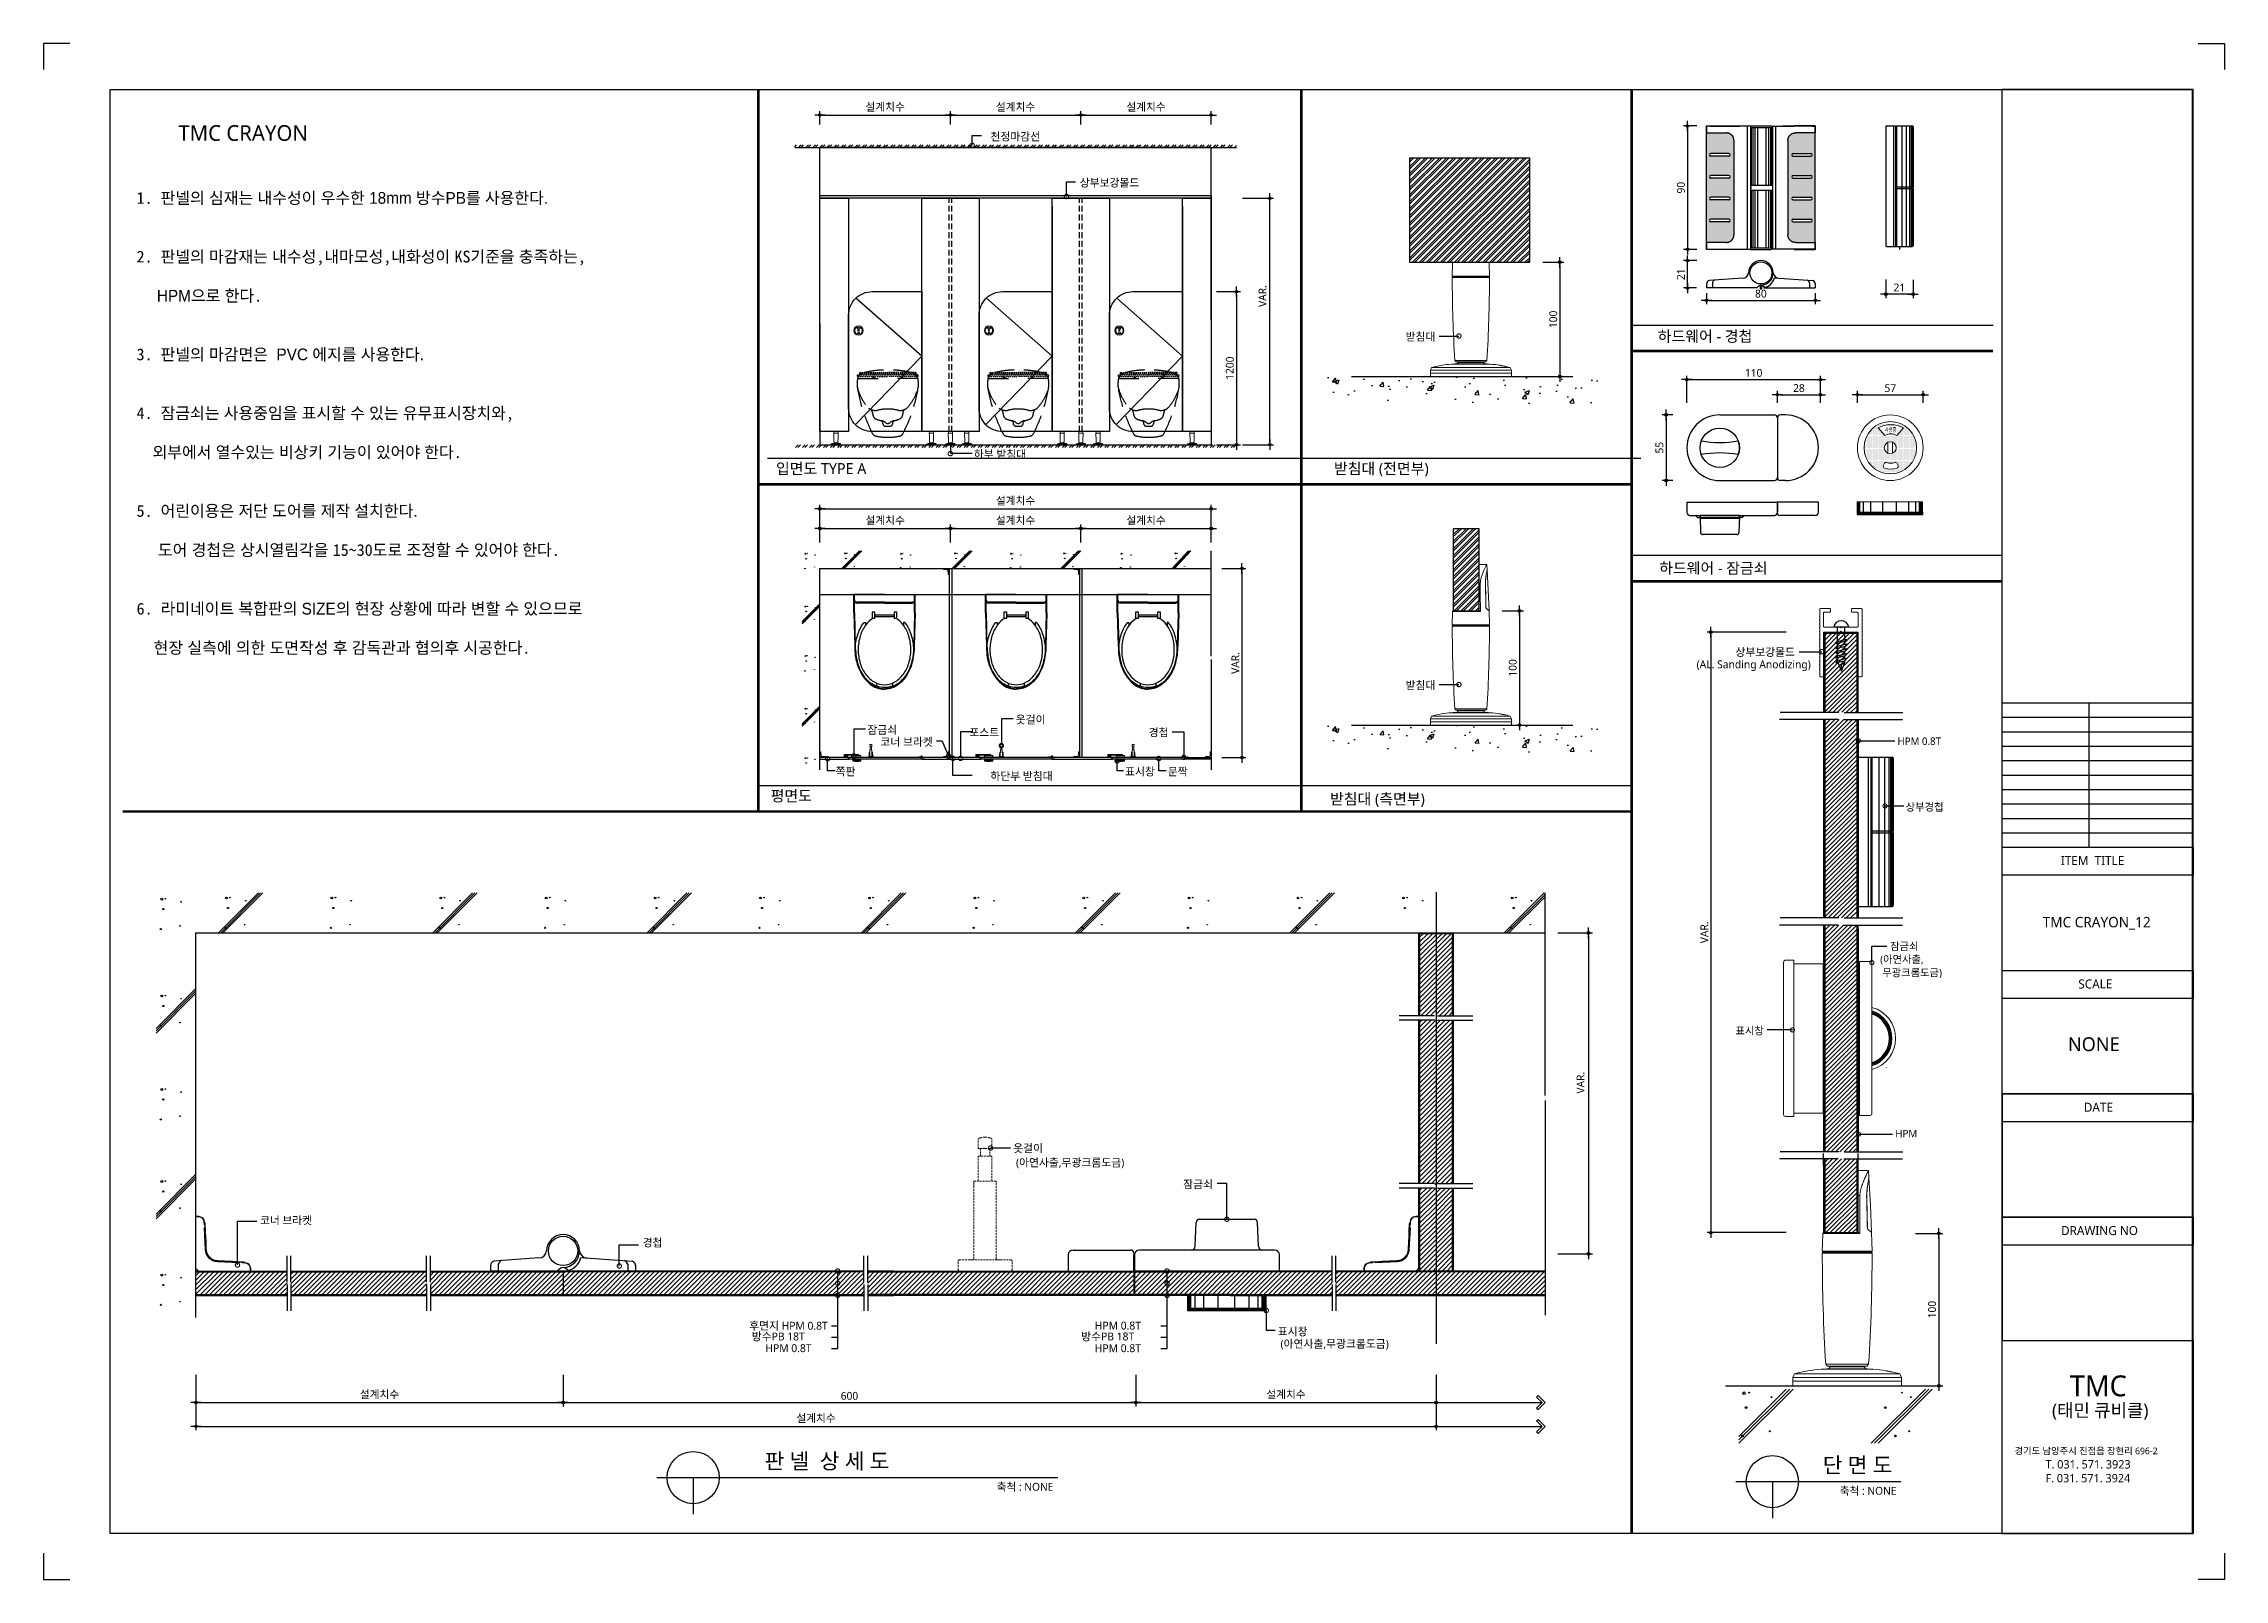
# Model space of a CAD drawing. Extents: x -256 to 8104, y -176 to 5714.
import ezdxf
from ezdxf.enums import TextEntityAlignment as Align

# ---------------------------------------------------------------- set-up
doc = ezdxf.new("R2010")
doc.units = 0
doc.header["$LTSCALE"] = 30
for name, pattern in [('CEN', [62, 60, -1, 0, -1]), ('HIDDEN', [0.375, 0.25, -0.125]), ('HIDDEN2', [4.7625, 3.175, -1.5875])]:
    doc.linetypes.add(name, pattern=pattern)
doc.layers.get('0').update_dxf_attribs({"linetype": 'CONTINUOUS'})
doc.layers.get('DEFPOINTS').update_dxf_attribs({"linetype": 'CONTINUOUS'})
for name, color, linetype in [('02---제품선', 4, 'CONTINUOUS'), ('0_toilet', 6, 'CONTINUOUS'), ('C', 2, 'CONTINUOUS'), ('curior-0Line', 252, 'CONTINUOUS'), ('DIM', 7, 'CONTINUOUS'), ('FIN', 5, 'CONTINUOUS'), ('HAT', 8, 'CONTINUOUS'), ('HID', 9, 'HIDDEN'), ('jac text', 7, 'CONTINUOUS'), ('TIT', 3, 'CONTINUOUS'), ('경첩', 4, 'CONTINUOUS'), ('기타', 1, 'CONTINUOUS'), ('문자', 3, 'CONTINUOUS'), ('부자재', 4, 'CONTINUOUS'), ('상부보강몰드', 4, 'HIDDEN2'), ('옷걸이', 4, 'CONTINUOUS'), ('잠금쇠(회전형)', 4, 'CONTINUOUS'), ('중심선', 1, 'CEN'), ('치수', 1, 'CONTINUOUS'), ('판넬', 2, 'CONTINUOUS'), ('해치', 8, 'CONTINUOUS')]:
    doc.layers.add(name, color=color, linetype=linetype)
doc.styles.add('HDW', font='gulim.ttc')
doc.styles.add('돋움', font='malgun.ttf')
doc.dimstyles.new('10', dxfattribs={"dimscale": 10, "dimtxt": 3, "dimasz": 1, "dimexe": 1.5, "dimexo": 2, "dimgap": 1, "dimtad": 1, "dimdec": 0, "dimlunit": 6, "dimtxsty": '돋움', "dimblk": 'DIMDOT', "dimcen": -1, "dimdle": 1.5, "dimclrt": 3, "dimazin": 3, "dimtfac": 1, "dimtdec": 0, "dimtix": 1, "dimtmove": 2, "dimatfit": 3, "dimldrblk": 'DIMDOT', "dimarcsym": 0})
pattern_1 = [(45, (110838.018, 274.373), (-8.55643, 8.55643), [])]
pattern_2 = [(45, (110030.479, 162.794), (-8.980256, 8.980256), [])]

# ---------------------------------------------------------------- blocks, each defined once
blk = doc.blocks.new('DIMDOT')
at = {"linetype": 'Continuous'}
blk.add_line((-2, 0), (2, 0), dxfattribs=at)
for radius in [0.5, 0.25]:
    blk.add_circle((0, 0), radius, dxfattribs=at)
blk = doc.blocks.new('*D314')
at = {"layer": 'DEFPOINTS', "color": 0}
for p in [(121075.8, 5694), (121575.8, 5750.3), (121575.8, 5694)]:
    blk.add_point(p, dxfattribs=at)
at = {"layer": 'DIM', "color": 0, "lineweight": -2, "ltscale": 10}
for p, q in [((121075.8, 5714), (121075.8, 5765.3)), ((121085.8, 5750.3), (121565.8, 5750.3)), ((121575.8, 5714), (121575.8, 5765.3))]:
    blk.add_line(p, q, dxfattribs=at)
at = {"layer": 'DIM', "color": 0, "lineweight": -2, "xscale": 10, "yscale": 10, "zscale": 10, "rotation": 180}
blk.add_blockref('DIMDOT', (121075.8, 5750.3), dxfattribs=at)
at = {"layer": 'DIM', "color": 0, "lineweight": -2, "xscale": 10, "yscale": 10, "zscale": 10}
blk.add_blockref('DIMDOT', (121575.8, 5750.3), dxfattribs=at)
at = {"layer": 'DIM', "color": 3, "insert": (121325.8, 5779.9), "char_height": 30, "attachment_point": 5, "style": '돋움'}
blk.add_mtext('설계치수', dxfattribs=at)
blk = doc.blocks.new('*D315')
at = {"layer": 'DEFPOINTS', "color": 0}
for p in [(121575.8, 5694), (122075.8, 5750.3), (122075.8, 5694)]:
    blk.add_point(p, dxfattribs=at)
at = {"layer": 'DIM', "color": 0, "lineweight": -2, "ltscale": 10}
for p, q in [((121575.8, 5714), (121575.8, 5765.3)), ((121585.8, 5750.3), (122065.8, 5750.3)), ((122075.8, 5714), (122075.8, 5765.3))]:
    blk.add_line(p, q, dxfattribs=at)
at = {"layer": 'DIM', "color": 0, "lineweight": -2, "xscale": 10, "yscale": 10, "zscale": 10, "rotation": 180}
blk.add_blockref('DIMDOT', (121575.8, 5750.3), dxfattribs=at)
at = {"layer": 'DIM', "color": 0, "lineweight": -2, "xscale": 10, "yscale": 10, "zscale": 10}
blk.add_blockref('DIMDOT', (122075.8, 5750.3), dxfattribs=at)
at = {"layer": 'DIM', "color": 3, "insert": (121825.8, 5779.9), "char_height": 30, "attachment_point": 5, "style": '돋움'}
blk.add_mtext('설계치수', dxfattribs=at)
blk = doc.blocks.new('*D316')
at = {"layer": 'DEFPOINTS', "color": 0}
for p in [(122075.8, 5694), (122575.8, 5750.3), (122575.8, 5694)]:
    blk.add_point(p, dxfattribs=at)
at = {"layer": 'DIM', "color": 0, "lineweight": -2, "ltscale": 10}
for p, q in [((122075.8, 5714), (122075.8, 5765.3)), ((122085.8, 5750.3), (122565.8, 5750.3)), ((122575.8, 5714), (122575.8, 5765.3))]:
    blk.add_line(p, q, dxfattribs=at)
at = {"layer": 'DIM', "color": 0, "lineweight": -2, "xscale": 10, "yscale": 10, "zscale": 10, "rotation": 180}
blk.add_blockref('DIMDOT', (122075.8, 5750.3), dxfattribs=at)
at = {"layer": 'DIM', "color": 0, "lineweight": -2, "xscale": 10, "yscale": 10, "zscale": 10}
blk.add_blockref('DIMDOT', (122575.8, 5750.3), dxfattribs=at)
at = {"layer": 'DIM', "color": 3, "insert": (122325.8, 5779.9), "char_height": 30, "attachment_point": 5, "style": '돋움'}
blk.add_mtext('설계치수', dxfattribs=at)
blk = doc.blocks.new('*D317')
at = {"layer": 'DEFPOINTS', "color": 0}
for p in [(122575.8, 5073.1), (122575.8, 4486.1), (122672.7, 4486.1)]:
    blk.add_point(p, dxfattribs=at)
at = {"layer": 'DIM', "color": 0, "lineweight": -2, "ltscale": 10}
for p, q in [((122595.8, 5073.1), (122687.7, 5073.1)), ((122672.7, 5063.1), (122672.7, 4496.1)), ((122595.8, 4486.1), (122687.7, 4486.1))]:
    blk.add_line(p, q, dxfattribs=at)
at = {"layer": 'DIM', "color": 0, "lineweight": -2, "xscale": 10, "yscale": 10, "zscale": 10}
for p, rotation in [((122672.7, 5073.1), 90), ((122672.7, 4486.1), 270)]:
    blk.add_blockref('DIMDOT', p, dxfattribs=dict(at, rotation=rotation))
at = {"layer": 'DIM', "color": 3, "insert": (122647.1, 4779.6), "char_height": 30, "attachment_point": 5, "rotation": 90, "style": '돋움'}
blk.add_mtext('1200', dxfattribs=at)
blk = doc.blocks.new('*D318')
at = {"layer": 'DEFPOINTS', "color": 0}
for p in [(122596.8, 4011.2), (122596.8, 3286.2), (122693.7, 3286.2)]:
    blk.add_point(p, dxfattribs=at)
at = {"layer": 'DIM', "color": 0, "lineweight": -2, "ltscale": 10}
for p, q in [((122616.8, 4011.2), (122708.7, 4011.2)), ((122693.7, 4001.2), (122693.7, 3296.2)), ((122616.8, 3286.2), (122708.7, 3286.2))]:
    blk.add_line(p, q, dxfattribs=at)
at = {"layer": 'DIM', "color": 0, "lineweight": -2, "xscale": 10, "yscale": 10, "zscale": 10}
for p, rotation in [((122693.7, 4011.2), 90), ((122693.7, 3286.2), 270)]:
    blk.add_blockref('DIMDOT', p, dxfattribs=dict(at, rotation=rotation))
at = {"layer": 'DIM', "color": 3, "insert": (122668.5, 3648.7), "char_height": 30, "attachment_point": 5, "rotation": 90, "style": '돋움'}
blk.add_mtext('VAR.', dxfattribs=at)
blk = doc.blocks.new('_DOTSMALL')
at = {"color": 0, "linetype": 'ByBlock', "const_width": 0.5}
blk.add_lwpolyline([(-0.0625, 0, 1), (0.0625, 0, 1)], format="xyb", close=True, dxfattribs=at)
blk = doc.blocks.new('A$C63EC304E')
at = {"layer": '치수', "color": 1, "xscale": 2.5, "yscale": 2.5, "zscale": 2.5, "rotation": 234.3098741996962}
blk.add_blockref('_DOTSMALL', (0.31, 0.31), dxfattribs=at)
blk = doc.blocks.new('A$C2BC9653E')
at = {"layer": '치수', "xscale": 0.3333333333333333, "yscale": 0.3333333333333333, "zscale": 0.3333333333333333}
blk.add_blockref('A$C63EC304E', (0, 0), dxfattribs=at)
blk = doc.blocks.new('A$C7FC71301')
at = {"layer": '치수', "rotation": 180}
blk.add_blockref('A$C2BC9653E', (0.21, 0.21), dxfattribs=at)
blk = doc.blocks.new('A$C4A20372B')
at = {"layer": '치수'}
blk.add_blockref('A$C7FC71301', (0, 0), dxfattribs=at)
blk = doc.blocks.new('A$C566469F5')
at = {"layer": '치수'}
blk.add_blockref('A$C4A20372B', (0, 0), dxfattribs=at)
blk = doc.blocks.new('A$C7E317CD4')
at = {"layer": '해치', "xscale": 2, "yscale": 2, "zscale": 2}
blk.add_blockref('A$C566469F5', (0, 0), dxfattribs=at)
blk = doc.blocks.new('A$C601D7F27')
at = {"layer": '치수'}
blk.add_blockref('A$C7E317CD4', (0, 0), dxfattribs=at)
blk = doc.blocks.new('A$C38802C08')
at = {"layer": '치수'}
blk.add_blockref('A$C601D7F27', (0, 0), dxfattribs=at)
blk = doc.blocks.new('*D319')
at = {"layer": 'DEFPOINTS', "color": 0}
for p in [(122575.8, 4164.8), (122075.8, 4091.6), (122575.8, 4091.6)]:
    blk.add_point(p, dxfattribs=at)
at = {"layer": 'DIM', "color": 0, "lineweight": -2, "ltscale": 10}
for p, q in [((122075.8, 4111.6), (122075.8, 4179.8)), ((122085.8, 4164.8), (122565.8, 4164.8)), ((122575.8, 4111.6), (122575.8, 4179.8))]:
    blk.add_line(p, q, dxfattribs=at)
at = {"layer": 'DIM', "color": 0, "lineweight": -2, "xscale": 10, "yscale": 10, "zscale": 10, "rotation": 180}
blk.add_blockref('DIMDOT', (122075.8, 4164.8), dxfattribs=at)
at = {"layer": 'DIM', "color": 0, "lineweight": -2, "xscale": 10, "yscale": 10, "zscale": 10}
blk.add_blockref('DIMDOT', (122575.8, 4164.8), dxfattribs=at)
at = {"layer": 'DIM', "color": 3, "insert": (122325.8, 4194.4), "char_height": 30, "attachment_point": 5, "style": '돋움'}
blk.add_mtext('설계치수', dxfattribs=at)
blk = doc.blocks.new('*D320')
at = {"layer": 'DEFPOINTS', "color": 0}
for p in [(122575.8, 4240.1), (121075.8, 4091.6), (122575.8, 4091.6)]:
    blk.add_point(p, dxfattribs=at)
at = {"layer": 'DIM', "color": 0, "lineweight": -2, "ltscale": 10}
for p, q in [((121075.8, 4111.6), (121075.8, 4255.1)), ((121085.8, 4240.1), (122565.8, 4240.1)), ((122575.8, 4111.6), (122575.8, 4255.1))]:
    blk.add_line(p, q, dxfattribs=at)
at = {"layer": 'DIM', "color": 0, "lineweight": -2, "xscale": 10, "yscale": 10, "zscale": 10, "rotation": 180}
blk.add_blockref('DIMDOT', (121075.8, 4240.1), dxfattribs=at)
at = {"layer": 'DIM', "color": 0, "lineweight": -2, "xscale": 10, "yscale": 10, "zscale": 10}
blk.add_blockref('DIMDOT', (122575.8, 4240.1), dxfattribs=at)
at = {"layer": 'DIM', "color": 3, "insert": (121825.8, 4269.8), "char_height": 30, "attachment_point": 5, "style": '돋움'}
blk.add_mtext('설계치수', dxfattribs=at)
blk = doc.blocks.new('*D321')
at = {"layer": 'DEFPOINTS', "color": 0}
for p in [(122075.8, 4164.8), (121575.8, 4091.6), (122075.8, 4091.6)]:
    blk.add_point(p, dxfattribs=at)
at = {"layer": 'DIM', "color": 0, "lineweight": -2, "ltscale": 10}
for p, q in [((121575.8, 4111.6), (121575.8, 4179.8)), ((121585.8, 4164.8), (122065.8, 4164.8)), ((122075.8, 4111.6), (122075.8, 4179.8))]:
    blk.add_line(p, q, dxfattribs=at)
at = {"layer": 'DIM', "color": 0, "lineweight": -2, "xscale": 10, "yscale": 10, "zscale": 10, "rotation": 180}
blk.add_blockref('DIMDOT', (121575.8, 4164.8), dxfattribs=at)
at = {"layer": 'DIM', "color": 0, "lineweight": -2, "xscale": 10, "yscale": 10, "zscale": 10}
blk.add_blockref('DIMDOT', (122075.8, 4164.8), dxfattribs=at)
at = {"layer": 'DIM', "color": 3, "insert": (121825.8, 4194.4), "char_height": 30, "attachment_point": 5, "style": '돋움'}
blk.add_mtext('설계치수', dxfattribs=at)
blk = doc.blocks.new('*D322')
at = {"layer": 'DEFPOINTS', "color": 0}
for p in [(121575.8, 4164.8), (121075.8, 4091.6), (121575.8, 4091.6)]:
    blk.add_point(p, dxfattribs=at)
at = {"layer": 'DIM', "color": 0, "lineweight": -2, "ltscale": 10}
for p, q in [((121075.8, 4111.6), (121075.8, 4179.8)), ((121085.8, 4164.8), (121565.8, 4164.8)), ((121575.8, 4111.6), (121575.8, 4179.8))]:
    blk.add_line(p, q, dxfattribs=at)
at = {"layer": 'DIM', "color": 0, "lineweight": -2, "xscale": 10, "yscale": 10, "zscale": 10, "rotation": 180}
blk.add_blockref('DIMDOT', (121075.8, 4164.8), dxfattribs=at)
at = {"layer": 'DIM', "color": 0, "lineweight": -2, "xscale": 10, "yscale": 10, "zscale": 10}
blk.add_blockref('DIMDOT', (121575.8, 4164.8), dxfattribs=at)
at = {"layer": 'DIM', "color": 3, "insert": (121325.8, 4194.4), "char_height": 30, "attachment_point": 5, "style": '돋움'}
blk.add_mtext('설계치수', dxfattribs=at)
blk = doc.blocks.new('*D323')
at = {"layer": 'DEFPOINTS', "color": 0}
for p in [(124911.2, 4735.7), (124399.2, 4627), (124911.2, 4627)]:
    blk.add_point(p, dxfattribs=at)
at = {"layer": 'DIM', "color": 0, "lineweight": -2, "ltscale": 10}
for p, q in [((124399.2, 4647), (124399.2, 4750.7)), ((124409.2, 4735.7), (124901.2, 4735.7)), ((124911.2, 4647), (124911.2, 4750.7))]:
    blk.add_line(p, q, dxfattribs=at)
at = {"layer": 'DIM', "color": 0, "lineweight": -2, "xscale": 10, "yscale": 10, "zscale": 10, "rotation": 180}
blk.add_blockref('DIMDOT', (124399.2, 4735.7), dxfattribs=at)
at = {"layer": 'DIM', "color": 0, "lineweight": -2, "xscale": 10, "yscale": 10, "zscale": 10}
blk.add_blockref('DIMDOT', (124911.2, 4735.7), dxfattribs=at)
at = {"layer": 'DIM', "color": 3, "insert": (124655.2, 4761.3), "char_height": 30, "attachment_point": 5, "style": '돋움'}
blk.add_mtext('110', dxfattribs=at)
blk = doc.blocks.new('*D324')
at = {"layer": 'DEFPOINTS', "color": 0}
for p in [(124746.2, 4627), (124911.2, 4677.7), (124911.2, 4627)]:
    blk.add_point(p, dxfattribs=at)
at = {"layer": 'DIM', "color": 0, "lineweight": -2, "ltscale": 10}
for p, q in [((124746.2, 4647), (124746.2, 4692.7)), ((124911.2, 4647), (124911.2, 4692.7)), ((124756.2, 4677.7), (124901.2, 4677.7))]:
    blk.add_line(p, q, dxfattribs=at)
at = {"layer": 'DIM', "color": 0, "lineweight": -2, "xscale": 10, "yscale": 10, "zscale": 10, "rotation": 180}
blk.add_blockref('DIMDOT', (124746.2, 4677.7), dxfattribs=at)
at = {"layer": 'DIM', "color": 0, "lineweight": -2, "xscale": 10, "yscale": 10, "zscale": 10}
blk.add_blockref('DIMDOT', (124911.2, 4677.7), dxfattribs=at)
at = {"layer": 'DIM', "color": 3, "insert": (124828.7, 4703.2), "char_height": 30, "attachment_point": 5, "style": '돋움'}
blk.add_mtext('28', dxfattribs=at)
blk = doc.blocks.new('*D325')
at = {"layer": 'DEFPOINTS', "color": 0}
for p in [(125053, 4627), (125305, 4677.7), (125305, 4627)]:
    blk.add_point(p, dxfattribs=at)
at = {"layer": 'DIM', "color": 0, "lineweight": -2, "ltscale": 10}
for p, q in [((125053, 4647), (125053, 4692.7)), ((125305, 4647), (125305, 4692.7)), ((125063, 4677.7), (125295, 4677.7))]:
    blk.add_line(p, q, dxfattribs=at)
at = {"layer": 'DIM', "color": 0, "lineweight": -2, "xscale": 10, "yscale": 10, "zscale": 10, "rotation": 180}
blk.add_blockref('DIMDOT', (125053, 4677.7), dxfattribs=at)
at = {"layer": 'DIM', "color": 0, "lineweight": -2, "xscale": 10, "yscale": 10, "zscale": 10}
blk.add_blockref('DIMDOT', (125305, 4677.7), dxfattribs=at)
at = {"layer": 'DIM', "color": 3, "insert": (125179, 4703), "char_height": 30, "attachment_point": 5, "style": '돋움'}
blk.add_mtext('57', dxfattribs=at)
blk = doc.blocks.new('*D326')
at = {"layer": 'DEFPOINTS', "color": 0}
for p in [(124456.9, 5708.4), (124401.9, 5235.3), (124456.9, 5235.3)]:
    blk.add_point(p, dxfattribs=at)
at = {"layer": 'DIM', "color": 0, "lineweight": -2, "ltscale": 10}
for p, q in [((124436.9, 5708.4), (124386.9, 5708.4)), ((124401.9, 5698.4), (124401.9, 5245.3)), ((124436.9, 5235.3), (124386.9, 5235.3))]:
    blk.add_line(p, q, dxfattribs=at)
at = {"layer": 'DIM', "color": 0, "lineweight": -2, "xscale": 10, "yscale": 10, "zscale": 10}
for p, rotation in [((124401.9, 5708.4), 90), ((124401.9, 5235.3), 270)]:
    blk.add_blockref('DIMDOT', p, dxfattribs=dict(at, rotation=rotation))
at = {"layer": 'DIM', "color": 3, "insert": (124376.4, 5471.8), "char_height": 30, "attachment_point": 5, "rotation": 90, "style": '돋움'}
blk.add_mtext('90', dxfattribs=at)
blk = doc.blocks.new('*D327')
at = {"layer": 'DEFPOINTS', "color": 0}
for p in [(124474.5, 5087.1), (124891.6, 5087.1), (124891.6, 5039.7)]:
    blk.add_point(p, dxfattribs=at)
at = {"layer": 'DIM', "color": 0, "lineweight": -2, "ltscale": 10}
for p, q in [((124474.5, 5067.1), (124474.5, 5024.7)), ((124484.5, 5039.7), (124881.6, 5039.7)), ((124891.6, 5067.1), (124891.6, 5024.7))]:
    blk.add_line(p, q, dxfattribs=at)
at = {"layer": 'DIM', "color": 0, "lineweight": -2, "xscale": 10, "yscale": 10, "zscale": 10, "rotation": 180}
blk.add_blockref('DIMDOT', (124474.5, 5039.7), dxfattribs=at)
at = {"layer": 'DIM', "color": 0, "lineweight": -2, "xscale": 10, "yscale": 10, "zscale": 10}
blk.add_blockref('DIMDOT', (124891.6, 5039.7), dxfattribs=at)
at = {"layer": 'DIM', "color": 3, "insert": (124683, 5065.2), "char_height": 30, "attachment_point": 5, "style": '돋움'}
blk.add_mtext('80', dxfattribs=at)
blk = doc.blocks.new('*D328')
at = {"layer": 'DEFPOINTS', "color": 0}
for p in [(124401.9, 5192.1), (124456.9, 5192.1), (124456.2, 5087.1)]:
    blk.add_point(p, dxfattribs=at)
at = {"layer": 'DIM', "color": 0, "lineweight": -2, "ltscale": 10}
for p, q in [((124436.9, 5192.1), (124386.9, 5192.1)), ((124401.9, 5097.1), (124401.9, 5182.1)), ((124436.2, 5087.1), (124386.9, 5087.1))]:
    blk.add_line(p, q, dxfattribs=at)
at = {"layer": 'DIM', "color": 0, "lineweight": -2, "xscale": 10, "yscale": 10, "zscale": 10}
for p, rotation in [((124401.9, 5192.1), 90), ((124401.9, 5087.1), 270)]:
    blk.add_blockref('DIMDOT', p, dxfattribs=dict(at, rotation=rotation))
at = {"layer": 'DIM', "color": 3, "insert": (124376.5, 5139.6), "char_height": 30, "attachment_point": 5, "rotation": 90, "style": '돋움'}
blk.add_mtext('21', dxfattribs=at)
blk = doc.blocks.new('*D329')
at = {"layer": 'DEFPOINTS', "color": 0}
for p in [(125161.4, 5139.2), (125266.4, 5138.5), (125161.4, 5063.6)]:
    blk.add_point(p, dxfattribs=at)
at = {"layer": 'DIM', "color": 0, "lineweight": -2, "ltscale": 10}
for p, q in [((125161.4, 5119.2), (125161.4, 5048.6)), ((125266.4, 5118.5), (125266.4, 5048.6)), ((125256.4, 5063.6), (125171.4, 5063.6))]:
    blk.add_line(p, q, dxfattribs=at)
at = {"layer": 'DIM', "color": 0, "lineweight": -2, "xscale": 10, "yscale": 10, "zscale": 10, "rotation": 180}
blk.add_blockref('DIMDOT', (125161.4, 5063.6), dxfattribs=at)
at = {"layer": 'DIM', "color": 0, "lineweight": -2, "xscale": 10, "yscale": 10, "zscale": 10}
blk.add_blockref('DIMDOT', (125266.4, 5063.6), dxfattribs=at)
at = {"layer": 'DIM', "color": 3, "insert": (125213.9, 5088.9), "char_height": 30, "attachment_point": 5, "style": '돋움'}
blk.add_mtext('21', dxfattribs=at)
blk = doc.blocks.new('A$C10E41893')
at = {"layer": '부자재'}
for p, q in [((6, 0), (6, 196)), ((123, 196), (6, 196)), ((123, 192), (6, 192)), ((55, 0), (55, 177)), ((61, 0), (61, 177)), ((6, 0), (6, -196)), ((55, 0), (55, -177)), ((61, 0), (61, -177)), ((123, -192), (6, -192)), ((123, -196), (6, -196))]:
    blk.add_line(p, q, dxfattribs=at)
for points in [[(123, 196, -0.012538), (123, 196), (335, 190, -0.055395), (445, 175, -0.154276), (577, 93, -0.179504), (612, 0, -0.179504)], [(123, 192, -0.012538), (123, 192), (335, 187, -0.055395), (444, 172, -0.154276), (574, 91, -0.179504), (608, 0, -0.179504)], [(157, -72, 0.089162), (200, -119, 0.085733), (270, -155, 0.075373), (359, -168, 0.075373), (447, -155, 0.085733), (517, -119, 0.106084), (567, -62, 0.126931), (583, 0, 0.126931), (567, 62, 0.106084), (517, 119, 0.085733), (447, 155, 0.075373), (359, 168, 0.075373), (270, 155, 0.085733), (200, 119, 0.089162), (157, 72)], [(572, 51), (589, 51), (589, 60, 0.021185), (583, 71, 0.106084), (528, 134, 0.085733), (453, 172, 0.075373), (359, 187, 0.075373), (265, 172, 0.085733), (189, 134, 0.007337), (184, 130), (184, 122), (205, 122)], [(123, -196, 0.012538), (123, -196), (335, -190, 0.055395), (445, -175, 0.154276), (577, -93, 0.179504), (612, 0, 0.179504)], [(123, -192, 0.012538), (123, -192), (335, -187, 0.055395), (444, -172, 0.154276), (574, -91, 0.179504), (608, 0, 0.179504)], [(589, -51, 0.090214), (598, 0, 0.090214), (589, 51, 0.106084)], [(572, -51), (589, -51), (589, -60, -0.021185), (583, -71, -0.106084), (528, -134, -0.085733), (453, -172, -0.075373), (359, -187, -0.075373), (265, -172, -0.085733), (189, -134, -0.007337), (184, -130), (184, -122), (205, -122)]]:
    blk.add_lwpolyline(points, format="xyb", dxfattribs=at)
blk.add_lwpolyline([(138, -61), (119, -61), (119, -79), (157, -79), (157, -61), (138, -61), (147, -61), (147, 61), (138, 61), (157, 61), (157, 79), (119, 79), (119, 61), (138, 61), (138, -61), (119, -61)], dxfattribs=at)
for centre, start, end in [((40, 177), 0, 90), ((46, 177), 0, 90), ((40, -177), 270, 0), ((46, -177), 270, 0)]:
    blk.add_arc(centre, 15, start, end, dxfattribs=at)
blk = doc.blocks.new('A$C460A2A32')
at = {"color": 0}
for p, q in [((3, 20), (0, 16)), ((3, 20), (9, 20)), ((4, 10), (162, 10)), ((9, 20), (162, 20)), ((13, 32), (11, 30)), ((13, 32), (162, 32)), ((13, 27), (162, 27)), ((312, 32), (162, 32)), ((312, 27), (162, 27)), ((316, 20), (162, 20)), ((321, 10), (162, 10)), ((312, 32), (313, 30)), ((322, 20), (316, 20)), ((322, 20), (324, 16))]:
    blk.add_line(p, q, dxfattribs=at)
for centre, radius, start, end in [((4, 14), 4, 150.0107, 270), ((13, 29), 2, 135, 270), ((109, 28), 26, 182.6717, 198.4118), ((109, 10), 26, 180, 202.6199), ((107, 28), 23, 183.0205, 200.9186), ((107, 10), 23, 180, 205.7715), ((69, 10), 23, 334.2285, 0), ((69, 28), 23, 339.0814, 356.9795), ((67, 10), 26, 337.3801, 0), ((67, 28), 26, 341.5882, 357.3283), ((257, 10), 26, 180, 202.6199), ((257, 28), 26, 182.6717, 198.4118), ((256, 28), 23, 183.0205, 200.9186), ((256, 10), 23, 180, 205.7715), ((217, 10), 23, 334.2285, 0), ((217, 28), 23, 339.0814, 356.9795), ((216, 28), 26, 341.5882, 357.3283), ((216, 10), 26, 337.3801, 0), ((312, 29), 2, 270, 45), ((321, 14), 4, 270, 29.9893)]:
    blk.add_arc(centre, radius, start, end, dxfattribs=at)
blk = doc.blocks.new('*D330')
at = {"layer": 'DEFPOINTS', "color": 0}
for p in [(124364.9, 4600.5), (124319.3, 4348.5), (124364.9, 4348.5)]:
    blk.add_point(p, dxfattribs=at)
at = {"layer": 'DIM', "color": 0, "lineweight": -2, "ltscale": 10}
for p, q in [((124344.9, 4600.5), (124304.3, 4600.5)), ((124319.3, 4590.5), (124319.3, 4358.5)), ((124344.9, 4348.5), (124304.3, 4348.5))]:
    blk.add_line(p, q, dxfattribs=at)
at = {"layer": 'DIM', "color": 0, "lineweight": -2, "xscale": 10, "yscale": 10, "zscale": 10}
for p, rotation in [((124319.3, 4600.5), 90), ((124319.3, 4348.5), 270)]:
    blk.add_blockref('DIMDOT', p, dxfattribs=dict(at, rotation=rotation))
at = {"layer": 'DIM', "color": 3, "insert": (124294, 4474.5), "char_height": 30, "attachment_point": 5, "rotation": 90, "style": '돋움'}
blk.add_mtext('55', dxfattribs=at)
blk = doc.blocks.new('*D331')
at = {"layer": 'DEFPOINTS', "color": 0}
for p in [(124800.2, 3767.4), (124491.5, 1464.2), (124800.2, 1464.2)]:
    blk.add_point(p, dxfattribs=at)
at = {"layer": 'DIM', "color": 0, "lineweight": -2, "ltscale": 10}
for p, q in [((124780.2, 3767.4), (124476.5, 3767.4)), ((124491.5, 3757.4), (124491.5, 1474.2)), ((124780.2, 1464.2), (124476.5, 1464.2))]:
    blk.add_line(p, q, dxfattribs=at)
at = {"layer": 'DIM', "color": 0, "lineweight": -2, "xscale": 10, "yscale": 10, "zscale": 10}
for p, rotation in [((124491.5, 3767.4), 90), ((124491.5, 1464.2), 270)]:
    blk.add_blockref('DIMDOT', p, dxfattribs=dict(at, rotation=rotation))
at = {"layer": 'DIM', "color": 3, "insert": (124466.2, 2615.8), "char_height": 30, "attachment_point": 5, "rotation": 90, "style": '돋움'}
blk.add_mtext('VAR.', dxfattribs=at)
blk = doc.blocks.new('A$C13EB2441')
for p, q in [((0.84, 7.37), (0.84, 14.11)), ((0.84, 6.74), (0.84, 0))]:
    blk.add_line(p, q)
blk = doc.blocks.new('*D332')
at = {"layer": 'DEFPOINTS', "color": 0}
for p in [(125255.9, 1461.2), (125265.1, 876.9), (125364.9, 876.9)]:
    blk.add_point(p, dxfattribs=at)
at = {"layer": 'DIM', "color": 0, "lineweight": -2, "ltscale": 10}
for p, q in [((125275.9, 1461.2), (125379.9, 1461.2)), ((125364.9, 1451.2), (125364.9, 886.9)), ((125285.1, 876.9), (125379.9, 876.9))]:
    blk.add_line(p, q, dxfattribs=at)
at = {"layer": 'DIM', "color": 0, "lineweight": -2, "xscale": 10, "yscale": 10, "zscale": 10}
for p, rotation in [((125364.9, 1461.2), 90), ((125364.9, 876.9), 270)]:
    blk.add_blockref('DIMDOT', p, dxfattribs=dict(at, rotation=rotation))
at = {"layer": 'DIM', "color": 3, "insert": (125339.3, 1169.1), "char_height": 30, "attachment_point": 5, "rotation": 90, "style": '돋움'}
blk.add_mtext('100', dxfattribs=at)
blk = doc.blocks.new('*D333')
at = {"layer": 'DEFPOINTS', "color": 0}
for p in [(123671.3, 3849.1), (123614.6, 3410.9), (123757.5, 3410.9)]:
    blk.add_point(p, dxfattribs=at)
at = {"layer": 'DIM', "color": 0, "lineweight": -2, "ltscale": 10}
for p, q in [((123691.3, 3849.1), (123772.5, 3849.1)), ((123757.5, 3839.1), (123757.5, 3420.9)), ((123634.6, 3410.9), (123772.5, 3410.9))]:
    blk.add_line(p, q, dxfattribs=at)
at = {"layer": 'DIM', "color": 0, "lineweight": -2, "xscale": 10, "yscale": 10, "zscale": 10}
for p, rotation in [((123757.5, 3849.1), 90), ((123757.5, 3410.9), 270)]:
    blk.add_blockref('DIMDOT', p, dxfattribs=dict(at, rotation=rotation))
at = {"layer": 'DIM', "color": 3, "insert": (123731.9, 3630), "char_height": 30, "attachment_point": 5, "rotation": 90, "style": '돋움'}
blk.add_mtext('100', dxfattribs=at)
blk = doc.blocks.new('*D334')
at = {"layer": 'DEFPOINTS', "color": 0}
for p in [(122675.2, 5431.1), (122800.1, 5431.1), (122675.2, 4486.1)]:
    blk.add_point(p, dxfattribs=at)
at = {"layer": 'DIM', "color": 0, "lineweight": -2, "ltscale": 10}
for p, q in [((122695.2, 5431.1), (122815.1, 5431.1)), ((122800.1, 4496.1), (122800.1, 5421.1)), ((122695.2, 4486.1), (122815.1, 4486.1))]:
    blk.add_line(p, q, dxfattribs=at)
at = {"layer": 'DIM', "color": 0, "lineweight": -2, "xscale": 10, "yscale": 10, "zscale": 10}
for p, rotation in [((122800.1, 5431.1), 90), ((122800.1, 4486.1), 270)]:
    blk.add_blockref('DIMDOT', p, dxfattribs=dict(at, rotation=rotation))
at = {"layer": 'DIM', "color": 3, "insert": (122772.8, 5056), "char_height": 30, "attachment_point": 5, "rotation": 90, "style": '돋움'}
blk.add_mtext('VAR.', dxfattribs=at)
blk = doc.blocks.new('*D335')
at = {"layer": 'DEFPOINTS', "color": 0}
for p in [(123826.4, 5185.8), (123769.7, 4747.6), (123912.6, 4747.6)]:
    blk.add_point(p, dxfattribs=at)
at = {"layer": 'DIM', "color": 0, "lineweight": -2, "ltscale": 10}
for p, q in [((123846.4, 5185.8), (123927.6, 5185.8)), ((123912.6, 5175.8), (123912.6, 4757.6)), ((123789.7, 4747.6), (123927.6, 4747.6))]:
    blk.add_line(p, q, dxfattribs=at)
at = {"layer": 'DIM', "color": 0, "lineweight": -2, "xscale": 10, "yscale": 10, "zscale": 10}
for p, rotation in [((123912.6, 5185.8), 90), ((123912.6, 4747.6), 270)]:
    blk.add_blockref('DIMDOT', p, dxfattribs=dict(at, rotation=rotation))
at = {"layer": 'DIM', "color": 3, "insert": (123887, 4966.7), "char_height": 30, "attachment_point": 5, "rotation": 90, "style": '돋움'}
blk.add_mtext('100', dxfattribs=at)
blk = doc.blocks.new('*D336')
at = {"layer": 'DEFPOINTS', "color": 0}
for p in [(118683.9, 938.3), (120091, 938.3), (120091, 812.6)]:
    blk.add_point(p, dxfattribs=at)
at = {"layer": 'DIM', "color": 0, "lineweight": -2, "ltscale": 10}
for p, q in [((118683.9, 918.3), (118683.9, 797.6)), ((120091, 918.3), (120091, 797.6)), ((118693.9, 812.6), (120081, 812.6))]:
    blk.add_line(p, q, dxfattribs=at)
at = {"layer": 'DIM', "color": 0, "lineweight": -2, "xscale": 10, "yscale": 10, "zscale": 10, "rotation": 180}
blk.add_blockref('DIMDOT', (118683.9, 812.6), dxfattribs=at)
at = {"layer": 'DIM', "color": 0, "lineweight": -2, "xscale": 10, "yscale": 10, "zscale": 10}
blk.add_blockref('DIMDOT', (120091, 812.6), dxfattribs=at)
at = {"layer": 'DIM', "color": 3, "insert": (119387.4, 842.3), "char_height": 30, "attachment_point": 5, "style": '돋움'}
blk.add_mtext('설계치수', dxfattribs=at)
blk = doc.blocks.new('*D337')
at = {"layer": 'DEFPOINTS', "color": 0}
for p in [(118683.9, 938.3), (123437.8, 938.3), (123437.8, 721.1)]:
    blk.add_point(p, dxfattribs=at)
at = {"layer": 'DIM', "color": 0, "lineweight": -2, "ltscale": 10}
for p, q in [((118683.9, 918.3), (118683.9, 706.1)), ((123437.8, 918.3), (123437.8, 706.1)), ((118693.9, 721.1), (123427.8, 721.1))]:
    blk.add_line(p, q, dxfattribs=at)
at = {"layer": 'DIM', "color": 0, "lineweight": -2, "xscale": 10, "yscale": 10, "zscale": 10, "rotation": 180}
blk.add_blockref('DIMDOT', (118683.9, 721.1), dxfattribs=at)
at = {"layer": 'DIM', "color": 0, "lineweight": -2, "xscale": 10, "yscale": 10, "zscale": 10}
blk.add_blockref('DIMDOT', (123437.8, 721.1), dxfattribs=at)
at = {"layer": 'DIM', "color": 3, "insert": (121060.8, 750.8), "char_height": 30, "attachment_point": 5, "style": '돋움'}
blk.add_mtext('설계치수', dxfattribs=at)
blk = doc.blocks.new('*D338')
at = {"layer": 'DEFPOINTS', "color": 0}
for p in [(122286.9, 938.3), (123437.8, 938.3), (123437.8, 812.6)]:
    blk.add_point(p, dxfattribs=at)
at = {"layer": 'DIM', "color": 0, "lineweight": -2, "ltscale": 10}
for p, q in [((122286.9, 918.3), (122286.9, 797.6)), ((123437.8, 918.3), (123437.8, 797.6)), ((122296.9, 812.6), (123427.8, 812.6))]:
    blk.add_line(p, q, dxfattribs=at)
at = {"layer": 'DIM', "color": 0, "lineweight": -2, "xscale": 10, "yscale": 10, "zscale": 10, "rotation": 180}
blk.add_blockref('DIMDOT', (122286.9, 812.6), dxfattribs=at)
at = {"layer": 'DIM', "color": 0, "lineweight": -2, "xscale": 10, "yscale": 10, "zscale": 10}
blk.add_blockref('DIMDOT', (123437.8, 812.6), dxfattribs=at)
at = {"layer": 'DIM', "color": 3, "insert": (122862.4, 842.3), "char_height": 30, "attachment_point": 5, "style": '돋움'}
blk.add_mtext('설계치수', dxfattribs=at)
blk = doc.blocks.new('*D339')
at = {"layer": 'DEFPOINTS', "color": 0}
for p in [(120091, 938.3), (122286.9, 938.3), (122286.9, 812.6)]:
    blk.add_point(p, dxfattribs=at)
at = {"layer": 'DIM', "color": 0, "lineweight": -2, "ltscale": 10}
for p, q in [((120091, 918.3), (120091, 797.6)), ((122286.9, 918.3), (122286.9, 797.6)), ((120101, 812.6), (122276.9, 812.6))]:
    blk.add_line(p, q, dxfattribs=at)
at = {"layer": 'DIM', "color": 0, "lineweight": -2, "xscale": 10, "yscale": 10, "zscale": 10, "rotation": 180}
blk.add_blockref('DIMDOT', (120091, 812.6), dxfattribs=at)
at = {"layer": 'DIM', "color": 0, "lineweight": -2, "xscale": 10, "yscale": 10, "zscale": 10}
blk.add_blockref('DIMDOT', (122286.9, 812.6), dxfattribs=at)
at = {"layer": 'DIM', "color": 3, "insert": (121189, 838.1), "char_height": 30, "attachment_point": 5, "style": '돋움'}
blk.add_mtext('600', dxfattribs=at)
blk = doc.blocks.new('A$C06B31977')
for p, q in [((1.26, 11.06), (1.26, 21.17)), ((1.26, 10.11), (1.26, 0))]:
    blk.add_line(p, q)
blk = doc.blocks.new('*D340')
at = {"layer": 'DEFPOINTS', "color": 0}
for p in [(123884.6, 2614), (123884.6, 1382.6), (124022.4, 1382.6)]:
    blk.add_point(p, dxfattribs=at)
at = {"layer": 'DIM', "color": 0, "lineweight": -2, "ltscale": 10}
for p, q in [((123904.6, 2614), (124037.4, 2614)), ((124022.4, 2604), (124022.4, 1392.6)), ((123904.6, 1382.6), (124037.4, 1382.6))]:
    blk.add_line(p, q, dxfattribs=at)
at = {"layer": 'DIM', "color": 0, "lineweight": -2, "xscale": 10, "yscale": 10, "zscale": 10}
for p, rotation in [((124022.4, 2614), 90), ((124022.4, 1382.6), 270)]:
    blk.add_blockref('DIMDOT', p, dxfattribs=dict(at, rotation=rotation))
at = {"layer": 'DIM', "color": 3, "insert": (123991.7, 2039.2), "char_height": 30, "attachment_point": 5, "rotation": 90, "style": '돋움'}
blk.add_mtext('VAR.', dxfattribs=at)
blk = doc.blocks.new('CRAYON_12', base_point=(118355.6, 310.1))
at = {"layer": 'HAT'}
h = blk.add_hatch(dxfattribs=at)
h.set_pattern_fill('ANSI32', color=256, scale=2, style=0)
h.set_pattern_definition([(45, (109739.715, -7.093), (-13.470384, 13.470384), []), (45, (109748.695, -7.093), (-13.470384, 13.470384), [])])
h.paths.add_polyline_path([(120979.1, 5635.9), (122672.7, 5635.9), (122672.7, 5625.9), (120979.1, 5625.9)])
h = blk.add_hatch(dxfattribs=at)
h.set_pattern_fill('ANSI32', color=256, scale=2, style=0)
h.set_pattern_definition([(45, (110034.084, 134.384), (-13.470384, 13.470384), []), (45, (110043.064, 134.384), (-13.470384, 13.470384), [])])
h.paths.add_polyline_path([(123637, 5185.8), (123797, 5185.8), (123797, 5585.1), (123336.2, 5585.1), (123336.2, 5185.8)])
h = blk.add_hatch(dxfattribs=at)
h.set_pattern_fill('ANSI32', color=256, scale=2, style=0)
h.set_pattern_definition([(45, (109739.715, 174.887), (-13.470384, 13.470384), []), (45, (109748.695, 174.887), (-13.470384, 13.470384), [])])
h.paths.add_polyline_path([(120979.1, 4475.6), (122672.7, 4475.6), (122672.7, 4485.6), (120979.1, 4485.6)])
h = blk.add_hatch(dxfattribs=at)
h.set_pattern_fill('ANSI32', color=256, scale=2, style=0)
h.set_pattern_definition([(45, (110056.944, 34.199), (-13.470384, 13.470384), []), (45, (110065.925, 34.199), (-13.470384, 13.470384), [])])
h.paths.add_polyline_path([(123503.4, 3849), (123602.9, 3849), (123602.9, 4163.4), (123503.4, 4163.4)])
at = {"layer": 'HAT', "transparency": 33554687}
h = blk.add_hatch(dxfattribs=at)
h.set_pattern_fill('ANSI31', color=256, scale=3.811219)
h.set_pattern_definition(pattern_1)
h.paths.add_polyline_path([(124981.5, 3459.7), (125002.6, 3459.7), (125051.6, 3459.7), (125051.6, 3762.7), (124927.7, 3762.7), (124927.7, 3459.7)])
at = {"layer": 'HAT'}
h = blk.add_hatch(dxfattribs=at)
h.set_pattern_fill('ANSI31', color=256, scale=3.811219, style=0)
h.set_pattern_definition(pattern_1)
edge = h.paths.add_edge_path()
edge.add_line((125051.6, 3385.6), (124995, 3385.6))
edge.add_arc((124993, 3385.6), 1.99, -54.30987, 0, ccw=False)
edge.add_arc((124993, 3385.6), 1.99, 125.69013, 305.69013, ccw=False)
edge.add_arc((124993, 3385.6), 1.99, 0, 125.69013, ccw=False)
edge.add_line((124995, 3385.6), (125051.6, 3385.6))
edge.add_line((125051.6, 3385.6), (125051.6, 3432.1))
edge.add_line((125051.6, 3432.1), (125041.8, 3432.1))
edge.add_spline(control_points=[(125039.1, 3424.6), (125040, 3427.1), (125040.9, 3429.6), (125041.8, 3432.1)], knot_values=[0, 0, 0, 0, 0.152076, 0.152076, 0.152076, 0.152076], degree=3, periodic=0)
edge.add_line((125041.8, 3432.1), (124989.7, 3432.1))
edge.add_line((124989.7, 3432.1), (124989.7, 2671.2))
edge.add_line((124989.7, 2671.2), (125043.7, 2671.2))
edge.add_spline(control_points=[(125043.7, 2671.2), (125046.7, 2679.6), (125049.6, 2687), (125051.6, 2690.6)], knot_values=[0.152076, 0.152076, 0.152076, 0.152076, 0.673721, 0.673721, 0.673721, 0.673721], degree=3, periodic=0)
edge.add_spline(control_points=[(125053.9, 2671.2), (125054.4, 2680.8), (125055.4, 2695.4), (125052.6, 2692.6), (125051.6, 2690.6)], knot_values=[0.673721, 0.673721, 0.673721, 0.673721, 1.332503, 1.60798, 1.60798, 1.60798, 1.60798], degree=3, periodic=0)
edge.add_line((125051.6, 2690.6), (125051.6, 3385.6))
h.paths.add_polyline_path([(124989.7, 3432.1), (124927.7, 3432.1), (124927.7, 2671.2), (124989.7, 2671.2)])
h = blk.add_hatch(dxfattribs=at)
h.set_pattern_fill('ANSI31', color=256, scale=3.811219, style=0)
h.set_pattern_definition(pattern_1)
h.paths.add_polyline_path([(124989.7, 2208.6), (124927.7, 2208.6), (124927.7, 1774.6), (124989.7, 1774.6), (124989.7, 1878.9, -0.567825), (124989.7, 1882.3)])
h.paths.add_polyline_path([(125051.6, 2208.6), (124989.7, 2208.6), (124989.7, 1882.3, -0.582142), (124992.7, 1880.6), (125051.6, 1880.6)])
edge = h.paths.add_edge_path()
edge.add_line((125051.6, 1880.6), (124992.7, 1880.6))
edge.add_arc((124990.7, 1880.6), 1.99, -54.30987, 0, ccw=False)
edge.add_arc((124990.7, 1880.6), 1.99, 239.17799, 305.69013, ccw=False)
edge.add_line((124989.7, 1878.9), (124989.7, 1774.6))
edge.add_line((124989.7, 1774.6), (125043.7, 1774.6))
edge.add_spline(control_points=[(125043.7, 1774.6), (125046.7, 1782.9), (125049.6, 1790.4), (125051.6, 1794)], knot_values=[0.152076, 0.152076, 0.152076, 0.152076, 0.673721, 0.673721, 0.673721, 0.673721], degree=3, periodic=0)
edge.add_line((125051.6, 1794), (125051.6, 1880.6))
h.paths.add_polyline_path([(124989.7, 2643.6), (124927.7, 2643.6), (124927.7, 2208.6), (124989.7, 2208.6)])
edge = h.paths.add_edge_path()
edge.add_line((125051.6, 2643.6), (125041.8, 2643.6))
edge.add_spline(control_points=[(125039.1, 2636.2), (125040, 2638.7), (125040.9, 2641.2), (125041.8, 2643.6)], knot_values=[0, 0, 0, 0, 0.152076, 0.152076, 0.152076, 0.152076], degree=3, periodic=0)
edge.add_line((125041.8, 2643.6), (124989.7, 2643.6))
edge.add_line((124989.7, 2643.6), (124989.7, 2208.6))
edge.add_line((124989.7, 2208.6), (125051.6, 2208.6))
edge.add_line((125051.6, 2208.6), (125051.6, 2643.6))
at = {"layer": 'HAT', "transparency": 33554687}
h = blk.add_hatch(dxfattribs=at)
h.set_pattern_fill('ANSI31', color=256, scale=3.811219, style=0)
h.set_pattern_definition(pattern_1)
h.paths.add_polyline_path([(124979.6, 1746.9), (124927.7, 1746.9), (124927.7, 1464.2), (124989.7, 1464.2), (124989.7, 1746.9)])
h.paths.add_polyline_path([(125051.6, 1746.9), (125000.7, 1746.9), (124989.7, 1746.9), (124989.7, 1464.2), (125051.6, 1464.2)])
at = {"layer": '해치'}
h = blk.add_hatch(dxfattribs=at)
h.set_pattern_fill('DOTS', color=256, scale=2.628474)
h.set_pattern_definition([(0, (121512.758, 6043.425), (2.086351, 4.172702), [0, -4.172702])])
edge = h.paths.add_edge_path()
edge.add_line((124475, 5261.8), (124475, 5261.8))
edge.add_spline(control_points=[(124475, 5261.8), (124475.2, 5261.8), (124486.8, 5261.8)], knot_values=[-0.724312, -0.724312, -0.724312, 0.724312, 0.724312, 0.724312], weights=[1, 0.748956, 1], degree=2, periodic=0)
edge.add_line((124486.8, 5261.8), (124550.7, 5261.8))
edge.add_spline(control_points=[(124550.7, 5261.8), (124579.6, 5261.8), (124579.6, 5290.7)], knot_values=[-1.570796, -1.570796, -1.570796, 0, 0, 0], weights=[1, 0.707107, 1], degree=2, periodic=0)
edge.add_line((124579.6, 5290.7), (124579.6, 5652.9))
edge.add_spline(control_points=[(124579.6, 5652.9), (124579.6, 5681.9), (124550.7, 5681.9)], knot_values=[0, 0, 0, 1.570796, 1.570796, 1.570796], weights=[1, 0.707107, 1], degree=2, periodic=0)
edge.add_line((124550.7, 5681.9), (124486.8, 5681.9))
edge.add_spline(control_points=[(124486.8, 5681.9), (124475.2, 5681.9), (124475, 5681.9)], knot_values=[-0.724312, -0.724312, -0.724312, 0.724312, 0.724312, 0.724312], weights=[1, 0.748956, 1], degree=2, periodic=0)
edge.add_line((124475, 5681.9), (124475, 5261.8))
h.paths.add_polyline_path([(124559.9, 5603.1, -0.414214), (124565.1, 5597.9, -0.414214), (124559.9, 5592.6), (124491.5, 5592.6, -0.414214), (124486.3, 5597.9, -0.414214), (124491.5, 5603.1)], flags=16)
h.paths.add_polyline_path([(124559.9, 5519.1, -0.414214), (124565.1, 5513.8, -0.414214), (124559.9, 5508.6), (124491.5, 5508.6, -0.414214), (124486.3, 5513.8, -0.414214), (124491.5, 5519.1)], flags=16)
h.paths.add_polyline_path([(124559.9, 5435.1, -0.414214), (124565.1, 5429.8, -0.414214), (124559.9, 5424.6), (124491.5, 5424.6, -0.414214), (124486.3, 5429.8, -0.414214), (124491.5, 5435.1)], flags=16)
h.paths.add_polyline_path([(124559.9, 5351.1, -0.414214), (124565.1, 5345.8, -0.414214), (124559.9, 5340.6), (124491.5, 5340.6, -0.414214), (124486.3, 5345.8, -0.414214), (124491.5, 5351.1)], flags=16)
h = blk.add_hatch(dxfattribs=at)
h.set_pattern_fill('DOTS', color=256, scale=2.628474)
h.set_pattern_definition([(0, (121038.1406, 6043.425), (2.086351, 4.1727023), [0, -4.1727023])])
edge = h.paths.add_edge_path()
edge.add_spline(control_points=[(124786.4, 5652.9), (124786.4, 5681.9), (124815.3, 5681.9)], knot_values=[0, 0, 0, 1.570796, 1.570796, 1.570796], weights=[1, 0.707107, 1], degree=2, periodic=0)
edge.add_line((124815.3, 5681.9), (124879.2, 5681.9))
edge.add_spline(control_points=[(124879.2, 5681.9), (124890.8, 5681.9), (124891, 5681.9)], knot_values=[-0.724312, -0.724312, -0.724312, 0.724312, 0.724312, 0.724312], weights=[1, 0.748956, 1], degree=2, periodic=0)
edge.add_line((124891.1, 5681.9), (124891.1, 5261.8))
edge.add_line((124891.1, 5261.8), (124891, 5261.8))
edge.add_spline(control_points=[(124891, 5261.8), (124890.8, 5261.8), (124879.2, 5261.8)], knot_values=[-0.724312, -0.724312, -0.724312, 0.724312, 0.724312, 0.724312], weights=[1, 0.748956, 1], degree=2, periodic=0)
edge.add_line((124879.2, 5261.8), (124815.3, 5261.8))
edge.add_spline(control_points=[(124815.3, 5261.8), (124786.4, 5261.8), (124786.4, 5290.7)], knot_values=[-1.570796, -1.570796, -1.570796, 0, 0, 0], weights=[1, 0.707107, 1], degree=2, periodic=0)
edge.add_line((124786.4, 5290.7), (124786.4, 5652.9))
h.paths.add_polyline_path([(124806.2, 5603.1, 0.414214), (124800.9, 5597.9, 0.414214), (124806.2, 5592.6), (124874.5, 5592.6, 0.414214), (124879.8, 5597.9, 0.414214), (124874.5, 5603.1)], flags=16)
h.paths.add_polyline_path([(124806.2, 5519.1, 0.414214), (124800.9, 5513.8, 0.414214), (124806.2, 5508.6), (124874.5, 5508.6, 0.414214), (124879.8, 5513.8, 0.414214), (124874.5, 5519.1)], flags=16)
h.paths.add_polyline_path([(124806.2, 5435.1, 0.414214), (124800.9, 5429.8, 0.414214), (124806.2, 5424.6), (124874.5, 5424.6, 0.414214), (124879.8, 5429.8, 0.414214), (124874.5, 5435.1)], flags=16)
h.paths.add_polyline_path([(124806.2, 5351.1, 0.414214), (124800.9, 5345.8, 0.414214), (124806.2, 5340.6), (124874.5, 5340.6, 0.414214), (124879.8, 5345.8, 0.414214), (124874.5, 5351.1)], flags=16)
h = blk.add_hatch(dxfattribs=at)
h.set_pattern_fill('AR-CONC', color=256, style=0)
h.set_pattern_definition([(50, (121595.11, 3210.89), (182.185, -15.939), [19.05, -209.55]), (355, (121595.11, 3210.9), (-35.243, 191.057), [15.24, -167.64]), (100.451, (121610.3, 3209.56), (146.943, 175.117), [16.19, -178.09]), (46.184, (121595.1, 3261.7), (271.079, -42.042), [28.575, -314.325]), (96.636, (121617.7, 3258.2), (237.404, 247.426), [24.285, -267.135]), (351.184, (121595.1, 3261.7), (237.405, 247.425), [22.86, -251.46]), (21, (121620.51, 3248.99), (151.615, -102.2655), [19.05, -209.55]), (326, (121620.51, 3249), (61.802, 184.188), [15.24, -167.64]), (71.4514, (121633.15, 3240.47), (213.416, 81.923), [16.19, -178.09]), (37.5, (121595.11, 3210.89), (3.0886, 84.555), [0, -165.608, 0, -170.18, 0, -168.275]), (7.5, (121595.11, 3210.89), (66.8197, 100.1806), [0, -97.028, 0, -161.798, 0, -64.135]), (327.5, (121538.47, 3210.89), (135.5906, -5.7287), [0, -63.5, 0, -198.12, 0, -262.89]), (317.5, (121513.07, 3210.89), (148.129, 25.4265), [0, -82.55, 0, -131.572, 0, -186.69])])
h.paths.add_polyline_path([(124074.7, 4644.7), (124074.7, 4747.6), (123024.5, 4747.6), (123024.5, 4644.7)])
h = blk.add_hatch(dxfattribs=at)
h.set_pattern_fill('DOTS', color=256, scale=2.628474)
h.set_pattern_definition([(0, (119484.9524, 1017.1477), (2.086351, 4.1727023), [0, -4.1727023])])
h.paths.add_polyline_path([(125279.6, 4474.5, 1), (125078.3, 4474.5, 1)])
h.paths.add_polyline_path([(125156, 4474.5, -1), (125201.9, 4474.5, -1)], flags=16)
h.paths.add_polyline_path([(125203.7, 4521.8, 0.250537), (125157.8, 4521.8), (125132, 4550.2, -0.258173), (125229.5, 4550.2)], flags=16)
h.paths.add_polyline_path([(125206.4, 4413), (125209.2, 4404.9, -0.437988), (125204.4, 4395.8, -0.127495), (125157.2, 4395.8, -0.437988), (125152.3, 4404.9), (125155.1, 4413, -0.407197), (125163.9, 4417.4, 0.156299), (125197.6, 4417.4, -0.407197)], flags=16)
h.paths.add_polyline_path([(125153.8, 4529.6), (125207.2, 4529.6), (125207.2, 4557.1), (125153.8, 4557.1)], flags=8)
h = blk.add_hatch(dxfattribs=at)
h.set_pattern_fill('AR-CONC', color=256, style=0)
h.set_pattern_definition([(50, (121595.11, 1874.19), (182.185, -15.939), [19.05, -209.55]), (355, (121595.11, 1874.19), (-35.243, 191.057), [15.24, -167.64]), (100.451, (121610.3, 1872.86), (146.943, 175.117), [16.19, -178.09]), (46.184, (121595.1, 1924.99), (271.079, -42.042), [28.575, -314.325]), (96.636, (121617.7, 1921.48), (237.404, 247.426), [24.285, -267.135]), (351.184, (121595.1, 1925), (237.405, 247.425), [22.86, -251.46]), (21, (121620.51, 1912.29), (151.615, -102.2655), [19.05, -209.55]), (326, (121620.51, 1912.29), (61.802, 184.188), [15.24, -167.64]), (71.4514, (121633.15, 1903.77), (213.416, 81.923), [16.19, -178.09]), (37.5, (121595.11, 1874.19), (3.0886, 84.555), [0, -165.608, 0, -170.18, 0, -168.275]), (7.5, (121595.11, 1874.19), (66.8197, 100.1806), [0, -97.028, 0, -161.798, 0, -64.135]), (327.5, (121538.47, 1874.19), (135.5906, -5.7287), [0, -63.5, 0, -198.12, 0, -262.89]), (317.5, (121513.07, 1874.19), (148.129, 25.4265), [0, -82.55, 0, -131.572, 0, -186.69])])
h.paths.add_polyline_path([(124074.7, 3307.9), (124074.7, 3410.9), (123024.5, 3410.9), (123024.5, 3307.9)])
h = blk.add_hatch(dxfattribs=at)
h.set_pattern_fill('ANSI31', color=256, scale=4, style=0)
h.set_pattern_definition([(45, (-152872.601, -55833.817), (-8.9802561, 8.9802561), [])])
edge = h.paths.add_edge_path()
edge.add_line((123437.8, 2610.6), (123375.4, 2610.6))
edge.add_line((123375.4, 2610.6), (123374.5, 2609.7))
edge.add_line((123374.5, 2609.7), (123374.5, 2509.3))
edge.add_line((123374.5, 2509.3), (123417.3, 2509.3))
edge.add_line((123417.3, 2509.3), (123417.3, 2467.8))
edge.add_line((123417.3, 2467.8), (123374.5, 2467.8))
edge.add_line((123374.5, 2467.8), (123374.5, 2296.1))
edge.add_line((123374.5, 2296.1), (123431, 2296.1))
edge.add_spline(control_points=[(123431, 2296.1), (123433.8, 2303.7), (123439.8, 2319.1), (123436, 2288.2), (123437.5, 2285.7), (123437.8, 2285.6)], knot_values=[0.456227, 0.456227, 0.456227, 0.456227, 2.847595, 6.178025, 6.737145, 6.737145, 6.737145, 6.737145], degree=3, periodic=0)
edge.add_spline(control_points=[(123437.5, 2285.9), (123437.6, 2288.9), (123437.6, 2291.6), (123437, 2292), (123437, 2292)], knot_values=[0.891967, 0.891967, 0.891967, 0.891967, 1.280656, 1.337888, 1.337888, 1.337888, 1.337888], degree=3, periodic=0)
edge.add_line((123437.8, 2285.6), (123437.8, 2610.6))
edge = h.paths.add_edge_path()
edge.add_line((123501.1, 2610.6), (123437.8, 2610.6))
edge.add_line((123437.8, 2610.6), (123437.8, 2285.6))
edge.add_spline(control_points=[(123437.8, 2285.6), (123438.9, 2285.4), (123441.2, 2289.8), (123443.8, 2296.1)], knot_values=[6.737145, 6.737145, 6.737145, 6.737145, 8.913909, 8.913909, 8.913909, 8.913909], degree=3, periodic=0)
edge.add_spline(control_points=[(123443.8, 2296.1), (123445.9, 2300.9), (123448.2, 2306.9), (123450.5, 2312.8)], knot_values=[8.913909, 8.913909, 8.913909, 8.913909, 10.573873, 10.573873, 10.573873, 10.573873], degree=3, periodic=0)
edge.add_line((123443.8, 2296.1), (123501.1, 2296.1))
edge.add_line((123501.1, 2296.1), (123501.1, 2467.8))
edge.add_line((123501.1, 2467.8), (123458.3, 2467.8))
edge.add_line((123458.3, 2467.8), (123458.3, 2509.3))
edge.add_line((123458.3, 2509.3), (123501.1, 2509.3))
edge.add_line((123501.1, 2509.3), (123501.1, 2610.6))
h.paths.add_polyline_path([(123501.1, 2509.3), (123458.3, 2509.3), (123458.3, 2467.8), (123501.1, 2467.8)], flags=16)
h.paths.add_polyline_path([(123417.3, 2509.3), (123374.5, 2509.3), (123374.5, 2467.8), (123417.3, 2467.8)], flags=16)
h = blk.add_hatch(dxfattribs=at)
h.set_pattern_fill('ANSI31', color=256, scale=4, style=0)
h.set_pattern_definition([(45, (123437.803, 1965.632), (-8.98026, 8.98026), [])])
h.paths.add_polyline_path([(123501.1, 2279), (123374.5, 2279), (123374.5, 1652.3), (123501.1, 1652.3)])
at = {"layer": '해치', "transparency": 33554687}
h = blk.add_hatch(dxfattribs=at)
h.set_pattern_fill('ANSI31', color=256, scale=4)
h.set_pattern_definition(pattern_2)
edge = h.paths.add_edge_path()
edge.add_spline(control_points=[(123437.8, 1624.7), (123437.5, 1624.8), (123436.4, 1626.5), (123437.3, 1636.4), (123437.5, 1642)], knot_values=[1.337888, 1.337888, 1.337888, 1.337888, 1.524261, 2.245715, 2.245715, 2.245715, 2.245715], degree=3, periodic=0)
edge.add_spline(control_points=[(123437.8, 1641.8), (123437.5, 1641.9), (123436, 1644.4), (123439.8, 1675.3), (123433.8, 1659.9), (123431, 1652.3)], knot_values=[0.152076, 0.152076, 0.152076, 0.152076, 0.338449, 1.448592, 2.245715, 2.245715, 2.245715, 2.245715], degree=3, periodic=0)
edge.add_spline(control_points=[(123437.5, 1642), (123437.6, 1645.1), (123437.6, 1647.8), (123437, 1648.2), (123437, 1648.2)], knot_values=[0.891967, 0.891967, 0.891967, 0.891967, 1.280656, 1.337888, 1.337888, 1.337888, 1.337888], degree=3, periodic=0)
edge.add_spline(control_points=[(123437, 1648.2), (123436, 1648.3), (123433.6, 1642.3), (123431, 1635.2)], knot_values=[0.152076, 0.152076, 0.152076, 0.152076, 0.891967, 0.891967, 0.891967, 0.891967], degree=3, periodic=0)
edge.add_spline(control_points=[(123429.4, 1630.7), (123430, 1632.2), (123430.5, 1633.7), (123431, 1635.2)], knot_values=[0, 0, 0, 0, 0.152076, 0.152076, 0.152076, 0.152076], degree=3, periodic=0)
edge.add_line((123431, 1635.2), (123374.5, 1635.2))
edge.add_line((123374.5, 1635.2), (123374.5, 1462.7))
edge.add_line((123374.5, 1462.7), (123419.2, 1462.7))
edge.add_line((123419.2, 1462.7), (123419.2, 1421.2))
edge.add_line((123419.2, 1421.2), (123374.5, 1421.2))
edge.add_line((123374.5, 1421.2), (123374.5, 1316.9))
edge.add_line((123374.5, 1316.9), (123437.8, 1316.9))
edge.add_line((123437.8, 1316.9), (123437.8, 1624.7))
h.paths.add_polyline_path([(123501.1, 1462.7), (123456.4, 1462.7), (123456.4, 1421.2), (123501.1, 1421.2)])
h.paths.add_polyline_path([(123419.2, 1462.7), (123374.5, 1462.7), (123374.5, 1421.2), (123419.2, 1421.2)], flags=16)
h = blk.add_hatch(dxfattribs=at)
h.set_pattern_fill('ANSI31', color=256, scale=4)
h.set_pattern_definition(pattern_2)
h.paths.add_polyline_path([(123501.1, 1574.2), (123437.8, 1574.2), (123437.8, 1316.9), (123501.1, 1316.9), (123501.1, 1421.2), (123456.4, 1421.2), (123456.4, 1462.7), (123501.1, 1462.7)])
edge = h.paths.add_edge_path()
edge.add_line((123501.1, 1635.2), (123443.8, 1635.2))
edge.add_spline(control_points=[(123443.8, 1635.2), (123441.2, 1628.9), (123438.9, 1624.5), (123437.8, 1624.7)], knot_values=[2.245715, 2.245715, 2.245715, 2.245715, 2.971303, 2.971303, 2.971303, 2.971303], degree=3, periodic=0)
edge.add_line((123437.8, 1624.7), (123437.8, 1574.2))
edge.add_line((123437.8, 1574.2), (123501.1, 1574.2))
edge.add_line((123501.1, 1574.2), (123501.1, 1635.2))
h = blk.add_hatch(dxfattribs=at)
h.set_pattern_fill('ANSI31', color=256, scale=4, style=0)
h.set_pattern_definition(pattern_2)
h.paths.add_polyline_path([(119032.9, 1265.3), (119032.9, 1274.8), (119032.9, 1313.6), (118683.9, 1313.6), (118683.9, 1226.9), (119032.9, 1226.9)])
h.paths.add_polyline_path([(119047.6, 1265.3), (119047.6, 1274.8), (119047.6, 1313.6), (119568, 1313.6), (119568, 1265.3), (119568, 1226.9), (119047.6, 1226.9)])
at = {"layer": '해치'}
h = blk.add_hatch(dxfattribs=at)
h.set_pattern_fill('ANSI31', color=256, scale=4)
h.set_pattern_definition(pattern_2)
h.paths.add_polyline_path([(120091, 1226.9), (120091, 1313.6), (119582.6, 1313.6), (119582.6, 1226.9)])
at = {"layer": '해치', "transparency": 33554687}
h = blk.add_hatch(dxfattribs=at)
h.set_pattern_fill('ANSI31', color=256, scale=4)
h.set_pattern_definition(pattern_2)
h.paths.add_polyline_path([(120091, 1313.6), (120091, 1226.9), (121143.9, 1226.9), (121143.9, 1268.2, -0.610943), (121142.3, 1271.5, -0.241509), (121143.9, 1272.4), (121143.9, 1313.6)])
h = blk.add_hatch(dxfattribs=at)
h.set_pattern_fill('ANSI31', color=256, scale=4)
h.set_pattern_definition(pattern_2)
h.paths.add_polyline_path([(121244.7, 1313.6), (121143.9, 1313.6), (121143.9, 1272.4, -0.610943), (121145.6, 1269.1, -0.241509), (121143.9, 1268.2), (121143.9, 1226.9), (121244.7, 1226.9)])
h = blk.add_hatch(dxfattribs=at)
h.set_pattern_fill('ANSI31', color=256, scale=4)
h.set_pattern_definition(pattern_2)
h.paths.add_polyline_path([(122278.9, 1226.9), (122278.9, 1313.6), (121358.9, 1313.6), (121259.3, 1313.6), (121259.3, 1274.8), (121259.3, 1265.3), (121259.3, 1226.9), (121358.9, 1226.9)])
h = blk.add_hatch(dxfattribs=at)
h.set_pattern_fill('ANSI31', color=256, scale=4, style=0)
h.set_pattern_definition(pattern_2)
h.paths.add_polyline_path([(123053.9, 1265.3), (123053.9, 1274.8), (123053.9, 1313.6), (123437.8, 1313.6), (123437.8, 1226.9), (123053.9, 1226.9)])
edge = h.paths.add_edge_path()
edge.add_line((123039.3, 1265.3), (123039.3, 1274.8))
edge.add_line((123039.3, 1274.8), (123039.3, 1313.6))
edge.add_line((123039.3, 1313.6), (122406.8, 1313.6))
edge.add_line((122406.8, 1313.6), (122406.8, 1272.4))
edge.add_arc((122406.8, 1270.3), 2.08, -35.69013, 90, ccw=False)
edge.add_arc((122406.8, 1270.3), 2.08, 270, 324.30987, ccw=False)
edge.add_line((122406.8, 1268.2), (122406.8, 1226.9))
edge.add_line((122406.8, 1226.9), (123039.3, 1226.9))
edge.add_line((123039.3, 1226.9), (123039.3, 1265.3))
h.paths.add_polyline_path([(122281.9, 1313.6), (122281.9, 1226.9), (122406.8, 1226.9), (122406.8, 1268.2, -0.610943), (122405.1, 1271.5, -0.241509), (122406.8, 1272.4), (122406.8, 1313.6)])
h.paths.add_polyline_path([(123855.5, 1313.6), (123437.8, 1313.6), (123437.8, 1226.9), (123855.5, 1226.9)])
at = {"color": 2}
for p, q in [((118099.7, 6024.4), (118099.7, 5924.4)), ((118099.7, 6024.4), (118099.7, 5924.4)), ((118099.7, 6024.4), (118099.7, 5924.4)), ((118199.7, 6024.4), (118099.7, 6024.4)), ((118099.7, 6024.4), (118099.7, 5924.4)), ((126359.7, 6024.4), (126459.7, 6024.4)), ((126359.7, 6024.4), (126459.7, 6024.4)), ((126359.7, 6024.4), (126459.7, 6024.4)), ((126459.7, 6024.4), (126459.7, 5924.4)), ((126459.7, 6024.4), (126459.7, 5924.4)), ((126459.7, 6024.4), (126459.7, 5924.4)), ((120979.1, 5625.9), (122672.7, 5625.9)), ((125213.9, 5246.8), (125213.9, 5235.3)), ((123113.9, 4747.6), (123961.5, 4747.6)), ((123113.9, 3410.9), (123961.5, 3410.9)), ((120091, 1316.9), (120091, 1223.6)), ((122278.9, 1313.6), (122278.9, 1226.9)), ((122281.9, 1313.6), (122281.9, 1226.9)), ((118099.7, 234.4), (118099.7, 134.4)), ((118099.7, 234.4), (118099.7, 134.4)), ((118099.7, 234.4), (118099.7, 134.4)), ((118099.7, 234.4), (118099.7, 134.4)), ((126459.7, 234.4), (126459.7, 134.4)), ((126459.7, 234.4), (126459.7, 134.4)), ((126459.7, 234.4), (126459.7, 134.4)), ((118099.7, 134.4), (118199.7, 134.4)), ((126459.7, 134.4), (126359.7, 134.4)), ((126459.7, 134.4), (126359.7, 134.4)), ((126459.7, 134.4), (126359.7, 134.4))]:
    blk.add_line(p, q, dxfattribs=at)
for p, q in [((121075.8, 4964.8), (121075.8, 5625.9)), ((122575.8, 4964.8), (122575.8, 5625.9)), ((121075.8, 4951), (121075.8, 4486.1)), ((122575.8, 4951), (122575.8, 4486.1)), ((121075.8, 4486.1), (122575.8, 4486.1)), ((122575.8, 3675.3), (122575.8, 4078.9)), ((121075.8, 3239.5), (121075.8, 4011.2)), ((121075.8, 4011.2), (122575.8, 4011.2)), ((121075.8, 3911.2), (122575.8, 3911.2)), ((122575.8, 3662), (122575.8, 3239.5)), ((123855.5, 1990.3), (123855.5, 2767.1)), ((118683.9, 2614), (123855.5, 2614)), ((118683.9, 1139), (118683.9, 2614)), ((123431.2, 2296.1), (123296.4, 2296.1)), ((123443.8, 2296.1), (123578.6, 2296.1)), ((123855.5, 1971.3), (123855.5, 1148)), ((123431.2, 1652.3), (123296.4, 1652.3)), ((123443.8, 1652.3), (123578.6, 1652.3)), ((124546.7, 876.9), (125379.7, 876.9))]:
    blk.add_line(p, q)
at = {"color": 8}
for p, q in [((124187.5, 4944.9), (125572.8, 4944.9)), ((120874.4, 4434.3), (124222.2, 4434.3)), ((124187.5, 4062.2), (125607.2, 4062.2)), ((120839.7, 3179.4), (122802.3, 3179.4)), ((122802.3, 3179.4), (124187.5, 3179.4))]:
    blk.add_line(p, q, dxfattribs=at)
at = {"color": 4}
for p, q in [((121564.5, 4009.1), (121554.8, 4009.7)), ((121564.5, 4009.1), (121565.2, 4009.1)), ((121568.6, 4005.3), (121569.1, 3995.2)), ((122064.5, 4009.1), (122054.8, 4009.7)), ((122064.5, 4009.1), (122065.2, 4009.1)), ((122068.6, 4005.3), (122069.1, 3995.2))]:
    blk.add_line(p, q, dxfattribs=at)
at = {"color": 8, "const_width": 10}
for points in [[(120839.7, 3079.4), (120839.7, 5848.5)], [(122920.7, 3079.4), (122920.7, 5848.5)], [(124187.5, 310.2), (124187.5, 5848.5)], [(124187.5, 4844.9), (125572.8, 4844.9)], [(120839.7, 4334.3), (124187.5, 4334.3)], [(124187.5, 3962.2), (125607.2, 3962.2)], [(118403, 3079.4), (124187.5, 3079.4)]]:
    blk.add_lwpolyline(points, dxfattribs=at)
at = {"color": 2}
for points in [[(118354.9, 5848.5), (125607.2, 5848.5), (125607.2, 310.2), (118354.9, 310.2)], [(118354.9, 5848.5), (125607.2, 5848.5), (125607.2, 310.2), (118354.9, 310.2)], [(118354.9, 5848.5), (126336.8, 5848.5), (126336.8, 310.2), (118354.9, 310.2)], [(121075.8, 5442.1), (122575.8, 5442.1), (122575.8, 5431.1), (121075.8, 5431.1)]]:
    blk.add_lwpolyline(points, close=True, dxfattribs=at)
at = {"color": 4}
for centre, radius, start, end in [((121554.9, 4011.3), 1.61, 184.02269, 266.84997), ((121565, 4005.5), 3.66, 356.64811, 86.2207), ((121570.8, 3995.4), 1.65, 186.1664, 269.59836), ((122054.8, 4011.3), 1.61, 184.02269, 266.84997), ((122064.9, 4005.5), 3.66, 356.64811, 86.2207), ((122070.7, 3995.4), 1.65, 186.1664, 269.59836)]:
    blk.add_arc(centre, radius, start, end, dxfattribs=at)
at = {"layer": '02---제품선'}
for p, q in [((124525.2, 4600.5), (124734.6, 4600.5)), ((124777.2, 4600.5), (124757.9, 4600.5)), ((124746.2, 4588.9), (124746.2, 4360.1)), ((124746.2, 4588.9), (124746.2, 4360.1)), ((124525.2, 4348.5), (124734.6, 4348.5)), ((124777.2, 4348.5), (124757.9, 4348.5)), ((124399.2, 4265.5), (124746.2, 4265.5)), ((124399.2, 4265.5), (124399.2, 4226.7)), ((124746.2, 4265.5), (124746.2, 4226.7)), ((124903.2, 4265.5), (124746.2, 4265.5)), ((124746.2, 4222.9), (124746.2, 4265.5)), ((124903.2, 4226.7), (124903.2, 4265.5)), ((124410.9, 4215.1), (124432.2, 4215.1)), ((124432.2, 4215.1), (124618.3, 4215.1)), ((124440, 4207.4), (124432.2, 4215.1)), ((124440, 4207.4), (124447.7, 4207.4)), ((124447.7, 4207.4), (124602.8, 4207.4)), ((124449.6, 4207.4), (124449.6, 4211.2)), ((124449.6, 4209.3), (124451.7, 4148.9)), ((124597, 4215.1), (124453.5, 4215.1)), ((124597, 4203.5), (124453.5, 4203.5)), ((124600.9, 4209.3), (124598.8, 4148.9)), ((124600.8, 4207.4), (124600.8, 4211.2)), ((124610.5, 4207.4), (124602.8, 4207.4)), ((124610.5, 4207.4), (124618.3, 4215.1)), ((124618.3, 4215.1), (124734.6, 4215.1)), ((124891.6, 4215.1), (124754, 4215.1)), ((124591.1, 4141.4), (124459.4, 4141.4)), ((122530.2, 1515.4), (122740.8, 1515.4)), ((122514.6, 1412.1), (122517.8, 1503.5)), ((122756.4, 1412.1), (122753.2, 1503.5)), ((122027.7, 1379), (122027.7, 1316.9)), ((122046.3, 1397.6), (122266.5, 1397.6)), ((122278.9, 1385.2), (122278.9, 1316.9)), ((122278.9, 1316.9), (122278.9, 1379)), ((122281.9, 1379), (122281.9, 1316.9)), ((122486.6, 1397.6), (122300.5, 1397.6)), ((122499.6, 1397.6), (122486.6, 1397.6)), ((122771.4, 1397.6), (122499.6, 1397.6)), ((122818.5, 1397.6), (122771.4, 1397.6)), ((122837.1, 1316.9), (122837.1, 1379)), ((122027.7, 1316.9), (122278.9, 1316.9)), ((122837.1, 1316.9), (122281.9, 1316.9))]:
    blk.add_line(p, q, dxfattribs=at)
blk.add_circle((124525.2, 4474.5), 75.6, dxfattribs=at)
blk.add_circle((124525.2, 4474.5), 75.6, dxfattribs=at)
for centre, radius, start, end in [((124525.2, 4474.5), 126, 90, 180), ((124734.6, 4588.9), 11.6, 0, 90), ((124757.9, 4588.9), 11.6, 90, 180), ((124777.2, 4474.5), 126, 0, 90), ((124525.2, 4474.5), 126, 180, 270), ((124525.2, 4911.3), 416.6, 260.2031, 279.7969), ((124525.2, 4037.7), 416.6, 80.2031, 99.7969), ((124525.2, 4474.5), 75.6, 340.75123, 19.24877), ((124777.2, 4474.5), 126, 270, 0), ((124734.6, 4360.1), 11.6, 270, 0), ((124757.9, 4360.1), 11.6, 180, 270), ((124410.9, 4226.7), 11.6, 180, 270), ((124453.5, 4211.2), 3.88, 90, 180), ((124453.5, 4207.4), 3.88, 180, 270), ((124597, 4211.2), 3.88, 0, 90), ((124597, 4207.4), 3.88, 270, 0), ((124734.6, 4226.7), 11.6, 270, 0), ((124754, 4222.9), 7.75, 180, 270), ((124891.6, 4226.7), 11.6, 270, 0), ((124459.4, 4149.2), 7.75, 182, 270), ((124591.1, 4149.2), 7.75, 270, 358), ((122530.2, 1503), 12.4, 90, 178), ((122740.8, 1503), 12.4, 2, 90), ((122046.3, 1379), 18.6, 90, 180), ((122266.5, 1385.2), 12.4, 0, 90), ((122300.5, 1379), 18.6, 90, 180), ((122499.6, 1412.6), 15, 270, 358), ((122771.4, 1412.6), 15, 182, 270), ((122818.5, 1379), 18.6, 0, 90)]:
    blk.add_arc(centre, radius, start, end, dxfattribs=at)
at = {"layer": '0_toilet'}
for p, q in [((121570.8, 4011.2), (121570.8, 3286.2)), ((121580.8, 4011.2), (121580.8, 3286.2)), ((122070.7, 4011.2), (122070.7, 3286.2)), ((122080.8, 3286.2), (122080.8, 4011.2)), ((121184.7, 3286.2), (121075.8, 3286.2)), ((121075.8, 3280.2), (121187.7, 3280.2)), ((121184.7, 3283.2), (121184.7, 3286.2)), ((121184.7, 3283.2), (121188.4, 3283.2)), ((121464.3, 3286.2), (121185.4, 3286.2)), ((121185.4, 3283.2), (121185.4, 3286.2)), ((121187.7, 3280.2), (121187.7, 3283.2)), ((121188.4, 3280.2), (121188.4, 3283.2)), ((121464.3, 3280.2), (121188.4, 3280.2)), ((121464.3, 3280.2), (121464.3, 3286.2)), ((121689.7, 3286.2), (121465.8, 3286.2)), ((121465.8, 3280.2), (121465.8, 3286.2)), ((121465.8, 3280.2), (121692.7, 3280.2)), ((121689.7, 3283.2), (121689.7, 3286.2)), ((121689.7, 3283.2), (121693.5, 3283.2)), ((121964.3, 3286.2), (121690.5, 3286.2)), ((121690.5, 3283.2), (121690.5, 3286.2)), ((121692.7, 3280.2), (121692.7, 3283.2)), ((121693.5, 3280.2), (121693.5, 3283.2)), ((121964.3, 3280.2), (121693.5, 3280.2)), ((121964.3, 3280.2), (121964.3, 3286.2)), ((122194.8, 3286.2), (121965.8, 3286.2)), ((121965.8, 3280.2), (121965.8, 3286.2)), ((121965.8, 3280.2), (122197.8, 3280.2)), ((122194.8, 3283.2), (122194.8, 3286.2)), ((122194.8, 3283.2), (122198.5, 3283.2)), ((122474.4, 3286.2), (122195.5, 3286.2)), ((122195.5, 3283.2), (122195.5, 3286.2)), ((122197.8, 3280.2), (122197.8, 3283.2)), ((122198.5, 3280.2), (122198.5, 3283.2)), ((122474.4, 3280.2), (122198.5, 3280.2)), ((122474.4, 3280.2), (122474.4, 3286.2)), ((122475.9, 3286.2), (122575.8, 3286.2)), ((122475.9, 3280.2), (122475.9, 3286.2)), ((122575.8, 3280.2), (122475.9, 3280.2))]:
    blk.add_line(p, q, dxfattribs=at)
at = {"layer": 'C'}
for p, q in [((124927.7, 3762.7), (124927.7, 3459.7)), ((124927.7, 3762.7), (125051.6, 3762.7)), ((124927.7, 3762.7), (125051.6, 3762.7)), ((124927.7, 3762.7), (125051.6, 3762.7)), ((125051.6, 3459.7), (125051.6, 3762.7)), ((124927.7, 3432.1), (124927.7, 2671.2)), ((125051.6, 2671.2), (125051.6, 3432.1)), ((124927.7, 2643.6), (124927.7, 1774.6)), ((125051.6, 1774.6), (125051.6, 2643.6)), ((124927.7, 1746.9), (124927.7, 1464.2)), ((125051.6, 1464.2), (125051.6, 1746.9)), ((118683.9, 1313.6), (119032.9, 1313.6)), ((119047.6, 1313.6), (119568, 1313.6)), ((119582.6, 1313.6), (120091, 1313.6)), ((121244.7, 1313.6), (120091, 1313.6)), ((121259.3, 1313.6), (122278.9, 1313.6)), ((121358.9, 1313.6), (121259.3, 1313.6)), ((122281.9, 1313.6), (122649, 1313.6)), ((123039.3, 1313.6), (122649, 1313.6)), ((123855.5, 1313.6), (123053.9, 1313.6)), ((118683.9, 1226.9), (119032.9, 1226.9)), ((119047.6, 1226.9), (119568, 1226.9)), ((119582.6, 1226.9), (120107.2, 1226.9)), ((120091, 1226.9), (121244.7, 1226.9)), ((122278.9, 1226.9), (121259.3, 1226.9)), ((121259.3, 1226.9), (121358.9, 1226.9)), ((122649, 1226.9), (122281.9, 1226.9)), ((122649, 1226.9), (123039.3, 1226.9)), ((123053.9, 1226.9), (123855.5, 1226.9))]:
    blk.add_line(p, q, dxfattribs=at)
at = {"layer": 'curior-0Line'}
for p, q in [((125607.2, 5848.5), (125607.2, 311)), ((125607.6, 3496.1), (126339.7, 3496.1)), ((125607.6, 3440.7), (126339.7, 3440.7)), ((125939.8, 3496.1), (125939.8, 2942.3)), ((125607.6, 3385.3), (126339.7, 3385.3)), ((125607.6, 3330), (126339.7, 3330)), ((125607.6, 3274.6), (126339.7, 3274.6)), ((125607.6, 3219.2), (126339.7, 3219.2)), ((125607.6, 3163.8), (126339.7, 3163.8)), ((125607.6, 3108.5), (126339.7, 3108.5)), ((125607.6, 3053.1), (126339.7, 3053.1)), ((125607.6, 2997.7), (126339.7, 2997.7)), ((125607.6, 2942.3), (126339.7, 2942.3))]:
    blk.add_line(p, q, dxfattribs=at)
for points in [[(126339.7, 5848.5), (125607.2, 5848.5), (125607.2, 310.2), (126339.7, 310.2)], [(125607.6, 2942.3), (126339.7, 2942.3), (126339.7, 2834.6), (125607.6, 2834.6)], [(125607.6, 2469.4), (126339.7, 2469.4), (126339.7, 2361.7), (125607.6, 2361.7)], [(125607.6, 1523.6), (126339.7, 1523.6), (126339.7, 1996.5), (125607.6, 1996.5)], [(125607.6, 1996.5), (126339.7, 1996.5), (126339.7, 1888.8), (125607.6, 1888.8)], [(125607.6, 1050.7), (126339.7, 1050.7), (126339.7, 1523.6), (125607.6, 1523.6)], [(125607.6, 1523.6), (126339.7, 1523.6), (126339.7, 1415.9), (125607.6, 1415.9)], [(126339.7, 311), (125607.9, 311), (125607.9, 1050.7), (126339.7, 1050.7)]]:
    blk.add_lwpolyline(points, close=True, dxfattribs=at)
at = {"layer": 'DIM', "ltscale": 10}
for p, q in [((123823, 833.7), (123828.7, 839.4)), ((123855.5, 812.6), (123828.7, 839.4)), ((123437.8, 812.6), (123844.1, 812.6)), ((123844.1, 812.6), (123823, 833.7)), ((123844.1, 812.6), (123823, 791.5)), ((123823, 791.5), (123828.7, 785.8)), ((123855.5, 812.6), (123828.7, 785.8)), ((123437.8, 721.1), (123844.1, 721.1)), ((123823, 742.2), (123828.7, 747.9)), ((123844.1, 721.1), (123823, 742.2)), ((123844.1, 721.1), (123823, 700.1)), ((123823, 700.1), (123828.7, 694.4)), ((123855.5, 721.1), (123828.7, 747.9)), ((123855.5, 721.1), (123828.7, 694.4))]:
    blk.add_line(p, q, dxfattribs=at)
at = {"layer": 'FIN', "linetype": 'Continuous', "lineweight": 15}
for p, q in [((123499.9, 5132.4), (123642.3, 5132.4)), ((123642.4, 5127.3), (123499.9, 5127.3)), ((123726.3, 4771.3), (123415.9, 4771.3)), ((123420.8, 4781.8), (123721.5, 4781.8)), ((123645.4, 4794.8), (123496.8, 4794.8)), ((123498.7, 4795), (123643.5, 4795)), ((123509.8, 4809.5), (123632.5, 4809.5)), ((123726.3, 4760.4), (123415.9, 4760.4)), ((123415.9, 4760.4), (123726.3, 4760.4)), ((123428.6, 4746.6), (123428.6, 4747.6)), ((123428.7, 4746.6), (123428.6, 4746.6)), ((123428.7, 4746.6), (123428.7, 4747.6)), ((123439.4, 4746.6), (123428.7, 4746.6)), ((123439.4, 4746.6), (123439.4, 4747.6)), ((123439.5, 4746.6), (123439.4, 4746.6)), ((123439.5, 4746.6), (123439.5, 4747.6)), ((123588.9, 4746.6), (123588.9, 4747.6)), ((123594, 4746.6), (123588.9, 4746.6)), ((123594, 4746.6), (123594, 4747.6)), ((123601.1, 4746.6), (123601.1, 4747.6)), ((123601.2, 4746.6), (123601.2, 4747.6)), ((123601.4, 4746.6), (123601.4, 4747.6)), ((123601.9, 4746.6), (123601.9, 4747.6)), ((123604.1, 4746.6), (123601.9, 4746.6)), ((123604.1, 4746.6), (123604.1, 4747.6)), ((123604.9, 4746.6), (123604.1, 4746.6)), ((123604.9, 4746.6), (123604.9, 4747.6)), ((123605.6, 4746.6), (123604.9, 4746.6)), ((123605.6, 4746.6), (123605.6, 4747.6)), ((123605.9, 4746.6), (123605.6, 4746.6)), ((123605.9, 4746.6), (123605.9, 4747.6)), ((123606, 4746.6), (123605.9, 4746.6)), ((123606.1, 4746.6), (123606.1, 4747.6)), ((123607.7, 4746.6), (123607.7, 4747.6)), ((123609.6, 4746.6), (123609.6, 4747.6)), ((123609.6, 4746.6), (123609.6, 4747.6)), ((123610.3, 4746.6), (123609.7, 4746.6)), ((123610.3, 4746.6), (123610.3, 4747.6)), ((123610.7, 4746.6), (123610.3, 4746.6)), ((123610.7, 4746.6), (123610.7, 4747.6)), ((123611.4, 4746.6), (123610.7, 4746.6)), ((123611.4, 4746.6), (123611.4, 4747.6)), ((123700.7, 4746.6), (123700.7, 4747.6)), ((123702.5, 4746.6), (123702.5, 4747.6)), ((123706.3, 4746.6), (123706.3, 4747.6)), ((123710.2, 4746.6), (123710.2, 4747.6)), ((123712, 4746.6), (123712, 4747.6)), ((121145.3, 4529.7), (121128.9, 4529.7)), ((121129, 4530.3), (121145.3, 4530.3)), ((121495.1, 4530.3), (121511.4, 4530.3)), ((121511.4, 4529.7), (121495.1, 4529.7)), ((121584.3, 4529.7), (121567.9, 4529.7)), ((121568, 4530.3), (121584.3, 4530.3)), ((121630.4, 4530.3), (121646.7, 4530.3)), ((121646.8, 4529.7), (121630.4, 4529.7)), ((122012.5, 4529.7), (121996.1, 4529.7)), ((121996.2, 4530.3), (122012.5, 4530.3)), ((122067.9, 4530.3), (122084.3, 4530.3)), ((122084.3, 4529.7), (122067.9, 4529.7)), ((122134, 4530.3), (122150.4, 4530.3)), ((122150.4, 4529.7), (122134, 4529.7)), ((122494.2, 4530.3), (122510.6, 4530.3)), ((122510.6, 4529.7), (122494.2, 4529.7)), ((121154.9, 4488.8), (121119.3, 4488.8)), ((121154.9, 4487.6), (121119.3, 4487.6)), ((121119.3, 4487.6), (121154.9, 4487.6)), ((121119.9, 4490), (121154.4, 4490)), ((121120.8, 4486), (121120.8, 4486.1)), ((121120.8, 4486), (121120.8, 4486.1)), ((121122, 4486), (121120.8, 4486)), ((121120.8, 4486), (121120.8, 4486)), ((121122, 4486), (121122, 4486.1)), ((121122, 4486), (121122, 4486.1)), ((121122, 4486), (121122, 4486)), ((121145.7, 4491.5), (121128.6, 4491.5)), ((121128.8, 4491.5), (121145.4, 4491.5)), ((121130.1, 4493.2), (121144.2, 4493.2)), ((121139.2, 4486), (121139.2, 4486.1)), ((121139.8, 4486), (121139.2, 4486)), ((121139.8, 4486), (121139.8, 4486.1)), ((121140.6, 4486), (121140.6, 4486.1)), ((121140.6, 4486), (121140.6, 4486.1)), ((121140.6, 4486), (121140.6, 4486.1)), ((121140.7, 4486), (121140.7, 4486.1)), ((121140.9, 4486), (121140.7, 4486)), ((121140.9, 4486), (121140.9, 4486.1)), ((121141, 4486), (121140.9, 4486)), ((121141, 4486), (121141, 4486.1)), ((121141.1, 4486), (121141, 4486)), ((121141.1, 4486), (121141.1, 4486.1)), ((121141.1, 4486), (121141.1, 4486.1)), ((121141.1, 4486), (121141.1, 4486.1)), ((121141.1, 4486), (121141.1, 4486)), ((121141.1, 4486), (121141.1, 4486)), ((121141.3, 4486), (121141.3, 4486.1)), ((121141.5, 4486), (121141.5, 4486.1)), ((121141.5, 4486), (121141.5, 4486.1)), ((121141.6, 4486), (121141.6, 4486.1)), ((121141.7, 4486), (121141.6, 4486)), ((121141.6, 4486), (121141.6, 4486)), ((121141.7, 4486), (121141.7, 4486.1)), ((121141.8, 4486), (121141.7, 4486)), ((121141.8, 4486), (121141.8, 4486.1)), ((121152, 4486), (121152, 4486.1)), ((121152.2, 4486), (121152.2, 4486.1)), ((121152.7, 4486), (121152.7, 4486.1)), ((121153.1, 4486), (121153.1, 4486.1)), ((121153.3, 4486), (121153.3, 4486.1)), ((121521.1, 4488.8), (121485.4, 4488.8)), ((121521.1, 4487.6), (121485.4, 4487.6)), ((121485.4, 4487.6), (121521.1, 4487.6)), ((121486, 4490), (121520.5, 4490)), ((121486.9, 4486), (121486.9, 4486.1)), ((121486.9, 4486), (121486.9, 4486.1)), ((121488.1, 4486), (121486.9, 4486)), ((121486.9, 4486), (121486.9, 4486)), ((121488.1, 4486), (121488.1, 4486.1)), ((121488.1, 4486), (121488.1, 4486.1)), ((121488.1, 4486), (121488.1, 4486)), ((121511.8, 4491.5), (121494.7, 4491.5)), ((121494.9, 4491.5), (121511.6, 4491.5)), ((121496.2, 4493.2), (121510.3, 4493.2)), ((121505.3, 4486), (121505.3, 4486.1)), ((121505.9, 4486), (121505.3, 4486)), ((121505.9, 4486), (121505.9, 4486.1)), ((121506.7, 4486), (121506.7, 4486.1)), ((121506.7, 4486), (121506.7, 4486.1)), ((121506.7, 4486), (121506.7, 4486.1)), ((121506.8, 4486), (121506.8, 4486.1)), ((121507, 4486), (121506.8, 4486)), ((121507, 4486), (121507, 4486.1)), ((121507.1, 4486), (121507, 4486)), ((121507.1, 4486), (121507.1, 4486.1)), ((121507.2, 4486), (121507.1, 4486)), ((121507.2, 4486), (121507.2, 4486.1)), ((121507.2, 4486), (121507.2, 4486.1)), ((121507.2, 4486), (121507.2, 4486)), ((121507.3, 4486), (121507.2, 4486)), ((121507.3, 4486), (121507.3, 4486.1)), ((121507.4, 4486), (121507.4, 4486.1)), ((121507.7, 4486), (121507.7, 4486.1)), ((121507.7, 4486), (121507.7, 4486.1)), ((121507.8, 4486), (121507.7, 4486)), ((121507.8, 4486), (121507.8, 4486.1)), ((121507.8, 4486), (121507.8, 4486.1)), ((121507.8, 4486), (121507.8, 4486)), ((121507.9, 4486), (121507.8, 4486)), ((121507.9, 4486), (121507.9, 4486.1)), ((121518.1, 4486), (121518.1, 4486.1)), ((121518.3, 4486), (121518.3, 4486.1)), ((121518.8, 4486), (121518.8, 4486.1)), ((121519.2, 4486), (121519.2, 4486.1)), ((121519.4, 4486), (121519.4, 4486.1)), ((121593.9, 4488.8), (121558.3, 4488.8)), ((121593.9, 4487.6), (121558.3, 4487.6)), ((121558.3, 4487.6), (121593.9, 4487.6)), ((121558.9, 4490), (121593.4, 4490)), ((121559.8, 4486), (121559.8, 4486.1)), ((121559.8, 4486), (121559.8, 4486.1)), ((121561, 4486), (121559.8, 4486)), ((121559.8, 4486), (121559.8, 4486)), ((121561, 4486), (121561, 4486.1)), ((121561, 4486), (121561, 4486.1)), ((121561, 4486), (121561, 4486)), ((121584.7, 4491.5), (121567.6, 4491.5)), ((121567.8, 4491.5), (121584.4, 4491.5)), ((121569.1, 4493.2), (121583.2, 4493.2)), ((121578.2, 4486), (121578.2, 4486.1)), ((121578.8, 4486), (121578.2, 4486)), ((121578.8, 4486), (121578.8, 4486.1)), ((121579.6, 4486), (121579.6, 4486.1)), ((121579.6, 4486), (121579.6, 4486.1)), ((121579.6, 4486), (121579.6, 4486.1)), ((121579.7, 4486), (121579.7, 4486.1)), ((121579.9, 4486), (121579.7, 4486)), ((121579.9, 4486), (121579.9, 4486.1)), ((121580, 4486), (121579.9, 4486)), ((121580, 4486), (121580, 4486.1)), ((121580.1, 4486), (121580, 4486)), ((121580.1, 4486), (121580.1, 4486.1)), ((121580.1, 4486), (121580.1, 4486.1)), ((121580.1, 4486), (121580.1, 4486.1)), ((121580.1, 4486), (121580.1, 4486)), ((121580.1, 4486), (121580.1, 4486)), ((121580.3, 4486), (121580.3, 4486.1)), ((121580.5, 4486), (121580.5, 4486.1)), ((121580.5, 4486), (121580.5, 4486.1)), ((121580.6, 4486), (121580.6, 4486.1)), ((121580.7, 4486), (121580.6, 4486)), ((121580.6, 4486), (121580.6, 4486)), ((121580.7, 4486), (121580.7, 4486.1)), ((121580.7, 4486), (121580.7, 4486.1)), ((121580.7, 4486), (121580.7, 4486)), ((121591, 4486), (121591, 4486.1)), ((121591.2, 4486), (121591.2, 4486.1)), ((121591.6, 4486), (121591.6, 4486.1)), ((121592.1, 4486), (121592.1, 4486.1)), ((121592.3, 4486), (121592.3, 4486.1)), ((121656.4, 4488.8), (121620.8, 4488.8)), ((121656.4, 4487.6), (121620.8, 4487.6)), ((121620.8, 4487.6), (121656.4, 4487.6)), ((121621.3, 4490), (121655.8, 4490)), ((121622.2, 4486), (121622.2, 4486.1)), ((121622.2, 4486), (121622.2, 4486.1)), ((121623.5, 4486), (121622.2, 4486)), ((121622.2, 4486), (121622.2, 4486)), ((121623.5, 4486), (121623.5, 4486.1)), ((121623.5, 4486), (121623.5, 4486.1)), ((121623.5, 4486), (121623.5, 4486)), ((121647.1, 4491.5), (121630, 4491.5)), ((121630.3, 4491.5), (121646.9, 4491.5)), ((121631.5, 4493.2), (121645.6, 4493.2)), ((121640.6, 4486), (121640.6, 4486.1)), ((121641.2, 4486), (121640.6, 4486)), ((121641.2, 4486), (121641.2, 4486.1)), ((121642, 4486), (121642, 4486.1)), ((121642, 4486), (121642, 4486.1)), ((121642, 4486), (121642, 4486.1)), ((121642.1, 4486), (121642.1, 4486.1)), ((121642.4, 4486), (121642.1, 4486)), ((121642.4, 4486), (121642.4, 4486.1)), ((121642.5, 4486), (121642.4, 4486)), ((121642.5, 4486), (121642.5, 4486.1)), ((121642.5, 4486), (121642.5, 4486.1)), ((121642.5, 4486), (121642.5, 4486)), ((121642.6, 4486), (121642.5, 4486)), ((121642.6, 4486), (121642.6, 4486.1)), ((121642.6, 4486), (121642.6, 4486.1)), ((121642.6, 4486), (121642.6, 4486)), ((121642.8, 4486), (121642.8, 4486.1)), ((121643, 4486), (121643, 4486.1)), ((121643, 4486), (121643, 4486.1)), ((121643.1, 4486), (121643, 4486)), ((121643.1, 4486), (121643.1, 4486.1)), ((121643.1, 4486), (121643.1, 4486.1)), ((121643.1, 4486), (121643.1, 4486)), ((121643.2, 4486), (121643.1, 4486)), ((121643.2, 4486), (121643.2, 4486.1)), ((121653.5, 4486), (121653.5, 4486.1)), ((121653.7, 4486), (121653.7, 4486.1)), ((121654.1, 4486), (121654.1, 4486.1)), ((121654.5, 4486), (121654.5, 4486.1)), ((121654.7, 4486), (121654.7, 4486.1)), ((122022.1, 4488.8), (121986.5, 4488.8)), ((122022.1, 4487.6), (121986.5, 4487.6)), ((121986.5, 4487.6), (122022.1, 4487.6)), ((121987.1, 4490), (122021.6, 4490)), ((121988, 4486), (121988, 4486.1)), ((121988, 4486), (121988, 4486.1)), ((121989.2, 4486), (121988, 4486)), ((121988, 4486), (121988, 4486)), ((121989.2, 4486), (121989.2, 4486.1)), ((121989.2, 4486), (121989.2, 4486.1)), ((121989.2, 4486), (121989.2, 4486)), ((122012.9, 4491.5), (121995.8, 4491.5)), ((121996, 4491.5), (122012.6, 4491.5)), ((121997.3, 4493.2), (122011.4, 4493.2)), ((122006.4, 4486), (122006.4, 4486.1)), ((122007, 4486), (122006.4, 4486)), ((122007, 4486), (122007, 4486.1)), ((122007.8, 4486), (122007.8, 4486.1)), ((122007.8, 4486), (122007.8, 4486.1)), ((122007.8, 4486), (122007.8, 4486.1)), ((122007.9, 4486), (122007.9, 4486.1)), ((122008.1, 4486), (122007.9, 4486)), ((122008.1, 4486), (122008.1, 4486.1)), ((122008.2, 4486), (122008.1, 4486)), ((122008.2, 4486), (122008.2, 4486.1)), ((122008.3, 4486), (122008.2, 4486)), ((122008.3, 4486), (122008.3, 4486.1)), ((122008.3, 4486), (122008.3, 4486.1)), ((122008.3, 4486), (122008.3, 4486.1)), ((122008.3, 4486), (122008.3, 4486)), ((122008.3, 4486), (122008.3, 4486)), ((122008.5, 4486), (122008.5, 4486.1)), ((122008.7, 4486), (122008.7, 4486.1)), ((122008.7, 4486), (122008.7, 4486.1)), ((122008.8, 4486), (122008.8, 4486.1)), ((122008.9, 4486), (122008.8, 4486)), ((122008.8, 4486), (122008.8, 4486)), ((122008.9, 4486), (122008.9, 4486.1)), ((122009, 4486), (122008.9, 4486)), ((122009, 4486), (122009, 4486.1)), ((122019.2, 4486), (122019.2, 4486.1)), ((122019.4, 4486), (122019.4, 4486.1)), ((122019.9, 4486), (122019.9, 4486.1)), ((122020.3, 4486), (122020.3, 4486.1)), ((122020.5, 4486), (122020.5, 4486.1)), ((122093.9, 4488.8), (122058.3, 4488.8)), ((122093.9, 4487.6), (122058.3, 4487.6)), ((122058.3, 4487.6), (122093.9, 4487.6)), ((122058.9, 4490), (122093.4, 4490)), ((122059.8, 4486), (122059.8, 4486.1)), ((122059.8, 4486), (122059.8, 4486.1)), ((122061, 4486), (122059.8, 4486)), ((122059.8, 4486), (122059.8, 4486)), ((122061, 4486), (122061, 4486.1)), ((122061, 4486), (122061, 4486.1)), ((122061, 4486), (122061, 4486)), ((122084.7, 4491.5), (122067.6, 4491.5)), ((122067.8, 4491.5), (122084.4, 4491.5)), ((122069.1, 4493.2), (122083.2, 4493.2)), ((122078.2, 4486), (122078.2, 4486.1)), ((122078.8, 4486), (122078.2, 4486)), ((122078.8, 4486), (122078.8, 4486.1)), ((122079.6, 4486), (122079.6, 4486.1)), ((122079.6, 4486), (122079.6, 4486.1)), ((122079.6, 4486), (122079.6, 4486.1)), ((122079.7, 4486), (122079.7, 4486.1)), ((122079.9, 4486), (122079.7, 4486)), ((122079.9, 4486), (122079.9, 4486.1)), ((122080, 4486), (122079.9, 4486)), ((122080, 4486), (122080, 4486.1)), ((122080.1, 4486), (122080, 4486)), ((122080.1, 4486), (122080.1, 4486.1)), ((122080.1, 4486), (122080.1, 4486.1)), ((122080.1, 4486), (122080.1, 4486.1)), ((122080.1, 4486), (122080.1, 4486)), ((122080.1, 4486), (122080.1, 4486)), ((122080.3, 4486), (122080.3, 4486.1)), ((122080.5, 4486), (122080.5, 4486.1)), ((122080.5, 4486), (122080.5, 4486.1)), ((122080.6, 4486), (122080.5, 4486)), ((122080.6, 4486), (122080.6, 4486.1)), ((122080.7, 4486), (122080.6, 4486)), ((122080.7, 4486), (122080.7, 4486.1)), ((122080.7, 4486), (122080.7, 4486.1)), ((122080.7, 4486), (122080.7, 4486)), ((122091, 4486), (122091, 4486.1)), ((122091.2, 4486), (122091.2, 4486.1)), ((122091.6, 4486), (122091.6, 4486.1)), ((122092.1, 4486), (122092.1, 4486.1)), ((122092.3, 4486), (122092.3, 4486.1)), ((122160, 4488.8), (122124.4, 4488.8)), ((122160, 4487.6), (122124.4, 4487.6)), ((122124.4, 4487.6), (122160, 4487.6)), ((122125, 4490), (122159.5, 4490)), ((122125.8, 4486), (122125.8, 4486.1)), ((122125.9, 4486), (122125.8, 4486)), ((122125.9, 4486), (122125.9, 4486.1)), ((122127.1, 4486), (122125.9, 4486)), ((122127.1, 4486), (122127.1, 4486.1)), ((122127.1, 4486), (122127.1, 4486.1)), ((122127.1, 4486), (122127.1, 4486)), ((122150.7, 4491.5), (122133.7, 4491.5)), ((122133.9, 4491.5), (122150.5, 4491.5)), ((122135.2, 4493.2), (122149.3, 4493.2)), ((122144.3, 4486), (122144.3, 4486.1)), ((122144.8, 4486), (122144.3, 4486)), ((122144.8, 4486), (122144.8, 4486.1)), ((122145.7, 4486), (122145.7, 4486.1)), ((122145.7, 4486), (122145.7, 4486.1)), ((122145.7, 4486), (122145.7, 4486.1)), ((122145.7, 4486), (122145.7, 4486.1)), ((122146, 4486), (122145.7, 4486)), ((122146, 4486), (122146, 4486.1)), ((122146.1, 4486), (122146, 4486)), ((122146.1, 4486), (122146.1, 4486.1)), ((122146.2, 4486), (122146.1, 4486)), ((122146.2, 4486), (122146.2, 4486.1)), ((122146.2, 4486), (122146.2, 4486.1)), ((122146.2, 4486), (122146.2, 4486.1)), ((122146.2, 4486), (122146.2, 4486)), ((122146.2, 4486), (122146.2, 4486)), ((122146.4, 4486), (122146.4, 4486.1)), ((122146.6, 4486), (122146.6, 4486.1)), ((122146.6, 4486), (122146.6, 4486.1)), ((122146.7, 4486), (122146.6, 4486)), ((122146.7, 4486), (122146.7, 4486.1)), ((122146.7, 4486), (122146.7, 4486.1)), ((122146.7, 4486), (122146.7, 4486)), ((122146.8, 4486), (122146.7, 4486)), ((122146.8, 4486), (122146.8, 4486.1)), ((122157.1, 4486), (122157.1, 4486.1)), ((122157.3, 4486), (122157.3, 4486.1)), ((122157.7, 4486), (122157.7, 4486.1)), ((122158.2, 4486), (122158.2, 4486.1)), ((122158.4, 4486), (122158.4, 4486.1)), ((122520.2, 4488.8), (122484.6, 4488.8)), ((122520.2, 4487.6), (122484.6, 4487.6)), ((122484.6, 4487.6), (122520.2, 4487.6)), ((122485.1, 4490), (122519.7, 4490)), ((122486, 4486), (122486, 4486.1)), ((122486, 4486), (122486, 4486.1)), ((122487.3, 4486), (122486, 4486)), ((122486, 4486), (122486, 4486)), ((122487.3, 4486), (122487.3, 4486.1)), ((122487.3, 4486), (122487.3, 4486.1)), ((122487.3, 4486), (122487.3, 4486)), ((122510.9, 4491.5), (122493.9, 4491.5)), ((122494.1, 4491.5), (122510.7, 4491.5)), ((122495.4, 4493.2), (122509.4, 4493.2)), ((122504.4, 4486), (122504.4, 4486.1)), ((122505, 4486), (122504.4, 4486)), ((122505, 4486), (122505, 4486.1)), ((122505.8, 4486), (122505.8, 4486.1)), ((122505.9, 4486), (122505.9, 4486.1)), ((122505.9, 4486), (122505.9, 4486.1)), ((122505.9, 4486), (122505.9, 4486.1)), ((122506.2, 4486), (122505.9, 4486)), ((122506.2, 4486), (122506.2, 4486.1)), ((122506.3, 4486), (122506.2, 4486)), ((122506.3, 4486), (122506.3, 4486.1)), ((122506.4, 4486), (122506.3, 4486)), ((122506.4, 4486), (122506.4, 4486.1)), ((122506.4, 4486), (122506.4, 4486.1)), ((122506.4, 4486), (122506.4, 4486.1)), ((122506.4, 4486), (122506.4, 4486)), ((122506.4, 4486), (122506.4, 4486)), ((122506.6, 4486), (122506.6, 4486.1)), ((122506.8, 4486), (122506.8, 4486.1)), ((122506.8, 4486), (122506.8, 4486.1)), ((122506.9, 4486), (122506.8, 4486)), ((122506.9, 4486), (122506.9, 4486.1)), ((122506.9, 4486), (122506.9, 4486.1)), ((122506.9, 4486), (122506.9, 4486)), ((122507, 4486), (122506.9, 4486)), ((122507, 4486), (122507, 4486.1)), ((122517.3, 4486), (122517.3, 4486.1)), ((122517.5, 4486), (122517.5, 4486.1)), ((122517.9, 4486), (122517.9, 4486.1)), ((122518.4, 4486), (122518.4, 4486.1)), ((122518.6, 4486), (122518.6, 4486.1)), ((123607.1, 3955.5), (123602.9, 3955.5)), ((123626.8, 3953.5), (123627.1, 3953.5)), ((123607.5, 3846.9), (123501.1, 3846.9)), ((123627.4, 3928.1), (123627.8, 3928.1)), ((123628.5, 3877.2), (123628.8, 3877.2)), ((123628.6, 3862.4), (123629.1, 3862.4)), ((123628.8, 3862.2), (123629.1, 3862.2)), ((123630.8, 3858.1), (123630.3, 3858.1)), ((123640.5, 3849.6), (123641, 3849.6)), ((123499.9, 3795.6), (123642.3, 3795.6)), ((123642.4, 3790.6), (123499.9, 3790.6)), ((123726.3, 3434.6), (123415.9, 3434.6)), ((123420.8, 3445.1), (123721.5, 3445.1)), ((123645.4, 3458.1), (123496.8, 3458.1)), ((123498.7, 3458.3), (123643.5, 3458.3)), ((123509.8, 3472.8), (123632.5, 3472.8)), ((123726.3, 3423.7), (123415.9, 3423.7)), ((123415.9, 3423.7), (123726.3, 3423.7)), ((123428.6, 3409.9), (123428.6, 3410.9)), ((123428.7, 3409.9), (123428.6, 3409.9)), ((123428.7, 3409.9), (123428.7, 3410.9)), ((123439.4, 3409.9), (123428.7, 3409.9)), ((123439.4, 3409.9), (123439.4, 3410.9)), ((123439.5, 3409.9), (123439.4, 3409.9)), ((123439.5, 3409.9), (123439.5, 3410.9)), ((123588.9, 3409.9), (123588.9, 3410.9)), ((123594, 3409.9), (123588.9, 3409.9)), ((123594, 3409.9), (123594, 3410.9)), ((123601.1, 3409.9), (123601.1, 3410.9)), ((123601.2, 3409.9), (123601.2, 3410.9)), ((123601.4, 3409.9), (123601.4, 3410.9)), ((123601.9, 3409.9), (123601.9, 3410.9)), ((123604.1, 3409.9), (123601.9, 3409.9)), ((123604.1, 3409.9), (123604.1, 3410.9)), ((123604.9, 3409.9), (123604.1, 3409.9)), ((123604.9, 3409.9), (123604.9, 3410.9)), ((123605.6, 3409.9), (123604.9, 3409.9)), ((123605.6, 3409.9), (123605.6, 3410.9)), ((123605.9, 3409.9), (123605.6, 3409.9)), ((123605.9, 3409.9), (123605.9, 3410.9)), ((123606, 3409.9), (123605.9, 3409.9)), ((123606.1, 3409.9), (123606.1, 3410.9)), ((123607.7, 3409.9), (123607.7, 3410.9)), ((123609.6, 3409.9), (123609.6, 3410.9)), ((123609.6, 3409.9), (123609.6, 3410.9)), ((123610.3, 3409.9), (123609.7, 3409.9)), ((123610.3, 3409.9), (123610.3, 3410.9)), ((123610.7, 3409.9), (123610.3, 3409.9)), ((123610.7, 3409.9), (123610.7, 3410.9)), ((123611.4, 3409.9), (123610.7, 3409.9)), ((123611.4, 3409.9), (123611.4, 3410.9)), ((123700.7, 3409.9), (123700.7, 3410.9)), ((123702.5, 3409.9), (123702.5, 3410.9)), ((123706.3, 3409.9), (123706.3, 3410.9)), ((123710.2, 3409.9), (123710.2, 3410.9)), ((123712, 3409.9), (123712, 3410.9)), ((125062, 1606.8), (125056.3, 1606.8)), ((125088.4, 1604.2), (125088.8, 1604.2)), ((125089.2, 1570.1), (125089.6, 1570.1)), ((125062.5, 1461.2), (124919.8, 1461.2)), ((125090.6, 1501.9), (125091.1, 1501.9)), ((125090.8, 1482.1), (125091.4, 1482.1)), ((125091, 1481.8), (125091.4, 1481.8)), ((125093.8, 1476.3), (125093.1, 1476.3)), ((125106.7, 1464.8), (125107.4, 1464.8)), ((125109.2, 1385.8), (124918.2, 1385.8)), ((124918.3, 1392.6), (125109.2, 1392.6)), ((124812.2, 922.7), (125215.2, 922.7)), ((125113.3, 940.2), (124914.1, 940.2)), ((124916.7, 940.4), (125110.8, 940.4)), ((124931.5, 959.8), (125096, 959.8)), ((125221.8, 908.6), (124805.7, 908.6)), ((125221.8, 894), (124805.7, 894)), ((124805.7, 894), (125221.8, 894)), ((124822.7, 875.5), (124822.7, 876.9)), ((124822.8, 875.5), (124822.7, 875.5)), ((124822.8, 875.5), (124822.8, 876.9)), ((124837.2, 875.5), (124822.8, 875.5)), ((124837.2, 875.5), (124837.2, 876.9)), ((124837.3, 875.5), (124837.2, 875.5)), ((124837.3, 875.5), (124837.3, 876.9)), ((125037.6, 875.5), (125037.6, 876.9)), ((125044.4, 875.5), (125037.6, 875.5)), ((125044.4, 875.5), (125044.4, 876.9)), ((125053.9, 875.5), (125053.9, 876.9)), ((125054, 875.5), (125054, 876.9)), ((125054.3, 875.5), (125054.3, 876.9)), ((125055, 875.5), (125055, 876.9)), ((125057.9, 875.5), (125055, 875.5)), ((125057.9, 875.5), (125057.9, 876.9)), ((125059, 875.5), (125057.9, 875.5)), ((125059, 875.5), (125059, 876.9)), ((125059.9, 875.5), (125059, 875.5)), ((125059.9, 875.5), (125059.9, 876.9)), ((125060.3, 875.5), (125059.9, 875.5)), ((125060.3, 875.5), (125060.3, 876.9)), ((125060.5, 875.5), (125060.3, 875.5)), ((125060.7, 875.5), (125060.7, 876.9)), ((125062.7, 875.5), (125062.7, 876.9)), ((125065.3, 875.5), (125065.3, 876.9)), ((125065.3, 875.5), (125065.3, 876.9)), ((125066.3, 875.5), (125065.4, 875.5)), ((125066.3, 875.5), (125066.3, 876.9)), ((125066.7, 875.5), (125066.3, 875.5)), ((125066.7, 875.5), (125066.7, 876.9)), ((125067.7, 875.5), (125066.7, 875.5)), ((125067.7, 875.5), (125067.7, 876.9)), ((125187.5, 875.5), (125187.5, 876.9)), ((125189.8, 875.5), (125189.8, 876.9)), ((125195, 875.5), (125195, 876.9)), ((125200.1, 875.5), (125200.1, 876.9)), ((125202.5, 875.5), (125202.5, 876.9))]:
    blk.add_line(p, q, dxfattribs=at)
at = {"layer": 'FIN', "color": 4, "linetype": 'Continuous', "lineweight": 15}
for p, q in [((123502.4, 5129.8), (123639.8, 5129.8)), ((123642.3, 5132.4), (123641.1, 5180.9)), ((123420.8, 4781.8), (123415.9, 4771.3)), ((123415.9, 4771.3), (123415.9, 4760.4)), ((123509.8, 4809.5), (123515.2, 4804.1)), ((123627.1, 4804.1), (123515.2, 4804.1)), ((123522.8, 4801.8), (123517.7, 4795.9)), ((123624.6, 4795.9), (123517.7, 4795.9)), ((123522.8, 4804.1), (123522.8, 4801.8)), ((123522.8, 4801.8), (123619.5, 4801.8)), ((123619.5, 4801.8), (123619.5, 4804.1)), ((123624.6, 4795.9), (123619.5, 4801.8)), ((123627.1, 4804.1), (123632.5, 4809.5)), ((123726.3, 4771.3), (123721.5, 4781.8)), ((123726.3, 4760.4), (123726.3, 4771.3)), ((123415.9, 4760.4), (123415.9, 4747.6)), ((123415.9, 4747.6), (123726.3, 4747.6)), ((123726.3, 4747.6), (123726.3, 4760.4)), ((121129.1, 4535.8), (121129.1, 4535.8)), ((121129.2, 4536.1), (121145.1, 4536.1)), ((121129.2, 4530), (121145, 4530)), ((121145.3, 4530.3), (121145.2, 4535.9)), ((121495.2, 4535.8), (121495.2, 4535.8)), ((121495.3, 4536.1), (121511.2, 4536.1)), ((121495.4, 4530), (121511.1, 4530)), ((121511.4, 4530.3), (121511.3, 4535.9)), ((121568.1, 4535.8), (121568.1, 4535.8)), ((121568.2, 4536.1), (121584.1, 4536.1)), ((121568.2, 4530), (121584, 4530)), ((121584.3, 4530.3), (121584.2, 4535.9)), ((121630.5, 4535.8), (121630.5, 4535.8)), ((121630.6, 4536.1), (121646.5, 4536.1)), ((121630.7, 4530), (121646.5, 4530)), ((121646.7, 4530.3), (121646.6, 4535.9)), ((121996.3, 4535.8), (121996.3, 4535.8)), ((121996.4, 4536.1), (122012.3, 4536.1)), ((121996.4, 4530), (122012.2, 4530)), ((122012.5, 4530.3), (122012.4, 4535.9)), ((122068.1, 4536.1), (122084.1, 4536.1)), ((122068.1, 4535.8), (122068.1, 4535.8)), ((122068.2, 4530), (122084, 4530)), ((122084.3, 4530.3), (122084.2, 4535.9)), ((122134.2, 4536.1), (122150.2, 4536.1)), ((122134.2, 4535.8), (122134.2, 4535.8)), ((122134.3, 4530), (122150.1, 4530)), ((122150.4, 4530.3), (122150.2, 4535.9)), ((122494.4, 4536.1), (122510.4, 4536.1)), ((122494.4, 4535.8), (122494.4, 4535.8)), ((122494.5, 4530), (122510.3, 4530)), ((122510.6, 4530.3), (122510.4, 4535.9)), ((121119.9, 4490), (121119.3, 4488.8)), ((121119.3, 4488.8), (121119.3, 4487.6)), ((121119.3, 4487.6), (121119.3, 4486.1)), ((121119.3, 4486.1), (121154.9, 4486.1)), ((121130.1, 4493.2), (121130.7, 4492.6)), ((121143.6, 4492.6), (121130.7, 4492.6)), ((121131.6, 4492.3), (121131, 4491.7)), ((121143.3, 4491.7), (121131, 4491.7)), ((121131.6, 4492.6), (121131.6, 4492.3)), ((121131.6, 4492.3), (121142.7, 4492.3)), ((121142.7, 4492.3), (121142.7, 4492.6)), ((121143.3, 4491.7), (121142.7, 4492.3)), ((121143.6, 4492.6), (121144.2, 4493.2)), ((121154.9, 4488.8), (121154.4, 4490)), ((121154.9, 4487.6), (121154.9, 4488.8)), ((121154.9, 4486.1), (121154.9, 4487.6)), ((121486, 4490), (121485.4, 4488.8)), ((121485.4, 4488.8), (121485.4, 4487.6)), ((121485.4, 4487.6), (121485.4, 4486.1)), ((121485.4, 4486.1), (121521.1, 4486.1)), ((121496.2, 4493.2), (121496.8, 4492.6)), ((121509.7, 4492.6), (121496.8, 4492.6)), ((121497.7, 4492.3), (121497.1, 4491.7)), ((121509.4, 4491.7), (121497.1, 4491.7)), ((121497.7, 4492.6), (121497.7, 4492.3)), ((121497.7, 4492.3), (121508.8, 4492.3)), ((121508.8, 4492.3), (121508.8, 4492.6)), ((121509.4, 4491.7), (121508.8, 4492.3)), ((121509.7, 4492.6), (121510.3, 4493.2)), ((121521.1, 4488.8), (121520.5, 4490)), ((121521.1, 4487.6), (121521.1, 4488.8)), ((121521.1, 4486.1), (121521.1, 4487.6)), ((121558.9, 4490), (121558.3, 4488.8)), ((121558.3, 4488.8), (121558.3, 4487.6)), ((121558.3, 4487.6), (121558.3, 4486.1)), ((121558.3, 4486.1), (121593.9, 4486.1)), ((121569.1, 4493.2), (121569.7, 4492.6)), ((121582.6, 4492.6), (121569.7, 4492.6)), ((121570.6, 4492.3), (121570, 4491.7)), ((121582.3, 4491.7), (121570, 4491.7)), ((121570.6, 4492.6), (121570.6, 4492.3)), ((121570.6, 4492.3), (121581.7, 4492.3)), ((121581.7, 4492.3), (121581.7, 4492.6)), ((121582.3, 4491.7), (121581.7, 4492.3)), ((121582.6, 4492.6), (121583.2, 4493.2)), ((121593.9, 4488.8), (121593.4, 4490)), ((121593.9, 4487.6), (121593.9, 4488.8)), ((121593.9, 4486.1), (121593.9, 4487.6)), ((121621.3, 4490), (121620.8, 4488.8)), ((121620.8, 4488.8), (121620.8, 4487.6)), ((121620.8, 4487.6), (121620.8, 4486.1)), ((121620.8, 4486.1), (121656.4, 4486.1)), ((121631.5, 4493.2), (121632.1, 4492.6)), ((121645, 4492.6), (121632.1, 4492.6)), ((121633, 4492.3), (121632.4, 4491.7)), ((121644.7, 4491.7), (121632.4, 4491.7)), ((121633, 4492.6), (121633, 4492.3)), ((121633, 4492.3), (121644.1, 4492.3)), ((121644.1, 4492.3), (121644.1, 4492.6)), ((121644.7, 4491.7), (121644.1, 4492.3)), ((121645, 4492.6), (121645.6, 4493.2)), ((121656.4, 4488.8), (121655.8, 4490)), ((121656.4, 4487.6), (121656.4, 4488.8)), ((121656.4, 4486.1), (121656.4, 4487.6)), ((121987.1, 4490), (121986.5, 4488.8)), ((121986.5, 4488.8), (121986.5, 4487.6)), ((121986.5, 4487.6), (121986.5, 4486.1)), ((121986.5, 4486.1), (122022.1, 4486.1)), ((121997.3, 4493.2), (121997.9, 4492.6)), ((122010.8, 4492.6), (121997.9, 4492.6)), ((121998.8, 4492.3), (121998.2, 4491.7)), ((122010.5, 4491.7), (121998.2, 4491.7)), ((121998.8, 4492.6), (121998.8, 4492.3)), ((121998.8, 4492.3), (122009.9, 4492.3)), ((122009.9, 4492.3), (122009.9, 4492.6)), ((122010.5, 4491.7), (122009.9, 4492.3)), ((122010.8, 4492.6), (122011.4, 4493.2)), ((122022.1, 4488.8), (122021.6, 4490)), ((122022.1, 4487.6), (122022.1, 4488.8)), ((122022.1, 4486.1), (122022.1, 4487.6)), ((122058.9, 4490), (122058.3, 4488.8)), ((122058.3, 4488.8), (122058.3, 4487.6)), ((122058.3, 4487.6), (122058.3, 4486.1)), ((122058.3, 4486.1), (122093.9, 4486.1)), ((122069.1, 4493.2), (122069.7, 4492.6)), ((122082.5, 4492.6), (122069.7, 4492.6)), ((122070.6, 4492.3), (122070, 4491.7)), ((122082.3, 4491.7), (122070, 4491.7)), ((122070.6, 4492.6), (122070.6, 4492.3)), ((122070.6, 4492.3), (122081.7, 4492.3)), ((122081.7, 4492.3), (122081.7, 4492.6)), ((122082.3, 4491.7), (122081.7, 4492.3)), ((122082.5, 4492.6), (122083.2, 4493.2)), ((122093.9, 4488.8), (122093.4, 4490)), ((122093.9, 4487.6), (122093.9, 4488.8)), ((122093.9, 4486.1), (122093.9, 4487.6)), ((122125, 4490), (122124.4, 4488.8)), ((122124.4, 4488.8), (122124.4, 4487.6)), ((122124.4, 4487.6), (122124.4, 4486.1)), ((122124.4, 4486.1), (122160, 4486.1)), ((122135.2, 4493.2), (122135.8, 4492.6)), ((122148.6, 4492.6), (122135.8, 4492.6)), ((122136.7, 4492.3), (122136.1, 4491.7)), ((122148.3, 4491.7), (122136.1, 4491.7)), ((122136.7, 4492.6), (122136.7, 4492.3)), ((122136.7, 4492.3), (122147.8, 4492.3)), ((122147.8, 4492.3), (122147.8, 4492.6)), ((122148.3, 4491.7), (122147.8, 4492.3)), ((122148.6, 4492.6), (122149.3, 4493.2)), ((122160, 4488.8), (122159.5, 4490)), ((122160, 4487.6), (122160, 4488.8)), ((122160, 4486.1), (122160, 4487.6)), ((122485.1, 4490), (122484.6, 4488.8)), ((122484.6, 4488.8), (122484.6, 4487.6)), ((122484.6, 4487.6), (122484.6, 4486.1)), ((122484.6, 4486.1), (122520.2, 4486.1)), ((122495.4, 4493.2), (122496, 4492.6)), ((122508.8, 4492.6), (122496, 4492.6)), ((122496.9, 4492.3), (122496.3, 4491.7)), ((122508.5, 4491.7), (122496.3, 4491.7)), ((122496.9, 4492.6), (122496.9, 4492.3)), ((122496.9, 4492.3), (122508, 4492.3)), ((122508, 4492.3), (122508, 4492.6)), ((122508.5, 4491.7), (122508, 4492.3)), ((122508.8, 4492.6), (122509.4, 4493.2)), ((122520.2, 4488.8), (122519.7, 4490)), ((122520.2, 4487.6), (122520.2, 4488.8)), ((122520.2, 4486.1), (122520.2, 4487.6)), ((123632.2, 4027.1), (123602.9, 4027.1)), ((123602.9, 4027.1), (123602.9, 3955.5)), ((123633.3, 4006.7), (123632.2, 4027.1)), ((123503.4, 3849), (123501.1, 3846.9)), ((123503.4, 3849), (123602.9, 3849)), ((123642.3, 3795.7), (123641, 3849.1)), ((123502.4, 3793.1), (123639.8, 3793.1)), ((123420.8, 3445.1), (123415.9, 3434.6)), ((123415.9, 3434.6), (123415.9, 3423.7)), ((123509.8, 3472.8), (123515.2, 3467.4)), ((123627.1, 3467.4), (123515.2, 3467.4)), ((123522.8, 3465.1), (123517.7, 3459.2)), ((123624.6, 3459.2), (123517.7, 3459.2)), ((123522.8, 3467.4), (123522.8, 3465.1)), ((123522.8, 3465.1), (123619.5, 3465.1)), ((123619.5, 3465.1), (123619.5, 3467.4)), ((123624.6, 3459.2), (123619.5, 3465.1)), ((123627.1, 3467.4), (123632.5, 3472.8)), ((123726.3, 3434.6), (123721.5, 3445.1)), ((123726.3, 3423.7), (123726.3, 3434.6)), ((123415.9, 3423.7), (123415.9, 3410.9)), ((123415.9, 3410.9), (123726.3, 3410.9)), ((123726.3, 3410.9), (123726.3, 3423.7)), ((125095.6, 1702.9), (125056.3, 1702.9)), ((125056.3, 1702.9), (125056.3, 1606.8)), ((125097.1, 1675.5), (125095.6, 1702.9)), ((124923, 1464.2), (124919.8, 1461.2)), ((124923, 1464.2), (125056.3, 1464.2)), ((125109.1, 1392.6), (125107.4, 1464.3)), ((124921.6, 1389.1), (125105.8, 1389.1)), ((124812.2, 922.7), (124805.7, 908.6)), ((124931.5, 959.8), (124938.7, 952.6)), ((125088.8, 952.6), (124938.7, 952.6)), ((124948.9, 949.6), (124942.1, 941.7)), ((125085.4, 941.7), (124942.1, 941.7)), ((124948.9, 952.6), (124948.9, 949.6)), ((124948.9, 949.6), (125078.5, 949.6)), ((125078.5, 949.6), (125078.5, 952.6)), ((125085.4, 941.7), (125078.5, 949.6)), ((125088.8, 952.6), (125096, 959.8)), ((125221.8, 908.6), (125215.2, 922.7)), ((124805.7, 908.6), (124805.7, 894)), ((124805.7, 894), (124805.7, 876.9)), ((124805.7, 876.9), (125221.8, 876.9)), ((125221.8, 894), (125221.8, 908.6)), ((125221.8, 876.9), (125221.8, 894))]:
    blk.add_line(p, q, dxfattribs=at)
at = {"layer": 'FIN', "color": 4, "linetype": 'Continuous', "lineweight": 15, "flags": 128}
for points in [[(123636.1, 5185.8), (123506, 5185.8, 0.411572), (123501, 5180.8), (123501, 5180.8), (123499.9, 5132.4)], [(121145.2, 4535.9, 0.118135), (121145.1, 4536.1, 0.118135)], [(121511.3, 4535.9, 0.118135), (121511.2, 4536.1, 0.118135)], [(121584.2, 4535.9, 0.118135), (121584.1, 4536.1, 0.118135)], [(121646.6, 4535.9, 0.118135), (121646.5, 4536.1, 0.118135)], [(122012.4, 4535.9, 0.118135), (122012.3, 4536.1, 0.118135)], [(122084.2, 4535.9, 0.118135), (122084.1, 4536.1, 0.118135)], [(122150.2, 4535.9, 0.118135), (122150.2, 4536.1, 0.118135)], [(122510.4, 4535.9, 0.118135), (122510.4, 4536.1, 0.118135)]]:
    blk.add_lwpolyline(points, format="xyb", dxfattribs=at)
at = {"layer": 'FIN', "color": 4, "linetype": 'Continuous', "lineweight": 15}
for points in [[(121129.2, 4536.1, 0.124037), (121129.1, 4535.8, -0.001096), (121129.1, 4535.8), (121129, 4530.3)], [(121495.3, 4536.1, 0.124037), (121495.2, 4535.8, -0.001096), (121495.2, 4535.8), (121495.1, 4530.3)], [(121568.2, 4536.1, 0.124037), (121568.1, 4535.8, -0.001096), (121568.1, 4535.8), (121568, 4530.3)], [(121630.6, 4536.1, 0.124037), (121630.5, 4535.8, -0.001096), (121630.5, 4535.8), (121630.4, 4530.3)], [(121996.4, 4536.1, 0.124037), (121996.3, 4535.8, -0.001096), (121996.3, 4535.8), (121996.2, 4530.3)], [(122068.1, 4536.1, 0.124037), (122068.1, 4535.8, -0.001096), (122068.1, 4535.8), (122068, 4530.3)], [(122134.2, 4536.1, 0.124037), (122134.2, 4535.8, -0.001096), (122134.2, 4535.8), (122134, 4530.3)], [(122494.4, 4536.1, 0.124037), (122494.4, 4535.8, -0.001096), (122494.4, 4535.8), (122494.2, 4530.3)]]:
    blk.add_lwpolyline(points, format="xyb", dxfattribs=at)
at = {"layer": 'FIN', "color": 4, "linetype": 'Continuous', "lineweight": 15, "flags": 128}
for points in [[(123641.1, 3849.6), (123637.8, 3927.9), (123633.4, 4006.2)], [(123501.1, 3846.9), (123501, 3845.1), (123499.9, 3795.6)], [(125107.5, 1464.9), (125103.1, 1569.9), (125097.2, 1674.8)], [(124919.8, 1461.2), (124919.8, 1458.9), (124918.3, 1392.6)]]:
    blk.add_lwpolyline(points, dxfattribs=at)
at = {"layer": 'FIN', "color": 4, "linetype": 'Continuous', "lineweight": 15}
for centre, radius, start, end in [((123636.1, 5180.8), 5, 1.38762, 90.03489), ((123502.5, 5132.3), 2.54, 179.24153, 270), ((123502.4, 5127.2), 2.54, 90, 179.35787), ((128541, 5124.8), 5041.1, 179.97182, 183.58587), ((118815.2, 5118), 4827.1, 356.33536, 0.10965), ((123639.8, 5132.3), 2.54, 270, 0.75847), ((123639.8, 5127.2), 2.54, 0.64213, 90), ((123522.8, 4414.1), 381.6, 93.89912, 105.50062), ((123498.9, 4793.5), 1.53, 94.7479, 116.6788), ((123522.8, 4505.5), 290.5, 91.01155, 94.7479), ((123619.5, 4505.5), 290.5, 85.2521, 88.98845), ((123643.4, 4793.5), 1.53, 63.3212, 85.2521), ((123619.5, 4414.1), 381.6, 80.58313, 86.10088), ((123619.5, 4414.1), 381.6, 74.49938, 78.12698), ((121129.2, 4529.7), 0.292, 90, 179.35787), ((121129.2, 4530.3), 0.292, 179.24153, 270), ((121707.6, 4529.4), 578.7, 179.97182, 183.58587), ((120591.2, 4528.6), 554.1, 356.33536, 0.10965), ((121145, 4530.3), 0.292, 270, 0.75847), ((121145, 4529.7), 0.292, 0.64213, 90), ((121495.4, 4530.3), 0.292, 179.24153, 270), ((121495.4, 4529.7), 0.292, 90, 179.35787), ((122073.8, 4529.4), 578.7, 179.97182, 183.58587), ((120957.3, 4528.6), 554.1, 356.33536, 0.10965), ((121511.1, 4530.3), 0.292, 270, 0.75847), ((121511.1, 4529.7), 0.292, 0.64213, 90), ((121568.2, 4529.7), 0.292, 90, 179.35787), ((121568.2, 4530.3), 0.292, 179.24153, 270), ((122146.6, 4529.4), 578.7, 179.97182, 183.58587), ((121030.2, 4528.6), 554.1, 356.33536, 0.10965), ((121584, 4530.3), 0.292, 270, 0.75847), ((121584, 4529.7), 0.292, 0.64213, 90), ((121630.7, 4530.3), 0.292, 179.24153, 270), ((121630.7, 4529.7), 0.292, 90, 179.35787), ((122209.1, 4529.4), 578.7, 179.97182, 183.58587), ((121092.6, 4528.6), 554.1, 356.33536, 0.10965), ((121646.5, 4530.3), 0.292, 270, 0.75847), ((121646.5, 4529.7), 0.292, 0.64213, 90), ((121996.4, 4529.7), 0.292, 90, 179.35787), ((121996.4, 4530.3), 0.292, 179.24153, 270), ((122574.8, 4529.4), 578.7, 179.97182, 183.58587), ((121458.4, 4528.6), 554.1, 356.33536, 0.10965), ((122012.2, 4530.3), 0.292, 270, 0.75847), ((122012.2, 4529.7), 0.292, 0.64213, 90), ((122068.2, 4530.3), 0.292, 179.24153, 270), ((122068.2, 4529.7), 0.292, 90, 179.35787), ((122646.6, 4529.4), 578.7, 179.97182, 183.58587), ((121530.2, 4528.6), 554.1, 356.33536, 0.10965), ((122084, 4530.3), 0.292, 270, 0.75847), ((122084, 4529.7), 0.292, 0.64213, 90), ((122134.3, 4530.3), 0.292, 179.24153, 270), ((122134.3, 4529.7), 0.292, 90, 179.35787), ((122712.7, 4529.4), 578.7, 179.97182, 183.58587), ((121596.3, 4528.6), 554.1, 356.33536, 0.10965), ((122150.1, 4530.3), 0.292, 270, 0.75847), ((122150.1, 4529.7), 0.292, 0.64213, 90), ((122494.5, 4530.3), 0.292, 179.24153, 270), ((122494.5, 4529.7), 0.292, 90, 179.35787), ((123072.9, 4529.4), 578.7, 179.97182, 183.58587), ((121956.5, 4528.6), 554.1, 356.33536, 0.10965), ((122510.3, 4530.3), 0.292, 270, 0.75847), ((122510.3, 4529.7), 0.292, 0.64213, 90), ((121131.6, 4447.8), 43.8, 93.89912, 105.50062), ((121131.6, 4458.3), 33.3, 91.01155, 94.7479), ((121128.8, 4491.4), 0.175, 94.7479, 116.6788), ((121142.7, 4458.3), 33.3, 85.2521, 88.98845), ((121145.4, 4491.4), 0.175, 63.3212, 85.2521), ((121142.7, 4447.8), 43.8, 80.58313, 86.10088), ((121142.7, 4447.8), 43.8, 74.49938, 78.12698), ((121497.7, 4447.8), 43.8, 93.89912, 105.50062), ((121497.7, 4458.3), 33.3, 91.01155, 94.7479), ((121495, 4491.4), 0.175, 94.7479, 116.6788), ((121508.8, 4458.3), 33.3, 85.2521, 88.98845), ((121511.5, 4491.4), 0.175, 63.3212, 85.2521), ((121508.8, 4447.8), 43.8, 80.58313, 86.10088), ((121508.8, 4447.8), 43.8, 74.49938, 78.12698), ((121570.6, 4447.8), 43.8, 93.89912, 105.50062), ((121570.6, 4458.3), 33.3, 91.01155, 94.7479), ((121567.8, 4491.4), 0.175, 94.7479, 116.6788), ((121581.7, 4458.3), 33.3, 85.2521, 88.98845), ((121584.4, 4491.4), 0.175, 63.3212, 85.2521), ((121581.7, 4447.8), 43.8, 80.58313, 86.10088), ((121581.7, 4447.8), 43.8, 74.49938, 78.12698), ((121633, 4447.8), 43.8, 93.89912, 105.50062), ((121630.3, 4491.4), 0.175, 94.7479, 116.6788), ((121633, 4458.3), 33.3, 91.01155, 94.7479), ((121644.1, 4458.3), 33.3, 85.2521, 88.98845), ((121646.9, 4491.4), 0.175, 63.3212, 85.2521), ((121644.1, 4447.8), 43.8, 80.58313, 86.10088), ((121644.1, 4447.8), 43.8, 74.49938, 78.12698), ((121998.8, 4447.8), 43.8, 93.89912, 105.50062), ((121998.8, 4458.3), 33.3, 91.01155, 94.7479), ((121996, 4491.4), 0.175, 94.7479, 116.6788), ((122009.9, 4458.3), 33.3, 85.2521, 88.98845), ((122012.6, 4491.4), 0.175, 63.3212, 85.2521), ((122009.9, 4447.8), 43.8, 80.58313, 86.10088), ((122009.9, 4447.8), 43.8, 74.49938, 78.12698), ((122070.6, 4447.8), 43.8, 93.89912, 105.50062), ((122067.8, 4491.4), 0.175, 94.7479, 116.6788), ((122070.6, 4458.3), 33.3, 91.01155, 94.7479), ((122081.7, 4458.3), 33.3, 85.2521, 88.98845), ((122084.4, 4491.4), 0.175, 63.3212, 85.2521), ((122081.7, 4447.8), 43.8, 80.58313, 86.10088), ((122081.7, 4447.8), 43.8, 74.49938, 78.12698), ((122136.7, 4447.8), 43.8, 93.89912, 105.50062), ((122133.9, 4491.4), 0.175, 94.7479, 116.6788), ((122136.7, 4458.3), 33.3, 91.01155, 94.7479), ((122147.8, 4458.3), 33.3, 85.2521, 88.98845), ((122150.5, 4491.4), 0.175, 63.3212, 85.2521), ((122147.8, 4447.8), 43.8, 80.58313, 86.10088), ((122147.8, 4447.8), 43.8, 74.49938, 78.12698), ((122496.9, 4447.8), 43.8, 93.89912, 105.50062), ((122494.1, 4491.4), 0.175, 94.7479, 116.6788), ((122496.9, 4458.3), 33.3, 91.01155, 94.7479), ((122508, 4458.3), 33.3, 85.2521, 88.98845), ((122510.7, 4491.4), 0.175, 63.3212, 85.2521), ((122508, 4447.8), 43.8, 80.58313, 86.10088), ((122508, 4447.8), 43.8, 74.49938, 78.12698), ((123502.5, 3795.6), 2.54, 179.24153, 270), ((123502.4, 3790.5), 2.54, 90, 179.35787), ((128541, 3788.1), 5041.1, 179.97182, 183.58587), ((118815.2, 3781.3), 4827.1, 356.33536, 0.10965), ((123639.8, 3795.6), 2.54, 270, 0.75847), ((123639.8, 3790.5), 2.54, 0.64213, 90), ((123522.8, 3077.4), 381.6, 93.89912, 105.50062), ((123498.9, 3456.8), 1.53, 94.7479, 116.6788), ((123522.8, 3168.8), 290.5, 91.01155, 94.7479), ((123619.5, 3168.8), 290.5, 85.2521, 88.98845), ((123643.4, 3456.8), 1.53, 63.3212, 85.2521), ((123619.5, 3077.4), 381.6, 80.58313, 86.10088), ((123619.5, 3077.4), 381.6, 74.49938, 78.12698), ((124921.6, 1385.7), 3.41, 90, 179.35787), ((124921.7, 1392.5), 3.41, 179.24153, 270), ((131675.5, 1382.4), 6757.2, 179.97182, 183.58587), ((118638.8, 1373.4), 6470.4, 356.33536, 0.10965), ((125105.8, 1392.5), 3.41, 270, 0.75847), ((125105.8, 1385.7), 3.41, 0.64213, 90), ((124948.9, 429.8), 511.5, 93.89912, 105.50062), ((124916.9, 938.3), 2.05, 94.7479, 116.6788), ((124948.9, 552.4), 389.3, 91.01155, 94.7479), ((125078.5, 552.4), 389.3, 85.2521, 88.98845), ((125110.6, 938.3), 2.05, 63.3212, 85.2521), ((125078.5, 429.8), 511.5, 80.58313, 86.10088), ((125078.5, 429.8), 511.5, 74.49938, 78.12698)]:
    blk.add_arc(centre, radius, start, end, dxfattribs=at)
for points, knots in [([(123681.9, 4790.6), (123681.9, 4790.6), (123681.9, 4790.6), (123682, 4790.6), (123682.2, 4790.5), (123682.3, 4790.5)], [0, 0, 0, 0, 0.110152, 0.664814, 1, 1, 1, 1]), ([(123682.3, 4790.5), (123682.5, 4790.5), (123682.9, 4790.4), (123683.7, 4790.3), (123684.5, 4790.1), (123685.3, 4790), (123685.7, 4789.9), (123685.8, 4789.9)], [0, 0, 0, 0, 0.2159727, 0.4318558, 0.6498983, 0.8698049, 1, 1, 1, 1]), ([(123688.8, 4789.2), (123688.2, 4789.3), (123687.2, 4789.5), (123686.2, 4789.7), (123685.8, 4789.8)], [0, 0, 0, 0, 0.585266, 1, 1, 1, 1]), ([(123685.8, 4789.8), (123685.8, 4789.8), (123685.8, 4789.7), (123685.8, 4789.6), (123685.8, 4789.5)], [0, 0, 0, 0, 0.495973, 1, 1, 1, 1]), ([(123685.8, 4789.5), (123686.2, 4789.4), (123687.2, 4789.3), (123688.2, 4789.1), (123688.8, 4789)], [0, 0, 0, 0, 0.405872, 1, 1, 1, 1]), ([(123701, 4786.7), (123698.9, 4787.1), (123694.8, 4788), (123690.7, 4788.8), (123688.8, 4789.2)], [0, 0, 0, 0, 0.528575, 1, 1, 1, 1]), ([(123688.8, 4789), (123688.8, 4789), (123688.8, 4789), (123688.8, 4789.1), (123688.8, 4789.1)], [0, 0, 0, 0, 0.517301, 1, 1, 1, 1]), ([(123688.8, 4789.1), (123690.7, 4788.7), (123694.8, 4787.9), (123698.9, 4787), (123701, 4786.6)], [0, 0, 0, 0, 0.470682, 1, 1, 1, 1]), ([(123701, 4786.6), (123701, 4786.6), (123701, 4786.6), (123701, 4786.7), (123701, 4786.7)], [0, 0, 0, 0, 0.529757, 1, 1, 1, 1]), ([(121149.8, 4491), (121149.8, 4491), (121149.8, 4491), (121149.9, 4491), (121149.9, 4491), (121149.9, 4491)], [0, 0, 0, 0, 0.110152, 0.664814, 1, 1, 1, 1]), ([(121149.9, 4491), (121149.9, 4491), (121150, 4491), (121150, 4491), (121150.1, 4491), (121150.2, 4491), (121150.3, 4491), (121150.3, 4491)], [0, 0, 0, 0, 0.2159727, 0.4318558, 0.6498983, 0.8698049, 1, 1, 1, 1]), ([(121150.6, 4490.9), (121150.6, 4490.9), (121150.5, 4490.9), (121150.3, 4490.9), (121150.3, 4491)], [0, 0, 0, 0, 0.585266, 1, 1, 1, 1]), ([(121150.3, 4491), (121150.3, 4490.9), (121150.3, 4490.9), (121150.3, 4490.9), (121150.3, 4490.9)], [0, 0, 0, 0, 0.495973, 1, 1, 1, 1]), ([(121150.3, 4490.9), (121150.3, 4490.9), (121150.5, 4490.9), (121150.6, 4490.9), (121150.6, 4490.9)], [0, 0, 0, 0, 0.405872, 1, 1, 1, 1]), ([(121150.6, 4490.9), (121150.6, 4490.9), (121150.6, 4490.9), (121150.6, 4490.9), (121150.6, 4490.9)], [0, 0, 0, 0, 0.517301, 1, 1, 1, 1]), ([(121150.6, 4490.9), (121150.9, 4490.8), (121151.3, 4490.7), (121151.8, 4490.6), (121152, 4490.6)], [0, 0, 0, 0, 0.470682, 1, 1, 1, 1]), ([(121152, 4490.6), (121151.8, 4490.6), (121151.3, 4490.7), (121150.9, 4490.8), (121150.6, 4490.9)], [0, 0, 0, 0, 0.528575, 1, 1, 1, 1]), ([(121152, 4490.6), (121152, 4490.6), (121152, 4490.6), (121152, 4490.6), (121152, 4490.6)], [0, 0, 0, 0, 0.529757, 1, 1, 1, 1]), ([(121516, 4491), (121516, 4491), (121516.1, 4491), (121516.2, 4491), (121516.3, 4491), (121516.4, 4491), (121516.4, 4491), (121516.4, 4491)], [0, 0, 0, 0, 0.2159727, 0.4318558, 0.6498983, 0.8698049, 1, 1, 1, 1]), ([(121516, 4491), (121516, 4491), (121516, 4491), (121516, 4491), (121516, 4491), (121516, 4491)], [0, 0, 0, 0, 0.110152, 0.664814, 1, 1, 1, 1]), ([(121516.8, 4490.9), (121516.7, 4490.9), (121516.6, 4490.9), (121516.5, 4490.9), (121516.4, 4491)], [0, 0, 0, 0, 0.585266, 1, 1, 1, 1]), ([(121516.4, 4491), (121516.4, 4490.9), (121516.4, 4490.9), (121516.4, 4490.9), (121516.4, 4490.9)], [0, 0, 0, 0, 0.495973, 1, 1, 1, 1]), ([(121516.4, 4490.9), (121516.5, 4490.9), (121516.6, 4490.9), (121516.7, 4490.9), (121516.8, 4490.9)], [0, 0, 0, 0, 0.405872, 1, 1, 1, 1]), ([(121516.8, 4490.9), (121516.8, 4490.9), (121516.8, 4490.9), (121516.8, 4490.9), (121516.8, 4490.9)], [0, 0, 0, 0, 0.517301, 1, 1, 1, 1]), ([(121516.8, 4490.9), (121517, 4490.8), (121517.5, 4490.7), (121517.9, 4490.6), (121518.2, 4490.6)], [0, 0, 0, 0, 0.470682, 1, 1, 1, 1]), ([(121518.2, 4490.6), (121517.9, 4490.6), (121517.5, 4490.7), (121517, 4490.8), (121516.8, 4490.9)], [0, 0, 0, 0, 0.528575, 1, 1, 1, 1]), ([(121518.2, 4490.6), (121518.2, 4490.6), (121518.2, 4490.6), (121518.2, 4490.6), (121518.2, 4490.6)], [0, 0, 0, 0, 0.529757, 1, 1, 1, 1]), ([(121588.8, 4491), (121588.8, 4491), (121588.8, 4491), (121588.9, 4491), (121588.9, 4491), (121588.9, 4491)], [0, 0, 0, 0, 0.110152, 0.664814, 1, 1, 1, 1]), ([(121588.9, 4491), (121588.9, 4491), (121589, 4491), (121589, 4491), (121589.1, 4491), (121589.2, 4491), (121589.3, 4491), (121589.3, 4491)], [0, 0, 0, 0, 0.2159727, 0.4318558, 0.6498983, 0.8698049, 1, 1, 1, 1]), ([(121589.6, 4490.9), (121589.6, 4490.9), (121589.5, 4490.9), (121589.3, 4490.9), (121589.3, 4491)], [0, 0, 0, 0, 0.585266, 1, 1, 1, 1]), ([(121589.3, 4491), (121589.3, 4490.9), (121589.3, 4490.9), (121589.3, 4490.9), (121589.3, 4490.9)], [0, 0, 0, 0, 0.495973, 1, 1, 1, 1]), ([(121589.3, 4490.9), (121589.3, 4490.9), (121589.5, 4490.9), (121589.6, 4490.9), (121589.6, 4490.9)], [0, 0, 0, 0, 0.405872, 1, 1, 1, 1]), ([(121589.6, 4490.9), (121589.6, 4490.9), (121589.6, 4490.9), (121589.6, 4490.9), (121589.6, 4490.9)], [0, 0, 0, 0, 0.517301, 1, 1, 1, 1]), ([(121589.6, 4490.9), (121589.9, 4490.8), (121590.3, 4490.7), (121590.8, 4490.6), (121591, 4490.6)], [0, 0, 0, 0, 0.470682, 1, 1, 1, 1]), ([(121591, 4490.6), (121590.8, 4490.6), (121590.3, 4490.7), (121589.9, 4490.8), (121589.6, 4490.9)], [0, 0, 0, 0, 0.528575, 1, 1, 1, 1]), ([(121591, 4490.6), (121591, 4490.6), (121591, 4490.6), (121591, 4490.6), (121591, 4490.6)], [0, 0, 0, 0, 0.529757, 1, 1, 1, 1]), ([(121651.3, 4491), (121651.4, 4491), (121651.4, 4491), (121651.5, 4491), (121651.6, 4491), (121651.7, 4491), (121651.7, 4491), (121651.7, 4491)], [0, 0, 0, 0, 0.2159727, 0.4318558, 0.6498983, 0.8698049, 1, 1, 1, 1]), ([(121651.3, 4491), (121651.3, 4491), (121651.3, 4491), (121651.3, 4491), (121651.3, 4491), (121651.3, 4491)], [0, 0, 0, 0, 0.110152, 0.664814, 1, 1, 1, 1]), ([(121652.1, 4490.9), (121652, 4490.9), (121651.9, 4490.9), (121651.8, 4490.9), (121651.7, 4491)], [0, 0, 0, 0, 0.585266, 1, 1, 1, 1]), ([(121651.7, 4491), (121651.7, 4490.9), (121651.7, 4490.9), (121651.7, 4490.9), (121651.7, 4490.9)], [0, 0, 0, 0, 0.495973, 1, 1, 1, 1]), ([(121651.7, 4490.9), (121651.8, 4490.9), (121651.9, 4490.9), (121652, 4490.9), (121652.1, 4490.9)], [0, 0, 0, 0, 0.405872, 1, 1, 1, 1]), ([(121652.1, 4490.9), (121652.1, 4490.9), (121652.1, 4490.9), (121652.1, 4490.9), (121652.1, 4490.9)], [0, 0, 0, 0, 0.517301, 1, 1, 1, 1]), ([(121652.1, 4490.9), (121652.3, 4490.8), (121652.8, 4490.7), (121653.2, 4490.6), (121653.5, 4490.6)], [0, 0, 0, 0, 0.470682, 1, 1, 1, 1]), ([(121653.5, 4490.6), (121653.2, 4490.6), (121652.8, 4490.7), (121652.3, 4490.8), (121652.1, 4490.9)], [0, 0, 0, 0, 0.528575, 1, 1, 1, 1]), ([(121653.5, 4490.6), (121653.5, 4490.6), (121653.5, 4490.6), (121653.5, 4490.6), (121653.5, 4490.6)], [0, 0, 0, 0, 0.529757, 1, 1, 1, 1]), ([(122017, 4491), (122017, 4491), (122017, 4491), (122017.1, 4491), (122017.1, 4491), (122017.1, 4491)], [0, 0, 0, 0, 0.110152, 0.664814, 1, 1, 1, 1]), ([(122017.1, 4491), (122017.1, 4491), (122017.2, 4491), (122017.2, 4491), (122017.3, 4491), (122017.4, 4491), (122017.5, 4491), (122017.5, 4491)], [0, 0, 0, 0, 0.2159727, 0.4318558, 0.6498983, 0.8698049, 1, 1, 1, 1]), ([(122017.8, 4490.9), (122017.8, 4490.9), (122017.7, 4490.9), (122017.5, 4490.9), (122017.5, 4491)], [0, 0, 0, 0, 0.585266, 1, 1, 1, 1]), ([(122017.5, 4491), (122017.5, 4490.9), (122017.5, 4490.9), (122017.5, 4490.9), (122017.5, 4490.9)], [0, 0, 0, 0, 0.495973, 1, 1, 1, 1]), ([(122017.5, 4490.9), (122017.5, 4490.9), (122017.7, 4490.9), (122017.8, 4490.9), (122017.8, 4490.9)], [0, 0, 0, 0, 0.405872, 1, 1, 1, 1]), ([(122017.8, 4490.9), (122017.8, 4490.9), (122017.8, 4490.9), (122017.8, 4490.9), (122017.8, 4490.9)], [0, 0, 0, 0, 0.517301, 1, 1, 1, 1]), ([(122017.8, 4490.9), (122018.1, 4490.8), (122018.5, 4490.7), (122019, 4490.6), (122019.2, 4490.6)], [0, 0, 0, 0, 0.470682, 1, 1, 1, 1]), ([(122019.2, 4490.6), (122019, 4490.6), (122018.5, 4490.7), (122018.1, 4490.8), (122017.8, 4490.9)], [0, 0, 0, 0, 0.528575, 1, 1, 1, 1]), ([(122019.2, 4490.6), (122019.2, 4490.6), (122019.2, 4490.6), (122019.2, 4490.6), (122019.2, 4490.6)], [0, 0, 0, 0, 0.529757, 1, 1, 1, 1]), ([(122088.8, 4491), (122088.8, 4491), (122088.8, 4491), (122088.9, 4491), (122088.9, 4491), (122088.9, 4491)], [0, 0, 0, 0, 0.110152, 0.664814, 1, 1, 1, 1]), ([(122088.9, 4491), (122088.9, 4491), (122089, 4491), (122089, 4491), (122089.1, 4491), (122089.2, 4491), (122089.3, 4491), (122089.3, 4491)], [0, 0, 0, 0, 0.2159727, 0.4318558, 0.6498983, 0.8698049, 1, 1, 1, 1]), ([(122089.6, 4490.9), (122089.6, 4490.9), (122089.4, 4490.9), (122089.3, 4490.9), (122089.3, 4491)], [0, 0, 0, 0, 0.585266, 1, 1, 1, 1]), ([(122089.3, 4491), (122089.3, 4490.9), (122089.3, 4490.9), (122089.3, 4490.9), (122089.3, 4490.9)], [0, 0, 0, 0, 0.495973, 1, 1, 1, 1]), ([(122089.3, 4490.9), (122089.3, 4490.9), (122089.4, 4490.9), (122089.6, 4490.9), (122089.6, 4490.9)], [0, 0, 0, 0, 0.405872, 1, 1, 1, 1]), ([(122089.6, 4490.9), (122089.6, 4490.9), (122089.6, 4490.9), (122089.6, 4490.9), (122089.6, 4490.9)], [0, 0, 0, 0, 0.517301, 1, 1, 1, 1]), ([(122089.6, 4490.9), (122089.9, 4490.8), (122090.3, 4490.7), (122090.8, 4490.6), (122091, 4490.6)], [0, 0, 0, 0, 0.470682, 1, 1, 1, 1]), ([(122091, 4490.6), (122090.8, 4490.6), (122090.3, 4490.7), (122089.9, 4490.8), (122089.6, 4490.9)], [0, 0, 0, 0, 0.528575, 1, 1, 1, 1]), ([(122091, 4490.6), (122091, 4490.6), (122091, 4490.6), (122091, 4490.6), (122091, 4490.6)], [0, 0, 0, 0, 0.529757, 1, 1, 1, 1]), ([(122154.9, 4491), (122154.9, 4491), (122154.9, 4491), (122154.9, 4491), (122155, 4491), (122155, 4491)], [0, 0, 0, 0, 0.110152, 0.664814, 1, 1, 1, 1]), ([(122155, 4491), (122155, 4491), (122155, 4491), (122155.1, 4491), (122155.2, 4491), (122155.3, 4491), (122155.4, 4491), (122155.4, 4491)], [0, 0, 0, 0, 0.2159727, 0.4318558, 0.6498983, 0.8698049, 1, 1, 1, 1]), ([(122155.7, 4490.9), (122155.7, 4490.9), (122155.5, 4490.9), (122155.4, 4490.9), (122155.4, 4491)], [0, 0, 0, 0, 0.585266, 1, 1, 1, 1]), ([(122155.4, 4491), (122155.4, 4490.9), (122155.4, 4490.9), (122155.4, 4490.9), (122155.4, 4490.9)], [0, 0, 0, 0, 0.495973, 1, 1, 1, 1]), ([(122155.4, 4490.9), (122155.4, 4490.9), (122155.5, 4490.9), (122155.7, 4490.9), (122155.7, 4490.9)], [0, 0, 0, 0, 0.405872, 1, 1, 1, 1]), ([(122155.7, 4490.9), (122155.7, 4490.9), (122155.7, 4490.9), (122155.7, 4490.9), (122155.7, 4490.9)], [0, 0, 0, 0, 0.517301, 1, 1, 1, 1]), ([(122155.7, 4490.9), (122155.9, 4490.8), (122156.4, 4490.7), (122156.9, 4490.6), (122157.1, 4490.6)], [0, 0, 0, 0, 0.470682, 1, 1, 1, 1]), ([(122157.1, 4490.6), (122156.9, 4490.6), (122156.4, 4490.7), (122155.9, 4490.8), (122155.7, 4490.9)], [0, 0, 0, 0, 0.528575, 1, 1, 1, 1]), ([(122157.1, 4490.6), (122157.1, 4490.6), (122157.1, 4490.6), (122157.1, 4490.6), (122157.1, 4490.6)], [0, 0, 0, 0, 0.529757, 1, 1, 1, 1]), ([(122515.1, 4491), (122515.1, 4491), (122515.1, 4491), (122515.1, 4491), (122515.2, 4491), (122515.2, 4491)], [0, 0, 0, 0, 0.110152, 0.664814, 1, 1, 1, 1]), ([(122515.2, 4491), (122515.2, 4491), (122515.2, 4491), (122515.3, 4491), (122515.4, 4491), (122515.5, 4491), (122515.6, 4491), (122515.6, 4491)], [0, 0, 0, 0, 0.2159727, 0.4318558, 0.6498983, 0.8698049, 1, 1, 1, 1]), ([(122515.9, 4490.9), (122515.8, 4490.9), (122515.7, 4490.9), (122515.6, 4490.9), (122515.6, 4491)], [0, 0, 0, 0, 0.585266, 1, 1, 1, 1]), ([(122515.6, 4491), (122515.6, 4490.9), (122515.6, 4490.9), (122515.6, 4490.9), (122515.6, 4490.9)], [0, 0, 0, 0, 0.495973, 1, 1, 1, 1]), ([(122515.6, 4490.9), (122515.6, 4490.9), (122515.7, 4490.9), (122515.8, 4490.9), (122515.9, 4490.9)], [0, 0, 0, 0, 0.405872, 1, 1, 1, 1]), ([(122515.9, 4490.9), (122515.9, 4490.9), (122515.9, 4490.9), (122515.9, 4490.9), (122515.9, 4490.9)], [0, 0, 0, 0, 0.517301, 1, 1, 1, 1]), ([(122515.9, 4490.9), (122516.1, 4490.8), (122516.6, 4490.7), (122517.1, 4490.6), (122517.3, 4490.6)], [0, 0, 0, 0, 0.470682, 1, 1, 1, 1]), ([(122517.3, 4490.6), (122517.1, 4490.6), (122516.6, 4490.7), (122516.1, 4490.8), (122515.9, 4490.9)], [0, 0, 0, 0, 0.528575, 1, 1, 1, 1]), ([(122517.3, 4490.6), (122517.3, 4490.6), (122517.3, 4490.6), (122517.3, 4490.6), (122517.3, 4490.6)], [0, 0, 0, 0, 0.529757, 1, 1, 1, 1]), ([(123602.9, 3955.5), (123602.9, 3949.2), (123602.9, 3937.1), (123602.9, 3919.4), (123602.9, 3901.7), (123602.9, 3884.1), (123602.9, 3866.4), (123602.9, 3854.7), (123602.9, 3849)], [0, 0, 0, 0, 0.175429, 0.342116, 0.500062, 0.672632, 0.839276, 1, 1, 1, 1]), ([(123681.9, 3453.9), (123681.9, 3453.9), (123681.9, 3453.9), (123682, 3453.9), (123682.2, 3453.8), (123682.3, 3453.8)], [0, 0, 0, 0, 0.110152, 0.664814, 1, 1, 1, 1]), ([(123682.3, 3453.8), (123682.5, 3453.8), (123682.9, 3453.7), (123683.7, 3453.6), (123684.5, 3453.4), (123685.3, 3453.3), (123685.7, 3453.2), (123685.8, 3453.2)], [0, 0, 0, 0, 0.2159727, 0.4318558, 0.6498983, 0.8698049, 1, 1, 1, 1]), ([(123688.8, 3452.5), (123688.2, 3452.6), (123687.2, 3452.8), (123686.2, 3453), (123685.8, 3453.1)], [0, 0, 0, 0, 0.585266, 1, 1, 1, 1]), ([(123685.8, 3453.1), (123685.8, 3453.1), (123685.8, 3453), (123685.8, 3452.9), (123685.8, 3452.8)], [0, 0, 0, 0, 0.495973, 1, 1, 1, 1]), ([(123685.8, 3452.8), (123686.2, 3452.7), (123687.2, 3452.5), (123688.2, 3452.4), (123688.8, 3452.2)], [0, 0, 0, 0, 0.405872, 1, 1, 1, 1]), ([(123701, 3450), (123698.9, 3450.4), (123694.8, 3451.3), (123690.7, 3452.1), (123688.8, 3452.5)], [0, 0, 0, 0, 0.528575, 1, 1, 1, 1]), ([(123688.8, 3452.2), (123688.8, 3452.3), (123688.8, 3452.3), (123688.8, 3452.3), (123688.8, 3452.4)], [0, 0, 0, 0, 0.517301, 1, 1, 1, 1]), ([(123688.8, 3452.4), (123690.7, 3452), (123694.8, 3451.2), (123698.9, 3450.3), (123701, 3449.9)], [0, 0, 0, 0, 0.470682, 1, 1, 1, 1]), ([(123701, 3449.9), (123701, 3449.9), (123701, 3449.9), (123701, 3450), (123701, 3450)], [0, 0, 0, 0, 0.529757, 1, 1, 1, 1]), ([(125056.3, 1606.8), (125056.3, 1598.5), (125056.3, 1582.2), (125056.3, 1558.4), (125056.3, 1534.8), (125056.3, 1511.2), (125056.3, 1487.4), (125056.3, 1471.8), (125056.3, 1464.2)], [0, 0, 0, 0, 0.175429, 0.342116, 0.500062, 0.672632, 0.839276, 1, 1, 1, 1]), ([(125162.2, 934.5), (125162.2, 934.5), (125162.2, 934.5), (125162.4, 934.4), (125162.7, 934.4), (125162.8, 934.4)], [0, 0, 0, 0, 0.110152, 0.664814, 1, 1, 1, 1]), ([(125162.8, 934.4), (125163, 934.3), (125163.5, 934.2), (125164.6, 934.1), (125165.7, 933.9), (125166.8, 933.7), (125167.3, 933.6), (125167.5, 933.6)], [0, 0, 0, 0, 0.2159727, 0.4318558, 0.6498983, 0.8698049, 1, 1, 1, 1]), ([(125171.5, 932.7), (125170.7, 932.8), (125169.3, 933.1), (125168, 933.3), (125167.4, 933.4)], [0, 0, 0, 0, 0.585266, 1, 1, 1, 1]), ([(125167.4, 933.4), (125167.4, 933.4), (125167.4, 933.3), (125167.4, 933.1), (125167.4, 933)], [0, 0, 0, 0, 0.495973, 1, 1, 1, 1]), ([(125167.4, 933), (125168, 932.9), (125169.3, 932.7), (125170.7, 932.4), (125171.5, 932.3)], [0, 0, 0, 0, 0.405872, 1, 1, 1, 1]), ([(125187.9, 929.2), (125185, 929.9), (125179.5, 931), (125174.1, 932.1), (125171.5, 932.6)], [0, 0, 0, 0, 0.528575, 1, 1, 1, 1]), ([(125171.5, 932.3), (125171.5, 932.3), (125171.5, 932.4), (125171.5, 932.4), (125171.5, 932.4)], [0, 0, 0, 0, 0.517301, 1, 1, 1, 1]), ([(125171.5, 932.4), (125174.1, 931.9), (125179.5, 930.9), (125185, 929.7), (125187.9, 929.1)], [0, 0, 0, 0, 0.470682, 1, 1, 1, 1]), ([(125187.9, 929.1), (125187.9, 929.1), (125187.9, 929.2), (125187.9, 929.2), (125187.9, 929.2)], [0, 0, 0, 0, 0.529757, 1, 1, 1, 1])]:
    blk.add_open_spline(points, degree=3, knots=knots, dxfattribs=at)
for points in [[(123682.3, 4790.5), (123682, 4790.6)], [(123685.8, 4789.8), (123689, 4789.2)], [(123688.8, 4789.3), (123689, 4789.3)], [(121149.9, 4491), (121149.9, 4491)], [(121150.3, 4491), (121150.7, 4490.9)], [(121150.6, 4490.9), (121150.7, 4490.9)], [(121516, 4491), (121516, 4491)], [(121516.4, 4491), (121516.8, 4490.9)], [(121516.8, 4490.9), (121516.8, 4490.9)], [(121588.9, 4491), (121588.9, 4491)], [(121589.3, 4491), (121589.7, 4490.9)], [(121589.6, 4490.9), (121589.7, 4490.9)], [(121651.3, 4491), (121651.3, 4491)], [(121651.7, 4491), (121652.1, 4490.9)], [(121652.1, 4490.9), (121652.1, 4490.9)], [(122017.1, 4491), (122017.1, 4491)], [(122017.5, 4491), (122017.9, 4490.9)], [(122017.8, 4490.9), (122017.9, 4490.9)], [(122088.9, 4491), (122088.9, 4491)], [(122089.3, 4491), (122089.7, 4490.9)], [(122089.6, 4490.9), (122089.7, 4490.9)], [(122155, 4491), (122154.9, 4491)], [(122155.4, 4491), (122155.7, 4490.9)], [(122155.7, 4490.9), (122155.7, 4490.9)], [(122515.2, 4491), (122515.1, 4491)], [(122515.6, 4491), (122515.9, 4490.9)], [(122515.9, 4490.9), (122515.9, 4490.9)], [(123682.3, 3453.8), (123682, 3453.9)], [(123685.8, 3453.1), (123689, 3452.5)], [(123688.8, 3452.6), (123689, 3452.6)], [(125162.8, 934.4), (125162.3, 934.4)], [(125167.4, 933.5), (125171.7, 932.7)], [(125171.5, 932.8), (125171.8, 932.7)]]:
    blk.add_open_spline(points, degree=1, dxfattribs=at)
at = {"layer": 'FIN', "linetype": 'Continuous', "lineweight": 15}
for points, knots in [([(123601.4, 4746.6), (123601.3, 4746.6), (123601.2, 4746.6), (123601.2, 4746.6), (123601.2, 4746.6)], [0, 0, 0, 0, 0.557964, 1, 1, 1, 1]), ([(123601.9, 4746.6), (123601.8, 4746.6), (123601.6, 4746.6), (123601.4, 4746.6), (123601.4, 4746.6)], [0, 0, 0, 0, 0.561741, 1, 1, 1, 1]), ([(123607.7, 4746.6), (123607.4, 4746.6), (123606.8, 4746.6), (123606.4, 4746.6), (123606.1, 4746.6)], [0, 0, 0, 0, 0.560188, 1, 1, 1, 1]), ([(123609.6, 4746.6), (123609.2, 4746.6), (123608.6, 4746.6), (123608, 4746.6), (123607.7, 4746.6)], [0, 0, 0, 0, 0.559958, 1, 1, 1, 1]), ([(123702.5, 4746.6), (123701.9, 4746.6), (123700.9, 4746.6), (123700.8, 4746.6), (123700.7, 4746.6)], [0, 0, 0, 0, 0.558554, 1, 1, 1, 1]), ([(123704, 4746.6), (123703.4, 4746.6), (123702.5, 4746.6), (123701.8, 4746.6), (123701.5, 4746.6)], [0, 0, 0, 0, 0.558511, 1, 1, 1, 1]), ([(123706.3, 4746.6), (123705.6, 4746.6), (123704.2, 4746.6), (123703, 4746.6), (123702.5, 4746.6)], [0, 0, 0, 0, 0.559859, 1, 1, 1, 1]), ([(123710.2, 4746.6), (123709.5, 4746.6), (123708.3, 4746.6), (123707, 4746.6), (123706.3, 4746.6)], [0, 0, 0, 0, 0.558977, 1, 1, 1, 1]), ([(123712, 4746.6), (123711.9, 4746.6), (123711.7, 4746.6), (123710.7, 4746.6), (123710.2, 4746.6)], [0, 0, 0, 0, 0.559094, 1, 1, 1, 1]), ([(121140.7, 4486), (121140.7, 4486), (121140.6, 4486), (121140.6, 4486), (121140.6, 4486)], [0, 0, 0, 0, 0.561741, 1, 1, 1, 1]), ([(121140.6, 4486), (121140.6, 4486), (121140.6, 4486), (121140.6, 4486), (121140.6, 4486)], [0, 0, 0, 0, 0.557964, 1, 1, 1, 1]), ([(121141.3, 4486), (121141.3, 4486), (121141.2, 4486), (121141.2, 4486), (121141.1, 4486)], [0, 0, 0, 0, 0.560188, 1, 1, 1, 1]), ([(121141.5, 4486), (121141.5, 4486), (121141.4, 4486), (121141.4, 4486), (121141.3, 4486)], [0, 0, 0, 0, 0.559958, 1, 1, 1, 1]), ([(121152.2, 4486), (121152.1, 4486), (121152, 4486), (121152, 4486), (121152, 4486)], [0, 0, 0, 0, 0.558554, 1, 1, 1, 1]), ([(121152.4, 4486), (121152.3, 4486), (121152.2, 4486), (121152.1, 4486), (121152.1, 4486)], [0, 0, 0, 0, 0.558511, 1, 1, 1, 1]), ([(121152.7, 4486), (121152.6, 4486), (121152.4, 4486), (121152.3, 4486), (121152.2, 4486)], [0, 0, 0, 0, 0.559859, 1, 1, 1, 1]), ([(121153.1, 4486), (121153, 4486), (121152.9, 4486), (121152.7, 4486), (121152.7, 4486)], [0, 0, 0, 0, 0.558977, 1, 1, 1, 1]), ([(121153.3, 4486), (121153.3, 4486), (121153.3, 4486), (121153.1, 4486), (121153.1, 4486)], [0, 0, 0, 0, 0.559094, 1, 1, 1, 1]), ([(121506.8, 4486), (121506.8, 4486), (121506.8, 4486), (121506.7, 4486), (121506.7, 4486)], [0, 0, 0, 0, 0.561741, 1, 1, 1, 1]), ([(121506.7, 4486), (121506.7, 4486), (121506.7, 4486), (121506.7, 4486), (121506.7, 4486)], [0, 0, 0, 0, 0.557964, 1, 1, 1, 1]), ([(121507.4, 4486), (121507.4, 4486), (121507.4, 4486), (121507.3, 4486), (121507.3, 4486)], [0, 0, 0, 0, 0.560188, 1, 1, 1, 1]), ([(121507.7, 4486), (121507.6, 4486), (121507.6, 4486), (121507.5, 4486), (121507.4, 4486)], [0, 0, 0, 0, 0.559958, 1, 1, 1, 1]), ([(121518.3, 4486), (121518.3, 4486), (121518.2, 4486), (121518.1, 4486), (121518.1, 4486)], [0, 0, 0, 0, 0.558554, 1, 1, 1, 1]), ([(121518.5, 4486), (121518.4, 4486), (121518.3, 4486), (121518.3, 4486), (121518.2, 4486)], [0, 0, 0, 0, 0.558511, 1, 1, 1, 1]), ([(121518.8, 4486), (121518.7, 4486), (121518.5, 4486), (121518.4, 4486), (121518.3, 4486)], [0, 0, 0, 0, 0.559859, 1, 1, 1, 1]), ([(121519.2, 4486), (121519.1, 4486), (121519, 4486), (121518.8, 4486), (121518.8, 4486)], [0, 0, 0, 0, 0.558977, 1, 1, 1, 1]), ([(121519.4, 4486), (121519.4, 4486), (121519.4, 4486), (121519.3, 4486), (121519.2, 4486)], [0, 0, 0, 0, 0.559094, 1, 1, 1, 1]), ([(121579.7, 4486), (121579.6, 4486), (121579.6, 4486), (121579.6, 4486), (121579.6, 4486)], [0, 0, 0, 0, 0.561741, 1, 1, 1, 1]), ([(121579.6, 4486), (121579.6, 4486), (121579.6, 4486), (121579.6, 4486), (121579.6, 4486)], [0, 0, 0, 0, 0.557964, 1, 1, 1, 1]), ([(121580.3, 4486), (121580.3, 4486), (121580.2, 4486), (121580.2, 4486), (121580.1, 4486)], [0, 0, 0, 0, 0.560188, 1, 1, 1, 1]), ([(121580.5, 4486), (121580.5, 4486), (121580.4, 4486), (121580.4, 4486), (121580.3, 4486)], [0, 0, 0, 0, 0.559958, 1, 1, 1, 1]), ([(121591.2, 4486), (121591.1, 4486), (121591, 4486), (121591, 4486), (121591, 4486)], [0, 0, 0, 0, 0.558554, 1, 1, 1, 1]), ([(121591.4, 4486), (121591.3, 4486), (121591.2, 4486), (121591.1, 4486), (121591.1, 4486)], [0, 0, 0, 0, 0.558511, 1, 1, 1, 1]), ([(121591.6, 4486), (121591.6, 4486), (121591.4, 4486), (121591.3, 4486), (121591.2, 4486)], [0, 0, 0, 0, 0.559859, 1, 1, 1, 1]), ([(121592.1, 4486), (121592, 4486), (121591.9, 4486), (121591.7, 4486), (121591.6, 4486)], [0, 0, 0, 0, 0.558977, 1, 1, 1, 1]), ([(121592.3, 4486), (121592.3, 4486), (121592.3, 4486), (121592.1, 4486), (121592.1, 4486)], [0, 0, 0, 0, 0.559094, 1, 1, 1, 1]), ([(121642.1, 4486), (121642.1, 4486), (121642.1, 4486), (121642.1, 4486), (121642, 4486)], [0, 0, 0, 0, 0.561741, 1, 1, 1, 1]), ([(121642, 4486), (121642, 4486), (121642, 4486), (121642, 4486), (121642, 4486)], [0, 0, 0, 0, 0.557964, 1, 1, 1, 1]), ([(121642.8, 4486), (121642.7, 4486), (121642.7, 4486), (121642.6, 4486), (121642.6, 4486)], [0, 0, 0, 0, 0.560188, 1, 1, 1, 1]), ([(121643, 4486), (121642.9, 4486), (121642.9, 4486), (121642.8, 4486), (121642.8, 4486)], [0, 0, 0, 0, 0.559958, 1, 1, 1, 1]), ([(121653.7, 4486), (121653.6, 4486), (121653.5, 4486), (121653.5, 4486), (121653.5, 4486)], [0, 0, 0, 0, 0.558554, 1, 1, 1, 1]), ([(121653.8, 4486), (121653.8, 4486), (121653.7, 4486), (121653.6, 4486), (121653.5, 4486)], [0, 0, 0, 0, 0.558511, 1, 1, 1, 1]), ([(121654.1, 4486), (121654, 4486), (121653.8, 4486), (121653.7, 4486), (121653.7, 4486)], [0, 0, 0, 0, 0.559859, 1, 1, 1, 1]), ([(121654.5, 4486), (121654.5, 4486), (121654.3, 4486), (121654.2, 4486), (121654.1, 4486)], [0, 0, 0, 0, 0.558977, 1, 1, 1, 1]), ([(121654.7, 4486), (121654.7, 4486), (121654.7, 4486), (121654.6, 4486), (121654.5, 4486)], [0, 0, 0, 0, 0.559094, 1, 1, 1, 1]), ([(122007.9, 4486), (122007.8, 4486), (122007.8, 4486), (122007.8, 4486), (122007.8, 4486)], [0, 0, 0, 0, 0.561741, 1, 1, 1, 1]), ([(122007.8, 4486), (122007.8, 4486), (122007.8, 4486), (122007.8, 4486), (122007.8, 4486)], [0, 0, 0, 0, 0.557964, 1, 1, 1, 1]), ([(122008.5, 4486), (122008.5, 4486), (122008.4, 4486), (122008.4, 4486), (122008.3, 4486)], [0, 0, 0, 0, 0.560188, 1, 1, 1, 1]), ([(122008.7, 4486), (122008.7, 4486), (122008.6, 4486), (122008.6, 4486), (122008.5, 4486)], [0, 0, 0, 0, 0.559958, 1, 1, 1, 1]), ([(122019.4, 4486), (122019.3, 4486), (122019.2, 4486), (122019.2, 4486), (122019.2, 4486)], [0, 0, 0, 0, 0.558554, 1, 1, 1, 1]), ([(122019.6, 4486), (122019.5, 4486), (122019.4, 4486), (122019.3, 4486), (122019.3, 4486)], [0, 0, 0, 0, 0.558511, 1, 1, 1, 1]), ([(122019.9, 4486), (122019.8, 4486), (122019.6, 4486), (122019.5, 4486), (122019.4, 4486)], [0, 0, 0, 0, 0.559859, 1, 1, 1, 1]), ([(122020.3, 4486), (122020.2, 4486), (122020.1, 4486), (122019.9, 4486), (122019.9, 4486)], [0, 0, 0, 0, 0.558977, 1, 1, 1, 1]), ([(122020.5, 4486), (122020.5, 4486), (122020.5, 4486), (122020.3, 4486), (122020.3, 4486)], [0, 0, 0, 0, 0.559094, 1, 1, 1, 1]), ([(122079.7, 4486), (122079.6, 4486), (122079.6, 4486), (122079.6, 4486), (122079.6, 4486)], [0, 0, 0, 0, 0.561741, 1, 1, 1, 1]), ([(122079.6, 4486), (122079.6, 4486), (122079.6, 4486), (122079.6, 4486), (122079.6, 4486)], [0, 0, 0, 0, 0.557964, 1, 1, 1, 1]), ([(122080.3, 4486), (122080.3, 4486), (122080.2, 4486), (122080.2, 4486), (122080.1, 4486)], [0, 0, 0, 0, 0.560188, 1, 1, 1, 1]), ([(122080.5, 4486), (122080.5, 4486), (122080.4, 4486), (122080.4, 4486), (122080.3, 4486)], [0, 0, 0, 0, 0.559958, 1, 1, 1, 1]), ([(122091.2, 4486), (122091.1, 4486), (122091, 4486), (122091, 4486), (122091, 4486)], [0, 0, 0, 0, 0.558554, 1, 1, 1, 1]), ([(122091.4, 4486), (122091.3, 4486), (122091.2, 4486), (122091.1, 4486), (122091.1, 4486)], [0, 0, 0, 0, 0.558511, 1, 1, 1, 1]), ([(122091.6, 4486), (122091.6, 4486), (122091.4, 4486), (122091.3, 4486), (122091.2, 4486)], [0, 0, 0, 0, 0.559859, 1, 1, 1, 1]), ([(122092.1, 4486), (122092, 4486), (122091.9, 4486), (122091.7, 4486), (122091.6, 4486)], [0, 0, 0, 0, 0.558977, 1, 1, 1, 1]), ([(122092.3, 4486), (122092.3, 4486), (122092.3, 4486), (122092.1, 4486), (122092.1, 4486)], [0, 0, 0, 0, 0.559094, 1, 1, 1, 1]), ([(122145.7, 4486), (122145.7, 4486), (122145.7, 4486), (122145.7, 4486), (122145.7, 4486)], [0, 0, 0, 0, 0.561741, 1, 1, 1, 1]), ([(122145.7, 4486), (122145.7, 4486), (122145.7, 4486), (122145.7, 4486), (122145.7, 4486)], [0, 0, 0, 0, 0.557964, 1, 1, 1, 1]), ([(122146.4, 4486), (122146.4, 4486), (122146.3, 4486), (122146.3, 4486), (122146.2, 4486)], [0, 0, 0, 0, 0.560188, 1, 1, 1, 1]), ([(122146.6, 4486), (122146.6, 4486), (122146.5, 4486), (122146.4, 4486), (122146.4, 4486)], [0, 0, 0, 0, 0.559958, 1, 1, 1, 1]), ([(122157.3, 4486), (122157.2, 4486), (122157.1, 4486), (122157.1, 4486), (122157.1, 4486)], [0, 0, 0, 0, 0.558554, 1, 1, 1, 1]), ([(122157.5, 4486), (122157.4, 4486), (122157.3, 4486), (122157.2, 4486), (122157.2, 4486)], [0, 0, 0, 0, 0.558511, 1, 1, 1, 1]), ([(122157.7, 4486), (122157.6, 4486), (122157.5, 4486), (122157.4, 4486), (122157.3, 4486)], [0, 0, 0, 0, 0.559859, 1, 1, 1, 1]), ([(122158.2, 4486), (122158.1, 4486), (122158, 4486), (122157.8, 4486), (122157.7, 4486)], [0, 0, 0, 0, 0.558977, 1, 1, 1, 1]), ([(122158.4, 4486), (122158.4, 4486), (122158.3, 4486), (122158.2, 4486), (122158.2, 4486)], [0, 0, 0, 0, 0.559094, 1, 1, 1, 1]), ([(122505.9, 4486), (122505.9, 4486), (122505.9, 4486), (122505.9, 4486), (122505.9, 4486)], [0, 0, 0, 0, 0.561741, 1, 1, 1, 1]), ([(122505.9, 4486), (122505.9, 4486), (122505.9, 4486), (122505.9, 4486), (122505.9, 4486)], [0, 0, 0, 0, 0.557964, 1, 1, 1, 1]), ([(122506.6, 4486), (122506.6, 4486), (122506.5, 4486), (122506.4, 4486), (122506.4, 4486)], [0, 0, 0, 0, 0.560188, 1, 1, 1, 1]), ([(122506.8, 4486), (122506.8, 4486), (122506.7, 4486), (122506.6, 4486), (122506.6, 4486)], [0, 0, 0, 0, 0.559958, 1, 1, 1, 1]), ([(122517.5, 4486), (122517.4, 4486), (122517.3, 4486), (122517.3, 4486), (122517.3, 4486)], [0, 0, 0, 0, 0.558554, 1, 1, 1, 1]), ([(122517.7, 4486), (122517.6, 4486), (122517.5, 4486), (122517.4, 4486), (122517.4, 4486)], [0, 0, 0, 0, 0.558511, 1, 1, 1, 1]), ([(122517.9, 4486), (122517.8, 4486), (122517.7, 4486), (122517.5, 4486), (122517.5, 4486)], [0, 0, 0, 0, 0.559859, 1, 1, 1, 1]), ([(122518.4, 4486), (122518.3, 4486), (122518.2, 4486), (122518, 4486), (122517.9, 4486)], [0, 0, 0, 0, 0.558977, 1, 1, 1, 1]), ([(122518.6, 4486), (122518.6, 4486), (122518.5, 4486), (122518.4, 4486), (122518.4, 4486)], [0, 0, 0, 0, 0.559094, 1, 1, 1, 1]), ([(123607.1, 3955.5), (123607.4, 3957.9), (123607.9, 3962.7), (123609.3, 3969.9), (123611.1, 3976.9), (123613.3, 3983.9), (123615.7, 3990.7), (123618.4, 3997.4), (123621.1, 4003.9), (123623.8, 4009.9), (123626.4, 4015.3), (123628.5, 4019.8), (123630.2, 4023.3), (123631.4, 4025.6), (123632.1, 4026.9), (123632.1, 4027.1), (123632.2, 4027.1)], [0, 0, 0, 0, 0.0728557, 0.145726, 0.2204904, 0.2952636, 0.3731809, 0.4510923, 0.5310454, 0.610964, 0.6872809, 0.764789, 0.8294418, 0.895744, 0.9479363, 1, 1, 1, 1]), ([(123607.5, 3846.9), (123607.5, 3847.6), (123607.5, 3866.1), (123607.3, 3902.3), (123607.2, 3937.7), (123607.1, 3955.5)], [0, 0, 0, 0, 0.020119, 0.51001, 1, 1, 1, 1]), ([(123633.4, 4006.7), (123633.4, 4006.7), (123633.4, 4006.9), (123633.2, 4006), (123632.9, 4004.1), (123632.4, 4001.4), (123631.7, 3997.4), (123630.8, 3992.3), (123629.9, 3987), (123628.8, 3979.8), (123627.8, 3971.4), (123627, 3961.9), (123626.9, 3956.3), (123626.8, 3953.5)], [0, 0, 0, 0, 0.009684, 0.084411, 0.139342, 0.19575, 0.292674, 0.392034, 0.480465, 0.568929, 0.750269, 0.874667, 1, 1, 1, 1]), ([(123626.8, 3953.5), (123627.1, 3943.3), (123627.6, 3922.4), (123628.2, 3892), (123628.6, 3871.9), (123628.7, 3862.4)], [0, 0, 0, 0, 0.338608, 0.686805, 1, 1, 1, 1]), ([(123633.4, 4006.2), (123633.4, 4006.1), (123633.4, 4005.9), (123633.1, 4004.4), (123632.7, 4002.3), (123632.2, 3999), (123631.4, 3994.8), (123630.7, 3990.4), (123629.7, 3984.3), (123628.5, 3975.8), (123627.5, 3965), (123627.2, 3957.3), (123627.1, 3953.5)], [0, 0, 0, 0, 0.065081, 0.114014, 0.164283, 0.248685, 0.335215, 0.413903, 0.492623, 0.653874, 0.825661, 1, 1, 1, 1]), ([(123627.1, 3953.5), (123627.2, 3949.3), (123627.4, 3942.9), (123627.6, 3934.4), (123627.7, 3930.2), (123627.8, 3928.1)], [0, 0, 0, 0, 0.499998, 0.749999, 1, 1, 1, 1]), ([(123627.8, 3928.1), (123627.9, 3923.8), (123628.1, 3915.3), (123628.4, 3898.4), (123628.7, 3885.7), (123628.8, 3877.2)], [0, 0, 0, 0, 0.250195, 0.500389, 1, 1, 1, 1]), ([(123630.7, 3857.7), (123630.4, 3858), (123629.7, 3858.7), (123629, 3860.2), (123628.8, 3861.5), (123628.7, 3862.2), (123628.7, 3862.4)], [0, 0, 0, 0, 0.3337457, 0.6692692, 0.9101086, 1, 1, 1, 1]), ([(123629.1, 3862.2), (123629.1, 3861.7), (123629.2, 3860.8), (123629.7, 3859.6), (123630.2, 3858.7), (123630.7, 3858.3), (123630.8, 3858.1)], [0, 0, 0, 0, 0.257997, 0.515126, 0.793816, 1, 1, 1, 1]), ([(123630.7, 3857.7), (123632, 3856.6), (123634.6, 3854.5), (123637.8, 3851.8), (123639.8, 3850.1), (123640.8, 3849.3), (123641.2, 3849), (123641, 3849.1), (123641, 3849.1)], [0, 0, 0, 0, 0.2109513, 0.4254062, 0.683951, 0.8181289, 0.9522979, 1, 1, 1, 1]), ([(123630.8, 3858.1), (123632.3, 3856.9), (123635.4, 3854.4), (123638.6, 3851.7), (123640.7, 3849.9), (123640.9, 3849.7), (123641, 3849.6)], [0, 0, 0, 0, 0.25138, 0.508909, 0.760628, 1, 1, 1, 1]), ([(123601.4, 3409.9), (123601.3, 3409.9), (123601.2, 3409.9), (123601.2, 3409.9), (123601.2, 3409.9)], [0, 0, 0, 0, 0.557964, 1, 1, 1, 1]), ([(123601.9, 3409.9), (123601.8, 3409.9), (123601.6, 3409.9), (123601.4, 3409.9), (123601.4, 3409.9)], [0, 0, 0, 0, 0.561741, 1, 1, 1, 1]), ([(123607.7, 3409.9), (123607.4, 3409.9), (123606.8, 3409.9), (123606.4, 3409.9), (123606.1, 3409.9)], [0, 0, 0, 0, 0.560188, 1, 1, 1, 1]), ([(123609.6, 3409.9), (123609.2, 3409.9), (123608.6, 3409.9), (123608, 3409.9), (123607.7, 3409.9)], [0, 0, 0, 0, 0.559958, 1, 1, 1, 1]), ([(123702.5, 3409.9), (123701.9, 3409.9), (123700.9, 3409.9), (123700.8, 3409.9), (123700.7, 3409.9)], [0, 0, 0, 0, 0.558554, 1, 1, 1, 1]), ([(123704, 3409.9), (123703.4, 3409.9), (123702.5, 3409.9), (123701.8, 3409.9), (123701.5, 3409.9)], [0, 0, 0, 0, 0.558511, 1, 1, 1, 1]), ([(123706.3, 3409.9), (123705.6, 3409.9), (123704.2, 3409.9), (123703, 3409.9), (123702.5, 3409.9)], [0, 0, 0, 0, 0.559859, 1, 1, 1, 1]), ([(123710.2, 3409.9), (123709.5, 3409.9), (123708.3, 3409.9), (123707, 3409.9), (123706.3, 3409.9)], [0, 0, 0, 0, 0.558977, 1, 1, 1, 1]), ([(123712, 3409.9), (123711.9, 3409.9), (123711.7, 3409.9), (123710.7, 3409.9), (123710.2, 3409.9)], [0, 0, 0, 0, 0.559094, 1, 1, 1, 1]), ([(125062, 1606.8), (125062.3, 1610), (125063, 1616.5), (125064.9, 1626.1), (125067.4, 1635.5), (125070.3, 1644.9), (125073.5, 1654.1), (125077.1, 1663), (125080.7, 1671.7), (125084.3, 1679.7), (125087.7, 1687), (125090.6, 1693), (125093, 1697.7), (125094.5, 1700.8), (125095.4, 1702.6), (125095.5, 1702.8), (125095.6, 1702.9)], [0, 0, 0, 0, 0.0728557, 0.145726, 0.2204904, 0.2952636, 0.3731809, 0.4510923, 0.5310454, 0.610964, 0.6872809, 0.764789, 0.8294418, 0.895744, 0.9479363, 1, 1, 1, 1]), ([(125097.2, 1675.5), (125097.2, 1675.5), (125097.2, 1675.7), (125097, 1674.5), (125096.6, 1672), (125095.9, 1668.4), (125094.9, 1663), (125093.7, 1656.2), (125092.5, 1649), (125091, 1639.4), (125089.7, 1628.1), (125088.7, 1615.5), (125088.5, 1608), (125088.4, 1604.2)], [0, 0, 0, 0, 0.009684, 0.084411, 0.139342, 0.19575, 0.292674, 0.392034, 0.480465, 0.568929, 0.750269, 0.874667, 1, 1, 1, 1]), ([(125097.2, 1674.8), (125097.2, 1674.7), (125097.1, 1674.4), (125096.8, 1672.4), (125096.3, 1669.5), (125095.5, 1665.2), (125094.5, 1659.6), (125093.5, 1653.6), (125092.2, 1645.4), (125090.7, 1634.1), (125089.3, 1619.6), (125088.9, 1609.3), (125088.8, 1604.2)], [0, 0, 0, 0, 0.065081, 0.114014, 0.164283, 0.248685, 0.335215, 0.413903, 0.492623, 0.653874, 0.825661, 1, 1, 1, 1]), ([(125062.5, 1461.2), (125062.5, 1462.2), (125062.4, 1487), (125062.3, 1535.5), (125062.1, 1583), (125062, 1606.8)], [0, 0, 0, 0, 0.020119, 0.51001, 1, 1, 1, 1]), ([(125088.4, 1604.2), (125088.7, 1590.4), (125089.4, 1562.5), (125090.3, 1521.8), (125090.7, 1494.8), (125091, 1482.1)], [0, 0, 0, 0, 0.338608, 0.686805, 1, 1, 1, 1]), ([(125088.8, 1604.2), (125088.9, 1598.5), (125089.2, 1590), (125089.4, 1578.6), (125089.6, 1572.9), (125089.6, 1570.1)], [0, 0, 0, 0, 0.499998, 0.749999, 1, 1, 1, 1]), ([(125089.6, 1570.1), (125089.8, 1564.4), (125090, 1553), (125090.5, 1530.3), (125090.9, 1513.2), (125091.1, 1501.9)], [0, 0, 0, 0, 0.250195, 0.500389, 1, 1, 1, 1]), ([(125093.6, 1475.7), (125093.2, 1476.2), (125092.3, 1477), (125091.4, 1479.1), (125091, 1480.9), (125091, 1481.8), (125091, 1482.1)], [0, 0, 0, 0, 0.3337457, 0.6692692, 0.9101086, 1, 1, 1, 1]), ([(125091.4, 1481.8), (125091.5, 1481.2), (125091.6, 1479.9), (125092.2, 1478.3), (125093, 1477.1), (125093.5, 1476.5), (125093.8, 1476.3)], [0, 0, 0, 0, 0.257997, 0.515126, 0.793816, 1, 1, 1, 1]), ([(125093.6, 1475.7), (125095.3, 1474.3), (125098.8, 1471.5), (125103.1, 1467.9), (125105.8, 1465.6), (125107.1, 1464.5), (125107.6, 1464.1), (125107.4, 1464.2), (125107.4, 1464.3)], [0, 0, 0, 0, 0.2109513, 0.4254062, 0.683951, 0.8181289, 0.9522979, 1, 1, 1, 1]), ([(125093.8, 1476.3), (125095.8, 1474.7), (125099.9, 1471.3), (125104.2, 1467.7), (125107, 1465.3), (125107.3, 1465), (125107.4, 1464.9)], [0, 0, 0, 0, 0.25138, 0.508909, 0.760628, 1, 1, 1, 1]), ([(125054.3, 875.5), (125054.2, 875.5), (125054, 875.5), (125054, 875.5), (125054, 875.5)], [0, 0, 0, 0, 0.557964, 1, 1, 1, 1]), ([(125055, 875.5), (125054.9, 875.5), (125054.6, 875.5), (125054.4, 875.5), (125054.3, 875.5)], [0, 0, 0, 0, 0.561741, 1, 1, 1, 1]), ([(125062.7, 875.5), (125062.3, 875.5), (125061.6, 875.5), (125061, 875.5), (125060.7, 875.5)], [0, 0, 0, 0, 0.560188, 1, 1, 1, 1]), ([(125065.3, 875.5), (125064.8, 875.5), (125063.9, 875.5), (125063.1, 875.5), (125062.7, 875.5)], [0, 0, 0, 0, 0.559958, 1, 1, 1, 1]), ([(125189.8, 875.5), (125189.1, 875.5), (125187.7, 875.5), (125187.5, 875.5), (125187.5, 875.5)], [0, 0, 0, 0, 0.558554, 1, 1, 1, 1]), ([(125191.8, 875.5), (125191.1, 875.5), (125189.8, 875.5), (125188.9, 875.5), (125188.5, 875.5)], [0, 0, 0, 0, 0.558511, 1, 1, 1, 1]), ([(125195, 875.5), (125193.9, 875.5), (125192.1, 875.5), (125190.5, 875.5), (125189.8, 875.5)], [0, 0, 0, 0, 0.559859, 1, 1, 1, 1]), ([(125200.1, 875.5), (125199.3, 875.5), (125197.7, 875.5), (125195.8, 875.5), (125195, 875.5)], [0, 0, 0, 0, 0.558977, 1, 1, 1, 1]), ([(125202.5, 875.5), (125202.4, 875.5), (125202.2, 875.5), (125200.8, 875.5), (125200.1, 875.5)], [0, 0, 0, 0, 0.559094, 1, 1, 1, 1])]:
    blk.add_open_spline(points, degree=3, knots=knots, dxfattribs=at)
for points in [[(123601.8, 4746.6), (123601.6, 4746.6)], [(121140.7, 4486), (121140.6, 4486)], [(121506.8, 4486), (121506.8, 4486)], [(121579.6, 4486), (121579.6, 4486)], [(121642.1, 4486), (121642.1, 4486)], [(122007.8, 4486), (122007.8, 4486)], [(122079.6, 4486), (122079.6, 4486)], [(122145.7, 4486), (122145.7, 4486)], [(122505.9, 4486), (122505.9, 4486)], [(123602.9, 3849), (123607.5, 3846.9)], [(123628.8, 3877.2), (123629.1, 3862.4)], [(123629.1, 3862.4), (123629.1, 3862.2)], [(123601.8, 3409.9), (123601.6, 3409.9)], [(125056.3, 1464.2), (125062.5, 1461.2)], [(125091.1, 1501.9), (125091.4, 1482.1)], [(125091.4, 1482.1), (125091.4, 1481.8)], [(125054.9, 875.5), (125054.6, 875.5)]]:
    blk.add_open_spline(points, degree=1, dxfattribs=at)
at = {"layer": 'HAT'}
for radius, start, end in [(109.2, 287.40403, 72.59597), (104.4, 288.22512, 71.77488), (101.6, 288.75679, 71.24321), (99.7, 289.12917, 70.87083)]:
    blk.add_arc((125076.1, 2209.1), radius, start, end, dxfattribs=at)
at = {"layer": 'HID', "ltscale": 3}
for p, q in [((121570.8, 4536.1), (121570.8, 5431.1)), ((121580.8, 4536.1), (121580.8, 5431.1)), ((122070.8, 4536.1), (122070.8, 5431.1)), ((122080.8, 4536.1), (122080.8, 5431.1))]:
    blk.add_line(p, q, dxfattribs=at)
at = {"layer": 'HID', "ltscale": 10}
for p, q in [((121223.6, 4740.2), (121335.8, 4740.2)), ((121448, 4740.2), (121335.8, 4740.2)), ((121723.6, 4740.2), (121835.8, 4740.2)), ((121948, 4740.2), (121835.8, 4740.2)), ((122223.6, 4740.2), (122335.8, 4740.2)), ((122448, 4740.2), (122335.8, 4740.2))]:
    blk.add_line(p, q, dxfattribs=at)
at = {"layer": 'HID', "lineweight": 15}
for p, q in [((121683, 1787.1), (121683, 1822.6)), ((121683, 1787.1), (121690.9, 1787.1)), ((121683, 1662.2), (121683, 1757.3)), ((121735, 1757.3), (121683, 1757.3)), ((121690.9, 1787.1), (121709, 1787.1)), ((121690.9, 1787.1), (121690.9, 1757.3)), ((121727.1, 1787.1), (121709, 1787.1)), ((121735, 1787.1), (121727.1, 1787.1)), ((121727.1, 1787.1), (121727.1, 1757.3)), ((121735, 1787.1), (121735, 1822.6)), ((121735, 1662.2), (121735, 1757.3)), ((121751.7, 1662.2), (121666.3, 1662.2)), ((121666.3, 1638.5), (121666.3, 1662.2)), ((121666.3, 1364.6), (121666.3, 1662.2)), ((121751.7, 1364.6), (121751.7, 1662.2)), ((121605.8, 1321.9), (121605.8, 1354.6)), ((121661.3, 1359.6), (121610.8, 1359.6)), ((121766.7, 1359.6), (121651.3, 1359.6)), ((121756.7, 1359.6), (121807.2, 1359.6)), ((121812.2, 1321.9), (121812.2, 1354.6)), ((121807.2, 1316.9), (121610.8, 1316.9)), ((122360.6, 1316.9), (122392.2, 1316.9)), ((122392.2, 1316.9), (122582.2, 1316.9))]:
    blk.add_line(p, q, dxfattribs=at)
at = {"layer": 'HID', "ltscale": 10}
for centre, radius, start, end in [((121335.8, 4369.8), 403.1, 76.29228, 103.70772), ((121835.8, 4369.8), 403.1, 76.29228, 103.70772), ((122335.8, 4369.8), 403.1, 76.29228, 103.70772), ((121398.2, 4715.7), 180, 172.49177, 181.055), ((121260.2, 4713.2), 42, 181.055, 190.5892), ((121391.1, 4748.1), 177, 192.809, 223.54193), ((121813.2, 4803.4), 602.3, 189.35681, 207.23829), ((121223.6, 4736), 4.2, 90, 173.38256), ((121228.7, 4738), 9, 143.10126, 172.49177), ((121293.4, 4689.4), 90, 128.00648, 143.10126), ((121241.7, 4755.6), 6, 103.95785, 128.00648), ((120858.4, 4803.4), 602.3, 332.76171, 350.64319), ((121280.5, 4748.1), 177, 316.45807, 347.191), ((121429.9, 4755.6), 6, 51.99352, 76.04215), ((121378.2, 4689.4), 90, 36.89874, 51.99352), ((121448, 4736), 4.2, 6.61744, 90), ((121442.9, 4738), 9, 7.50823, 36.89874), ((121273.4, 4715.7), 180, 358.945, 7.50823), ((121411.4, 4713.2), 42, 349.4108, 358.945), ((121898.2, 4715.7), 180, 172.49177, 181.055), ((121760.2, 4713.2), 42, 181.055, 190.5892), ((121891.1, 4748.1), 177, 192.809, 223.54193), ((122313.2, 4803.4), 602.3, 189.35681, 207.23829), ((121723.6, 4736), 4.2, 90, 173.38256), ((121728.7, 4738), 9, 143.10126, 172.49177), ((121793.4, 4689.4), 90, 128.00648, 143.10126), ((121741.7, 4755.6), 6, 103.95785, 128.00648), ((121358.4, 4803.4), 602.3, 332.76171, 350.64319), ((121780.5, 4748.1), 177, 316.45807, 347.191), ((121929.9, 4755.6), 6, 51.99352, 76.04215), ((121878.2, 4689.4), 90, 36.89874, 51.99352), ((121948, 4736), 4.2, 6.61744, 90), ((121942.9, 4738), 9, 7.50823, 36.89874), ((121773.4, 4715.7), 180, 358.945, 7.50823), ((121911.4, 4713.2), 42, 349.4108, 358.945), ((122398.2, 4715.7), 180, 172.49177, 181.055), ((122260.2, 4713.2), 42, 181.055, 190.5892), ((122391.1, 4748.1), 177, 192.809, 223.54193), ((122813.2, 4803.4), 602.3, 189.35681, 207.23829), ((122223.6, 4736), 4.2, 90, 173.38256), ((122228.7, 4738), 9, 143.10126, 172.49177), ((122293.4, 4689.4), 90, 128.00648, 143.10126), ((122241.7, 4755.6), 6, 103.95785, 128.00648), ((121858.4, 4803.4), 602.3, 332.76171, 350.64319), ((122280.5, 4748.1), 177, 316.45807, 347.191), ((122429.9, 4755.6), 6, 51.99352, 76.04215), ((122378.2, 4689.4), 90, 36.89874, 51.99352), ((122448, 4736), 4.2, 6.61744, 90), ((122442.9, 4738), 9, 7.50823, 36.89874), ((122273.4, 4715.7), 180, 358.945, 7.50823), ((122411.4, 4713.2), 42, 349.4108, 358.945), ((121288.4, 4659.4), 42, 232.35984, 243.56894), ((121264.4, 4611.1), 12, 6.96095, 63.56894), ((121288.4, 4659.4), 42, 248.0565, 282.86094), ((121366.7, 4623.6), 91.1, 186.96095, 196.58362), ((121335.8, 4451.8), 171, 90, 102.86094), ((121335.8, 4451.8), 171, 77.13906, 90), ((121383.2, 4659.4), 42, 257.13906, 291.9435), ((121304.9, 4623.6), 91.1, 343.41638, 353.03905), ((121407.2, 4611.1), 12, 116.43106, 173.03905), ((121383.2, 4659.4), 42, 296.43106, 307.64016), ((121788.4, 4659.4), 42, 232.35984, 243.56894), ((121764.4, 4611.1), 12, 6.96095, 63.56894), ((121788.4, 4659.4), 42, 248.0565, 282.86094), ((121866.7, 4623.6), 91.1, 186.96095, 196.58362), ((121835.8, 4451.8), 171, 90, 102.86094), ((121835.8, 4451.8), 171, 77.13906, 90), ((121883.2, 4659.4), 42, 257.13906, 291.9435), ((121804.9, 4623.6), 91.1, 343.41638, 353.03905), ((121907.2, 4611.1), 12, 116.43106, 173.03905), ((121883.2, 4659.4), 42, 296.43106, 307.64016), ((122288.4, 4659.4), 42, 232.35984, 243.56894), ((122264.4, 4611.1), 12, 6.96095, 63.56894), ((122288.4, 4659.4), 42, 248.0565, 282.86094), ((122366.7, 4623.6), 91.1, 186.96095, 196.58362), ((122335.8, 4451.8), 171, 90, 102.86094), ((122335.8, 4451.8), 171, 77.13906, 90), ((122383.2, 4659.4), 42, 257.13906, 291.9435), ((122304.9, 4623.6), 91.1, 343.41638, 353.03905), ((122407.2, 4611.1), 12, 116.43106, 173.03905), ((122383.2, 4659.4), 42, 296.43106, 307.64016), ((121293.2, 4536.9), 18, 210.62485, 258.78325), ((121299.5, 4603.6), 21, 196.58362, 247.62011), ((121335.8, 4751.7), 237, 258.78325, 270), ((121335.8, 4691.7), 116.3, 247.62011, 258.92276), ((121310.3, 4572.1), 6, 0, 77.96728), ((121307.7, 4548.1), 30, 49.46208, 78.92276), ((121329.7, 4569.7), 13.6, 169.84464, 248.58214), ((121335.8, 4727.7), 171, 266.28378, 270), ((121335.8, 4581), 13.3, 229.46208, 270), ((121335.8, 4581), 13.3, 270, 310.53792), ((121335.8, 4727.7), 171, 270, 273.71622), ((121335.8, 4751.7), 237, 270, 281.21675), ((121363.9, 4548.1), 30, 101.07724, 130.53792), ((121341.9, 4569.7), 13.6, 291.41786, 10.15536), ((121361.3, 4572.1), 6, 102.03272, 180), ((121335.8, 4691.7), 116.3, 281.07724, 292.37989), ((121372.1, 4603.6), 21, 292.37989, 343.41638), ((121378.4, 4536.9), 18, 281.21675, 329.37515), ((121793.2, 4536.9), 18, 210.62485, 258.78325), ((121799.5, 4603.6), 21, 196.58362, 247.62011), ((121835.8, 4751.7), 237, 258.78325, 270), ((121835.8, 4691.7), 116.3, 247.62011, 258.92276), ((121810.3, 4572.1), 6, 0, 77.96728), ((121807.7, 4548.1), 30, 49.46208, 78.92276), ((121829.7, 4569.7), 13.6, 169.84464, 248.58214), ((121835.8, 4727.7), 171, 266.28378, 270), ((121835.8, 4581), 13.3, 229.46208, 270), ((121835.8, 4581), 13.3, 270, 310.53792), ((121835.8, 4727.7), 171, 270, 273.71622), ((121835.8, 4751.7), 237, 270, 281.21675), ((121863.9, 4548.1), 30, 101.07724, 130.53792), ((121841.9, 4569.7), 13.6, 291.41786, 10.15536), ((121861.3, 4572.1), 6, 102.03272, 180), ((121835.8, 4691.7), 116.3, 281.07724, 292.37989), ((121872.1, 4603.6), 21, 292.37989, 343.41638), ((121878.4, 4536.9), 18, 281.21675, 329.37515), ((122293.2, 4536.9), 18, 210.62485, 258.78325), ((122299.5, 4603.6), 21, 196.58362, 247.62011), ((122335.8, 4751.7), 237, 258.78325, 270), ((122335.8, 4691.7), 116.3, 247.62011, 258.92276), ((122310.3, 4572.1), 6, 0, 77.96728), ((122307.7, 4548.1), 30, 49.46208, 78.92276), ((122329.7, 4569.7), 13.6, 169.84464, 248.58214), ((122335.8, 4727.7), 171, 266.28378, 270), ((122335.8, 4581), 13.3, 229.46208, 270), ((122335.8, 4581), 13.3, 270, 310.53792), ((122335.8, 4727.7), 171, 270, 273.71622), ((122335.8, 4751.7), 237, 270, 281.21675), ((122363.9, 4548.1), 30, 101.07724, 130.53792), ((122341.9, 4569.7), 13.6, 291.41786, 10.15536), ((122361.3, 4572.1), 6, 102.03272, 180), ((122335.8, 4691.7), 116.3, 281.07724, 292.37989), ((122372.1, 4603.6), 21, 292.37989, 343.41638), ((122378.4, 4536.9), 18, 281.21675, 329.37515)]:
    blk.add_arc(centre, radius, start, end, dxfattribs=at)
at = {"layer": 'HID', "lineweight": 15}
for centre, radius, start, end in [((121691.7, 1817.4), 10.2, 101.30209, 148.96549), ((121714, 1745.2), 85.6, 93.34554, 106.4545), ((121704, 1745.2), 85.6, 73.5455, 86.65446), ((121726.3, 1817.4), 10.2, 31.03451, 78.69791), ((121610.8, 1354.6), 5, 90, 180), ((121661.3, 1364.6), 5, 270, 0), ((121756.7, 1364.6), 5, 180, 270), ((121807.2, 1354.6), 5, 0, 90), ((121610.8, 1321.9), 5, 180, 270), ((121807.2, 1321.9), 5, 270, 0)]:
    blk.add_arc(centre, radius, start, end, dxfattribs=at)
at = {"layer": 'TIT', "color": 7}
for p, q in [((120450, 524.7), (121987.8, 524.7)), ((120590, 524.7), (120590, 384.7)), ((124587, 509.3), (125219.7, 509.3)), ((124727.3, 509.3), (124727.3, 369.3))]:
    blk.add_line(p, q, dxfattribs=at)
for centre in [(120590, 524.7), (124727, 509.3)]:
    blk.add_circle(centre, 100, dxfattribs=at)
at = {"layer": '경첩', "color": 4, "linetype": 'Continuous', "lineweight": 15}
for p, q in [((121548.3, 4010.1), (121548.3, 4011.2)), ((121548.3, 4011.2), (121548.5, 4011.2)), ((121548.5, 4010.1), (121548.3, 4010.1)), ((121548.5, 4011.2), (121548.5, 4010.1)), ((121548.5, 4011.2), (121550.7, 4011.2)), ((121550.5, 4008), (121552, 4007.9)), ((121553, 4007.6), (121550.5, 4007.7)), ((121550.7, 4011.2), (121550.7, 4010)), ((121550.7, 4010), (121550.8, 4010)), ((121550.8, 4009.9), (121550.8, 4011.2)), ((121550.8, 4011.2), (121551, 4011.2)), ((121550.8, 4009.9), (121551, 4009.9)), ((121551, 4011.2), (121551, 4009.9)), ((121569.3, 4011.2), (121551, 4011.2)), ((121551, 4007.5), (121551.2, 4007.7)), ((121551, 4007.5), (121551.1, 4007.4)), ((121554.3, 4007.3), (121551.1, 4007.4)), ((121553, 4007.8), (121562, 4007.4)), ((121562, 4007.2), (121553, 4007.6)), ((121554.3, 4007.3), (121554.6, 4007.5)), ((121555, 4007.3), (121555.2, 4007.5)), ((121555.3, 4007.2), (121555.6, 4007.5)), ((121556, 4007.2), (121556.3, 4007.4)), ((121558.7, 4007.1), (121556, 4007.2)), ((121558.7, 4007.1), (121559, 4007.3)), ((121559.4, 4007), (121559.6, 4007.3)), ((121559.7, 4007), (121560, 4007.3)), ((121560.4, 4007), (121560.6, 4007.2)), ((121561.8, 4006.9), (121560.4, 4007)), ((121561.8, 4006.9), (121562, 4007.2)), ((121562, 4006.9), (121561.8, 4006.9)), ((121563, 4006.8), (121563.2, 4007)), ((121563.5, 4006.6), (121563.7, 4006.8)), ((121563.8, 4006.5), (121564, 4006.7)), ((121564.2, 4006.2), (121564.4, 4006.4)), ((121564.5, 4006.1), (121564.6, 4006.3)), ((121565.5, 4005.1), (121565.7, 4005.2)), ((121565.7, 4004.9), (121565.9, 4005)), ((121566, 4004.4), (121566.1, 4004.6)), ((121566.1, 4004.2), (121566.3, 4004.4)), ((121566.2, 4003.8), (121566.4, 4004)), ((121566.6, 4003.5), (121566.4, 4003.3)), ((121566.4, 4003.3), (121566.6, 4003.5)), ((121566.5, 4002.9), (121566.7, 4003.1)), ((121566.5, 4002.7), (121566.7, 4002.9)), ((121566.6, 4001.8), (121566.5, 4002.4)), ((121566.6, 4001.8), (121566.8, 4002)), ((121566.6, 4001.7), (121566.8, 4001.9)), ((121566.6, 4001.7), (121566.6, 4001.8)), ((121566.6, 4001.3), (121566.6, 4001.7)), ((121566.6, 4001.3), (121566.8, 4001.6)), ((121566.6, 4001.2), (121566.8, 4001.5)), ((121566.6, 4001.2), (121566.6, 4001.3)), ((121566.6, 4000.3), (121566.6, 4001.2)), ((121566.6, 4000.3), (121566.9, 4000.5)), ((121566.6, 4000.1), (121566.9, 4000.3)), ((121566.7, 3999.6), (121566.6, 4000.1)), ((121566.7, 3999.6), (121566.9, 3999.9)), ((121566.7, 3999.6), (121566.9, 3999.9)), ((121566.8, 3996.8), (121566.7, 3999.6)), ((121567.2, 3993.4), (121566.8, 4002.4)), ((121566.8, 3996.8), (121567, 3997)), ((121566.8, 3996.4), (121567, 3996.7)), ((121566.8, 3995.7), (121566.8, 3996.4)), ((121566.8, 3995.7), (121567.1, 3996)), ((121566.8, 3995.4), (121567.1, 3995.6)), ((121566.9, 3994.7), (121567.1, 3995)), ((121567, 3992), (121566.9, 3994.7)), ((121567, 4002.4), (121567.4, 3993.5)), ((121567, 3992), (121567.2, 3992.3)), ((121567.1, 3991.4), (121567.3, 3991.6)), ((121567.3, 3990.9), (121567.2, 3993.4)), ((121567.5, 3992.4), (121567.6, 3991)), ((121569.5, 3991.5), (121570.8, 3991.5)), ((121569.5, 3991.2), (121569.5, 3991.5)), ((121569.5, 3991.2), (121569.5, 3991.1)), ((121570.8, 3991.2), (121569.5, 3991.2)), ((121569.5, 3991.1), (121570.8, 3991.1)), ((121569.7, 3989), (121570.8, 3989)), ((121569.7, 3989), (121569.7, 3988.7)), ((121570.8, 3988.7), (121569.7, 3988.7)), ((121570.8, 3991.5), (121570.8, 4009.7)), ((121570.8, 3991.5), (121570.8, 3991.2)), ((121570.8, 3991.1), (121570.8, 3989)), ((121570.8, 3989), (121570.8, 3988.7)), ((122048.2, 4010.1), (122048.2, 4011.2)), ((122048.2, 4011.2), (122048.5, 4011.2)), ((122048.5, 4010.1), (122048.2, 4010.1)), ((122048.5, 4011.2), (122048.5, 4010.1)), ((122048.5, 4011.2), (122050.6, 4011.2)), ((122050.5, 4008), (122051.9, 4007.9)), ((122053, 4007.6), (122050.5, 4007.7)), ((122050.6, 4011.2), (122050.6, 4010)), ((122050.6, 4010), (122050.7, 4010)), ((122050.7, 4009.9), (122050.7, 4011.2)), ((122050.7, 4011.2), (122051, 4011.2)), ((122050.7, 4009.9), (122051, 4009.9)), ((122051, 4011.2), (122051, 4009.9)), ((122069.2, 4011.2), (122051, 4011.2)), ((122051, 4007.5), (122051.1, 4007.7)), ((122051, 4007.5), (122051.1, 4007.4)), ((122054.3, 4007.3), (122051.1, 4007.4)), ((122053, 4007.8), (122062, 4007.4)), ((122062, 4007.2), (122053, 4007.6)), ((122054.3, 4007.3), (122054.5, 4007.5)), ((122055, 4007.3), (122055.2, 4007.5)), ((122055.3, 4007.2), (122055.5, 4007.5)), ((122056, 4007.2), (122056.2, 4007.4)), ((122058.7, 4007.1), (122056, 4007.2)), ((122058.7, 4007.1), (122058.9, 4007.3)), ((122059.3, 4007), (122059.6, 4007.3)), ((122059.7, 4007), (122059.9, 4007.3)), ((122060.4, 4007), (122060.6, 4007.2)), ((122061.7, 4006.9), (122060.4, 4007)), ((122061.7, 4006.9), (122061.9, 4007.2)), ((122061.9, 4006.9), (122061.7, 4006.9)), ((122063, 4006.8), (122063.2, 4007)), ((122063.5, 4006.6), (122063.7, 4006.8)), ((122063.7, 4006.5), (122063.9, 4006.7)), ((122064.2, 4006.2), (122064.4, 4006.4)), ((122064.4, 4006.1), (122064.6, 4006.3)), ((122065.5, 4005.1), (122065.7, 4005.2)), ((122065.6, 4004.9), (122065.8, 4005)), ((122065.9, 4004.4), (122066.1, 4004.6)), ((122066, 4004.2), (122066.2, 4004.4)), ((122066.2, 4003.8), (122066.4, 4004)), ((122066.6, 4003.5), (122066.3, 4003.3)), ((122066.4, 4003.3), (122066.6, 4003.5)), ((122066.4, 4002.9), (122066.6, 4003.1)), ((122066.5, 4002.7), (122066.7, 4002.9)), ((122066.5, 4001.8), (122066.5, 4002.4)), ((122066.5, 4001.8), (122066.7, 4002)), ((122066.5, 4001.7), (122066.7, 4001.9)), ((122066.5, 4001.7), (122066.5, 4001.8)), ((122066.5, 4001.3), (122066.5, 4001.7)), ((122066.5, 4001.3), (122066.8, 4001.6)), ((122066.5, 4001.2), (122066.8, 4001.5)), ((122066.5, 4001.2), (122066.5, 4001.3)), ((122066.6, 4000.3), (122066.5, 4001.2)), ((122066.6, 4000.3), (122066.8, 4000.5)), ((122066.6, 4000.1), (122066.8, 4000.3)), ((122066.6, 3999.6), (122066.6, 4000.1)), ((122066.6, 3999.6), (122066.8, 3999.9)), ((122066.6, 3999.6), (122066.8, 3999.9)), ((122066.7, 3996.8), (122066.6, 3999.6)), ((122067.1, 3993.4), (122066.7, 4002.4)), ((122066.7, 3996.8), (122067, 3997)), ((122066.8, 3996.4), (122067, 3996.7)), ((122066.8, 3995.7), (122066.8, 3996.4)), ((122066.8, 3995.7), (122067, 3996)), ((122066.8, 3995.4), (122067, 3995.6)), ((122066.8, 3994.7), (122067.1, 3995)), ((122067, 3992), (122066.8, 3994.7)), ((122067, 4002.4), (122067.4, 3993.5)), ((122067, 3992), (122067.2, 3992.3)), ((122067.3, 3990.9), (122067.1, 3993.4)), ((122067.1, 3991.4), (122067.2, 3991.6)), ((122067.4, 3992.4), (122067.5, 3991)), ((122069.5, 3991.5), (122070.7, 3991.5)), ((122069.5, 3991.2), (122069.5, 3991.5)), ((122069.5, 3991.2), (122069.5, 3991.1)), ((122070.7, 3991.2), (122069.5, 3991.2)), ((122069.5, 3991.1), (122070.7, 3991.1)), ((122069.6, 3989), (122070.7, 3989)), ((122069.6, 3989), (122069.6, 3988.7)), ((122070.7, 3988.7), (122069.6, 3988.7)), ((122070.7, 3991.5), (122070.7, 4009.7)), ((122070.7, 3991.5), (122070.7, 3991.2)), ((122070.7, 3991.1), (122070.7, 3989)), ((122070.7, 3989), (122070.7, 3988.7)), ((121075.8, 3308.7), (121076.9, 3308.7)), ((121075.8, 3308.5), (121075.8, 3308.7)), ((121075.8, 3306.3), (121075.8, 3308.5)), ((121076.9, 3308.5), (121075.8, 3308.5)), ((121077, 3306.3), (121075.8, 3306.3)), ((121075.8, 3306.2), (121077.1, 3306.2)), ((121075.8, 3306), (121075.8, 3306.2)), ((121077.1, 3306), (121075.8, 3306)), ((121075.8, 3306), (121075.8, 3287.7)), ((121076.9, 3308.5), (121076.9, 3308.7)), ((121077, 3306.2), (121077, 3306.3)), ((121077.1, 3306.2), (121077.1, 3306)), ((121077.3, 3286.2), (121095.5, 3286.2)), ((121079.1, 3305), (121079, 3306.5)), ((121079.6, 3295), (121079.2, 3304)), ((121079.3, 3306.5), (121079.4, 3304)), ((121079.5, 3306), (121079.3, 3305.8)), ((121079.6, 3305.4), (121079.3, 3305.1)), ((121079.4, 3304), (121079.8, 3295)), ((121079.7, 3302.7), (121079.5, 3302.4)), ((121079.7, 3302), (121079.5, 3301.8)), ((121079.8, 3301.7), (121079.5, 3301.4)), ((121079.6, 3305.4), (121079.7, 3302.7)), ((121079.8, 3301), (121079.6, 3300.7)), ((121079.8, 3300.6), (121079.6, 3300.4)), ((121079.9, 3297.8), (121079.7, 3297.5)), ((121079.9, 3297.8), (121079.7, 3297.5)), ((121080, 3297.3), (121079.7, 3297.1)), ((121080, 3297.1), (121079.7, 3296.9)), ((121079.8, 3301.7), (121079.8, 3301)), ((121079.8, 3300.6), (121079.9, 3297.8)), ((121080, 3296.2), (121079.8, 3295.9)), ((121080, 3296.1), (121079.8, 3295.8)), ((121080, 3295.7), (121079.8, 3295.5)), ((121080, 3295.6), (121079.8, 3295.4)), ((121079.9, 3297.8), (121080, 3297.3)), ((121080.1, 3294.7), (121079.9, 3294.5)), ((121080.1, 3294.5), (121079.9, 3294.3)), ((121080, 3297.1), (121080, 3296.2)), ((121080, 3296.2), (121080, 3296.1)), ((121080, 3296.1), (121080, 3295.7)), ((121080, 3295.7), (121080, 3295.6)), ((121080, 3295.6), (121080.1, 3295)), ((121080, 3293.9), (121080.2, 3294.1)), ((121080.2, 3294.1), (121080, 3293.9)), ((121080.4, 3293.6), (121080.2, 3293.4)), ((121080.5, 3293.2), (121080.3, 3293)), ((121080.6, 3293), (121080.4, 3292.8)), ((121080.9, 3292.5), (121080.7, 3292.4)), ((121081, 3292.3), (121080.9, 3292.2)), ((121082.1, 3291.3), (121082, 3291.1)), ((121082.4, 3291.2), (121082.2, 3291)), ((121082.8, 3290.9), (121082.6, 3290.7)), ((121083.1, 3290.8), (121082.9, 3290.6)), ((121083.6, 3290.6), (121083.4, 3290.4)), ((121084.8, 3290.5), (121084.6, 3290.2)), ((121084.6, 3290.5), (121084.8, 3290.5)), ((121084.6, 3290.2), (121093.6, 3289.8)), ((121093.5, 3289.6), (121084.6, 3290)), ((121084.8, 3290.5), (121086.2, 3290.4)), ((121086.2, 3290.4), (121085.9, 3290.2)), ((121086.9, 3290.4), (121086.6, 3290.1)), ((121087.2, 3290.4), (121087, 3290.1)), ((121087.9, 3290.3), (121087.6, 3290.1)), ((121087.9, 3290.3), (121090.6, 3290.2)), ((121090.6, 3290.2), (121090.3, 3290)), ((121091.3, 3290.2), (121091, 3289.9)), ((121091.6, 3290.1), (121091.4, 3289.9)), ((121092.3, 3290.1), (121092, 3289.9)), ((121092.3, 3290.1), (121095.5, 3290)), ((121093.6, 3289.8), (121096.1, 3289.7)), ((121096, 3289.4), (121094.6, 3289.5)), ((121095.6, 3289.9), (121095.4, 3289.7)), ((121095.6, 3289.9), (121095.5, 3290)), ((121095.5, 3286.2), (121095.5, 3287.5)), ((121095.8, 3287.5), (121095.5, 3287.5)), ((121095.8, 3286.2), (121095.5, 3286.2)), ((121095.9, 3287.5), (121095.8, 3287.5)), ((121095.8, 3287.5), (121095.8, 3286.2)), ((121095.9, 3286.2), (121095.9, 3287.5)), ((121098, 3286.2), (121095.9, 3286.2)), ((121098, 3286.2), (121098, 3287.3)), ((121098, 3287.3), (121098.3, 3287.3)), ((121098.3, 3286.2), (121098, 3286.2)), ((121098.3, 3287.3), (121098.3, 3286.2)), ((121548.5, 3287.3), (121548.3, 3287.3)), ((121548.3, 3287.3), (121548.3, 3286.2)), ((121548.3, 3286.2), (121548.5, 3286.2)), ((121548.5, 3286.2), (121548.5, 3287.3)), ((121548.5, 3286.2), (121550.7, 3286.2)), ((121553, 3289.8), (121550.5, 3289.7)), ((121550.5, 3289.4), (121552, 3289.5)), ((121550.7, 3286.2), (121550.7, 3287.5)), ((121550.7, 3287.5), (121550.8, 3287.5)), ((121550.8, 3287.5), (121551, 3287.5)), ((121550.8, 3287.5), (121550.8, 3286.2)), ((121550.8, 3286.2), (121551, 3286.2)), ((121551, 3289.9), (121551.1, 3290)), ((121551, 3289.9), (121551.2, 3289.7)), ((121551, 3286.2), (121551, 3287.5)), ((121569.3, 3286.2), (121551, 3286.2)), ((121554.3, 3290.1), (121551.1, 3290)), ((121562, 3290.2), (121553, 3289.8)), ((121553, 3289.6), (121562, 3290)), ((121554.3, 3290.1), (121554.6, 3289.9)), ((121555, 3290.1), (121555.2, 3289.9)), ((121555.3, 3290.2), (121555.6, 3289.9)), ((121558.7, 3290.3), (121556, 3290.2)), ((121556, 3290.2), (121556.3, 3290)), ((121558.7, 3290.3), (121559, 3290.1)), ((121559.4, 3290.4), (121559.6, 3290.1)), ((121559.7, 3290.4), (121560, 3290.1)), ((121561.8, 3290.5), (121560.4, 3290.4)), ((121560.4, 3290.4), (121560.6, 3290.2)), ((121561.8, 3290.5), (121562, 3290.2)), ((121562, 3290.5), (121561.8, 3290.5)), ((121563, 3290.6), (121563.2, 3290.4)), ((121563.5, 3290.8), (121563.7, 3290.6)), ((121563.8, 3290.9), (121564, 3290.7)), ((121564.2, 3291.2), (121564.4, 3291)), ((121564.5, 3291.3), (121564.6, 3291.1)), ((121565.5, 3292.3), (121565.7, 3292.2)), ((121565.7, 3292.5), (121565.9, 3292.4)), ((121566, 3293), (121566.1, 3292.8)), ((121566.1, 3293.2), (121566.3, 3293)), ((121566.2, 3293.6), (121566.4, 3293.4)), ((121566.6, 3293.9), (121566.4, 3294.1)), ((121566.4, 3294.1), (121566.6, 3293.9)), ((121566.6, 3295.6), (121566.5, 3295)), ((121566.5, 3294.7), (121566.7, 3294.5)), ((121566.5, 3294.5), (121566.7, 3294.3)), ((121566.7, 3297.8), (121566.6, 3297.3)), ((121566.6, 3297.3), (121566.9, 3297.1)), ((121566.6, 3297.1), (121566.9, 3296.9)), ((121566.6, 3297.1), (121566.6, 3296.2)), ((121566.6, 3296.2), (121566.8, 3295.9)), ((121566.6, 3296.2), (121566.6, 3296.1)), ((121566.6, 3296.1), (121566.8, 3295.8)), ((121566.6, 3296.1), (121566.6, 3295.7)), ((121566.6, 3295.7), (121566.8, 3295.5)), ((121566.6, 3295.7), (121566.6, 3295.6)), ((121566.6, 3295.6), (121566.8, 3295.4)), ((121566.8, 3300.6), (121566.7, 3297.8)), ((121566.7, 3297.8), (121566.9, 3297.5)), ((121566.7, 3297.8), (121566.9, 3297.5)), ((121567.2, 3304), (121566.8, 3295)), ((121566.8, 3302), (121567.1, 3301.8)), ((121566.8, 3301.7), (121567.1, 3301.4)), ((121566.8, 3301.7), (121566.8, 3301)), ((121566.8, 3301), (121567, 3300.7)), ((121566.8, 3300.6), (121567, 3300.4)), ((121567, 3305.4), (121566.9, 3302.7)), ((121566.9, 3302.7), (121567.1, 3302.4)), ((121567, 3305.4), (121567.2, 3305.1)), ((121567, 3295), (121567.4, 3304)), ((121567.1, 3306), (121567.3, 3305.8)), ((121567.3, 3306.5), (121567.2, 3304)), ((121567.5, 3305), (121567.6, 3306.5)), ((121569.5, 3306.2), (121569.5, 3306.3)), ((121569.5, 3306.3), (121570.8, 3306.3)), ((121569.5, 3306.2), (121569.5, 3306)), ((121570.8, 3306.2), (121569.5, 3306.2)), ((121569.5, 3306), (121570.8, 3306)), ((121569.7, 3308.5), (121569.7, 3308.7)), ((121570.8, 3308.7), (121569.7, 3308.7)), ((121569.7, 3308.5), (121570.8, 3308.5)), ((121570.8, 3308.5), (121570.8, 3308.7)), ((121570.8, 3306.3), (121570.8, 3308.5)), ((121570.8, 3306), (121570.8, 3306.2)), ((121570.8, 3306), (121570.8, 3287.7)), ((122048.5, 3287.3), (122048.2, 3287.3)), ((122048.2, 3287.3), (122048.2, 3286.2)), ((122048.2, 3286.2), (122048.5, 3286.2)), ((122048.5, 3286.2), (122048.5, 3287.3)), ((122048.5, 3286.2), (122050.6, 3286.2)), ((122053, 3289.8), (122050.5, 3289.7)), ((122050.5, 3289.4), (122051.9, 3289.5)), ((122050.6, 3286.2), (122050.6, 3287.5)), ((122050.6, 3287.5), (122050.7, 3287.5)), ((122050.7, 3287.5), (122051, 3287.5)), ((122050.7, 3287.5), (122050.7, 3286.2)), ((122050.7, 3286.2), (122051, 3286.2)), ((122051, 3289.9), (122051.1, 3290)), ((122051, 3289.9), (122051.1, 3289.7)), ((122051, 3286.2), (122051, 3287.5)), ((122069.2, 3286.2), (122051, 3286.2)), ((122054.3, 3290.1), (122051.1, 3290)), ((122062, 3290.2), (122053, 3289.8)), ((122053, 3289.6), (122062, 3290)), ((122054.3, 3290.1), (122054.5, 3289.9)), ((122055, 3290.1), (122055.2, 3289.9)), ((122055.3, 3290.2), (122055.5, 3289.9)), ((122058.7, 3290.3), (122056, 3290.2)), ((122056, 3290.2), (122056.2, 3290)), ((122058.7, 3290.3), (122058.9, 3290.1)), ((122059.3, 3290.4), (122059.6, 3290.1)), ((122059.7, 3290.4), (122059.9, 3290.1)), ((122061.7, 3290.5), (122060.4, 3290.4)), ((122060.4, 3290.4), (122060.6, 3290.2)), ((122061.7, 3290.5), (122061.9, 3290.2)), ((122061.9, 3290.5), (122061.7, 3290.5)), ((122063, 3290.6), (122063.2, 3290.4)), ((122063.5, 3290.8), (122063.7, 3290.6)), ((122063.7, 3290.9), (122063.9, 3290.7)), ((122064.2, 3291.2), (122064.4, 3291)), ((122064.4, 3291.3), (122064.6, 3291.1)), ((122065.5, 3292.3), (122065.7, 3292.2)), ((122065.6, 3292.5), (122065.8, 3292.4)), ((122065.9, 3293), (122066.1, 3292.8)), ((122066, 3293.2), (122066.2, 3293)), ((122066.2, 3293.6), (122066.4, 3293.4)), ((122066.6, 3293.9), (122066.3, 3294.1)), ((122066.4, 3294.5), (122066.6, 3294.3)), ((122066.4, 3294.1), (122066.6, 3293.9)), ((122066.6, 3297.1), (122066.5, 3296.2)), ((122066.5, 3296.2), (122066.8, 3295.9)), ((122066.5, 3296.2), (122066.5, 3296.1)), ((122066.5, 3296.1), (122066.8, 3295.8)), ((122066.5, 3296.1), (122066.5, 3295.7)), ((122066.5, 3295.7), (122066.7, 3295.5)), ((122066.5, 3295.7), (122066.5, 3295.6)), ((122066.5, 3295.6), (122066.7, 3295.4)), ((122066.5, 3295.6), (122066.5, 3295)), ((122066.5, 3294.7), (122066.7, 3294.5)), ((122066.7, 3300.6), (122066.6, 3297.8)), ((122066.6, 3297.8), (122066.8, 3297.5)), ((122066.6, 3297.8), (122066.8, 3297.5)), ((122066.6, 3297.8), (122066.6, 3297.3)), ((122066.6, 3297.3), (122066.8, 3297.1)), ((122066.6, 3297.1), (122066.8, 3296.9)), ((122067.1, 3304), (122066.7, 3295)), ((122066.7, 3300.6), (122067, 3300.4)), ((122067, 3305.4), (122066.8, 3302.7)), ((122066.8, 3302.7), (122067.1, 3302.4)), ((122066.8, 3302), (122067, 3301.8)), ((122066.8, 3301.7), (122067, 3301.4)), ((122066.8, 3301.7), (122066.8, 3301)), ((122066.8, 3301), (122067, 3300.7)), ((122067, 3305.4), (122067.2, 3305.1)), ((122067, 3295), (122067.4, 3304)), ((122067.3, 3306.5), (122067.1, 3304)), ((122067.1, 3306), (122067.2, 3305.8)), ((122067.4, 3305), (122067.5, 3306.5)), ((122069.5, 3306.2), (122069.5, 3306.3)), ((122069.5, 3306.3), (122070.7, 3306.3)), ((122069.5, 3306.2), (122069.5, 3306)), ((122070.7, 3306.2), (122069.5, 3306.2)), ((122069.5, 3306), (122070.7, 3306)), ((122069.6, 3308.5), (122069.6, 3308.7)), ((122070.7, 3308.7), (122069.6, 3308.7)), ((122069.6, 3308.5), (122070.7, 3308.5)), ((122070.7, 3308.5), (122070.7, 3308.7)), ((122070.7, 3306.3), (122070.7, 3308.5)), ((122070.7, 3306), (122070.7, 3306.2)), ((122070.7, 3306), (122070.7, 3287.7)), ((122553.5, 3287.3), (122553.3, 3287.3)), ((122553.3, 3287.3), (122553.3, 3286.2)), ((122553.3, 3286.2), (122553.5, 3286.2)), ((122553.5, 3286.2), (122553.5, 3287.3)), ((122553.5, 3286.2), (122555.7, 3286.2)), ((122558, 3289.8), (122555.5, 3289.7)), ((122555.5, 3289.4), (122557, 3289.5)), ((122555.7, 3286.2), (122555.7, 3287.5)), ((122555.7, 3287.5), (122555.8, 3287.5)), ((122555.8, 3287.5), (122556, 3287.5)), ((122555.8, 3287.5), (122555.8, 3286.2)), ((122555.8, 3286.2), (122556, 3286.2)), ((122556, 3289.9), (122556.1, 3290)), ((122556, 3289.9), (122556.2, 3289.7)), ((122556, 3286.2), (122556, 3287.5)), ((122574.3, 3286.2), (122556, 3286.2)), ((122559.3, 3290.1), (122556.1, 3290)), ((122567, 3290.2), (122558, 3289.8)), ((122558, 3289.6), (122567, 3290)), ((122559.3, 3290.1), (122559.6, 3289.9)), ((122560, 3290.1), (122560.2, 3289.9)), ((122560.3, 3290.2), (122560.6, 3289.9)), ((122563.7, 3290.3), (122561, 3290.2)), ((122561, 3290.2), (122561.3, 3290)), ((122563.7, 3290.3), (122564, 3290.1)), ((122564.4, 3290.4), (122564.6, 3290.1)), ((122564.7, 3290.4), (122565, 3290.1)), ((122566.8, 3290.5), (122565.4, 3290.4)), ((122565.4, 3290.4), (122565.6, 3290.2)), ((122566.8, 3290.5), (122567, 3290.2)), ((122567, 3290.5), (122566.8, 3290.5)), ((122568, 3290.6), (122568.2, 3290.4)), ((122568.5, 3290.8), (122568.7, 3290.6)), ((122568.8, 3290.9), (122569, 3290.7)), ((122569.2, 3291.2), (122569.4, 3291)), ((122569.5, 3291.3), (122569.6, 3291.1)), ((122570.5, 3292.3), (122570.7, 3292.2)), ((122570.7, 3292.5), (122570.9, 3292.4)), ((122571, 3293), (122571.1, 3292.8)), ((122571.1, 3293.2), (122571.3, 3293)), ((122571.2, 3293.6), (122571.4, 3293.4)), ((122571.6, 3293.9), (122571.4, 3294.1)), ((122571.4, 3294.1), (122571.6, 3293.9)), ((122571.6, 3295.6), (122571.5, 3295)), ((122571.5, 3294.7), (122571.7, 3294.5)), ((122571.5, 3294.5), (122571.7, 3294.3)), ((122571.7, 3297.8), (122571.6, 3297.3)), ((122571.6, 3297.3), (122571.9, 3297.1)), ((122571.6, 3297.1), (122571.9, 3296.9)), ((122571.6, 3297.1), (122571.6, 3296.2)), ((122571.6, 3296.2), (122571.8, 3295.9)), ((122571.6, 3296.2), (122571.6, 3296.1)), ((122571.6, 3296.1), (122571.8, 3295.8)), ((122571.6, 3296.1), (122571.6, 3295.7)), ((122571.6, 3295.7), (122571.8, 3295.5)), ((122571.6, 3295.7), (122571.6, 3295.6)), ((122571.6, 3295.6), (122571.8, 3295.4)), ((122571.8, 3300.6), (122571.7, 3297.8)), ((122571.7, 3297.8), (122571.9, 3297.5)), ((122571.7, 3297.8), (122571.9, 3297.5)), ((122572.2, 3304), (122571.8, 3295)), ((122571.8, 3302), (122572.1, 3301.8)), ((122571.8, 3301.7), (122572.1, 3301.4)), ((122571.8, 3301.7), (122571.8, 3301)), ((122571.8, 3301), (122572, 3300.7)), ((122571.8, 3300.6), (122572, 3300.4)), ((122572, 3305.4), (122571.9, 3302.7)), ((122571.9, 3302.7), (122572.1, 3302.4)), ((122572, 3305.4), (122572.2, 3305.1)), ((122572, 3295), (122572.4, 3304)), ((122572.1, 3306), (122572.3, 3305.8)), ((122572.3, 3306.5), (122572.2, 3304)), ((122572.5, 3305), (122572.6, 3306.5)), ((122574.5, 3306.2), (122574.5, 3306.3)), ((122574.5, 3306.3), (122575.8, 3306.3)), ((122574.5, 3306.2), (122574.5, 3306)), ((122575.8, 3306.2), (122574.5, 3306.2)), ((122574.5, 3306), (122575.8, 3306)), ((122574.7, 3308.5), (122574.7, 3308.7)), ((122575.8, 3308.7), (122574.7, 3308.7)), ((122574.7, 3308.5), (122575.8, 3308.5)), ((122575.8, 3308.5), (122575.8, 3308.7)), ((122575.8, 3306.3), (122575.8, 3308.5)), ((122575.8, 3306), (122575.8, 3306.2)), ((122575.8, 3306), (122575.8, 3287.7)), ((118683.9, 1526.9), (118694.5, 1526.9)), ((118683.9, 1524.6), (118683.9, 1526.9)), ((118683.9, 1504.5), (118683.9, 1524.6)), ((118694.5, 1524.6), (118683.9, 1524.6)), ((118694.5, 1524.6), (118694.5, 1526.9)), ((118714.7, 1492.4), (118714.1, 1505.9)), ((118716.4, 1506), (118717.5, 1482.7)), ((123337.9, 1506), (123336.8, 1482.7)), ((123339.6, 1492.4), (123340.2, 1505.9)), ((123359.8, 1524.6), (123359.8, 1526.9)), ((123370.5, 1526.9), (123359.8, 1526.9)), ((123359.8, 1524.6), (123370.5, 1524.6)), ((123370.5, 1524.6), (123370.5, 1526.9)), ((123370.5, 1504.5), (123370.5, 1524.6)), ((118683.9, 1501.3), (118683.9, 1503.6)), ((118683.9, 1501.3), (118683.9, 1330.9)), ((118719.1, 1398.8), (118715.2, 1482.6)), ((118718.2, 1501.4), (118716.7, 1499.9)), ((118719.2, 1495.9), (118717, 1493.6)), ((118717.5, 1482.7), (118721.5, 1399)), ((118720.4, 1470.6), (118718.2, 1468.4)), ((118720.7, 1464.3), (118718.5, 1462.1)), ((118720.9, 1461.2), (118718.6, 1459)), ((118721.2, 1454.9), (118718.9, 1452.7)), ((118721.3, 1451.7), (118719.1, 1449.5)), ((118719.2, 1495.9), (118720.4, 1470.6)), ((118722.6, 1424.9), (118720.4, 1422.7)), ((118722.6, 1424.9), (118720.4, 1422.6)), ((118720.9, 1461.2), (118721.2, 1454.9)), ((118721.3, 1451.7), (118722.6, 1424.9)), ((118722.6, 1424.9), (118722.8, 1420.9)), ((123331.8, 1424.9), (123331.6, 1420.9)), ((123333, 1451.7), (123331.8, 1424.9)), ((123331.8, 1424.9), (123334, 1422.7)), ((123331.8, 1424.9), (123334, 1422.6)), ((123336.8, 1482.7), (123332.9, 1399)), ((123333, 1451.7), (123335.3, 1449.5)), ((123333.5, 1461.2), (123333.2, 1454.9)), ((123333.2, 1454.9), (123335.4, 1452.7)), ((123333.5, 1461.2), (123335.7, 1459)), ((123333.6, 1464.3), (123335.8, 1462.1)), ((123335.1, 1495.9), (123333.9, 1470.6)), ((123333.9, 1470.6), (123336.1, 1468.4)), ((123335.1, 1495.9), (123337.3, 1493.6)), ((123335.2, 1398.8), (123339.1, 1482.6)), ((123336.1, 1501.4), (123337.6, 1499.9)), ((123370.5, 1501.3), (123370.5, 1503.6)), ((123370.5, 1501.3), (123370.5, 1330.9)), ((118722.8, 1420.9), (118720.5, 1418.7)), ((118722.9, 1418.7), (118720.6, 1416.5)), ((118723.3, 1410.1), (118721.1, 1407.9)), ((118723.3, 1409.2), (118721.1, 1407)), ((118723.5, 1406), (118721.2, 1403.8)), ((118723.5, 1405.1), (118721.3, 1402.9)), ((118724, 1396.6), (118721.9, 1394.5)), ((118724.3, 1394.5), (118722.2, 1392.5)), ((118722.9, 1418.7), (118723.3, 1410.1)), ((118724.9, 1391.1), (118723, 1389.1)), ((118723, 1389.1), (118725, 1391)), ((118723.3, 1410.1), (118723.3, 1409.2)), ((118723.3, 1409.2), (118723.5, 1406)), ((118723.5, 1406), (118723.5, 1405.1)), ((118723.5, 1405.1), (118723.8, 1399.1)), ((118726.4, 1386.2), (118724.6, 1384.3)), ((118727.9, 1382.4), (118726.2, 1380.7)), ((118729, 1380.2), (118727.3, 1378.5)), ((118731.5, 1376.1), (118729.8, 1374.4)), ((118732.9, 1374.2), (118731.2, 1372.5)), ((118743.1, 1364.6), (118741.4, 1362.9)), ((118745.1, 1363.3), (118743.4, 1361.6)), ((118749.4, 1361), (118747.6, 1359.2)), ((118751.7, 1360), (118749.9, 1358.2)), ((118756.6, 1358.3), (118754.7, 1356.4)), ((118849.5, 1348.3), (118765.8, 1352.2)), ((118765.9, 1354.5), (118849.6, 1350.6)), ((118766, 1356.9), (118768.2, 1356.8)), ((118766, 1356.9), (118821.8, 1354.2)), ((118768.2, 1356.8), (118766, 1354.5)), ((118821.8, 1354.2), (118819.6, 1352)), ((118828.1, 1353.9), (118825.9, 1351.7)), ((118831.3, 1353.8), (118829, 1351.6)), ((118837.6, 1353.5), (118835.3, 1351.3)), ((118837.6, 1353.5), (118867.6, 1352.1)), ((118849.6, 1350.6), (118873, 1349.5)), ((118872.9, 1347.2), (118859.4, 1347.8)), ((118868.4, 1351.3), (118866.9, 1349.8)), ((118868.4, 1351.3), (118867.6, 1352.1)), ((123204.7, 1350.6), (123181.4, 1349.5)), ((123181.5, 1347.2), (123195, 1347.8)), ((123186, 1351.3), (123186.8, 1352.1)), ((123186, 1351.3), (123187.5, 1349.8)), ((123216.8, 1353.5), (123186.8, 1352.1)), ((123288.5, 1354.5), (123204.7, 1350.6)), ((123204.8, 1348.3), (123288.6, 1352.2)), ((123216.8, 1353.5), (123219, 1351.3)), ((123223.1, 1353.8), (123225.3, 1351.6)), ((123226.2, 1353.9), (123228.5, 1351.7)), ((123257.7, 1355.4), (123232.5, 1354.2)), ((123232.5, 1354.2), (123234.8, 1352)), ((123257.7, 1355.4), (123260, 1353.2)), ((123264, 1355.7), (123266.3, 1353.5)), ((123267.2, 1355.9), (123269.4, 1353.6)), ((123286.1, 1356.8), (123273.5, 1356.2)), ((123273.5, 1356.2), (123275.7, 1353.9)), ((123288.3, 1356.9), (123286.1, 1356.8)), ((123286.1, 1356.8), (123288.3, 1354.5)), ((123297.7, 1358.3), (123299.6, 1356.4)), ((123302.7, 1360), (123304.5, 1358.2)), ((123305, 1361), (123306.7, 1359.2)), ((123309.3, 1363.3), (123311, 1361.6)), ((123311.3, 1364.6), (123313, 1362.9)), ((123321.5, 1374.2), (123323.1, 1372.5)), ((123322.8, 1376.1), (123324.5, 1374.4)), ((123325.3, 1380.2), (123327.1, 1378.5)), ((123326.4, 1382.4), (123328.2, 1380.7)), ((123328, 1386.2), (123329.8, 1384.3)), ((123329.4, 1391.1), (123331.3, 1389.1)), ((123331.3, 1389.1), (123329.4, 1391)), ((123330.1, 1394.5), (123332.1, 1392.5)), ((123330.4, 1396.6), (123332.4, 1394.5)), ((123330.8, 1405.1), (123330.5, 1399.1)), ((123330.9, 1406), (123330.8, 1405.1)), ((123330.8, 1405.1), (123333.1, 1402.9)), ((123331, 1409.2), (123330.9, 1406)), ((123330.9, 1406), (123333.1, 1403.8)), ((123331.1, 1410.1), (123331, 1409.2)), ((123331, 1409.2), (123333.2, 1407)), ((123331.5, 1418.7), (123331.1, 1410.1)), ((123331.1, 1410.1), (123333.3, 1407.9)), ((123331.5, 1418.7), (123333.7, 1416.5)), ((123331.6, 1420.9), (123333.8, 1418.7)), ((118697.9, 1316.9), (118868.2, 1316.9)), ((118870.5, 1316.9), (118868.2, 1316.9)), ((118891.5, 1316.9), (118871.5, 1316.9)), ((118891.5, 1316.9), (118891.5, 1327.6)), ((118891.5, 1327.6), (118893.9, 1327.6)), ((118893.9, 1316.9), (118891.5, 1316.9)), ((118893.9, 1327.6), (118893.9, 1316.9)), ((123162.8, 1327.6), (123160.5, 1327.6)), ((123160.5, 1327.6), (123160.5, 1316.9)), ((123160.5, 1316.9), (123162.8, 1316.9)), ((123162.8, 1316.9), (123162.8, 1327.6)), ((123162.8, 1316.9), (123182.9, 1316.9)), ((123183.8, 1316.9), (123186.1, 1316.9)), ((123356.5, 1316.9), (123186.1, 1316.9))]:
    blk.add_line(p, q, dxfattribs=at)
at = {"layer": '경첩', "color": 4, "linetype": 'Continuous', "lineweight": 15, "flags": 128}
for points in [[(121550.5, 4008), (121550.5, 4007.9), (121550.5, 4007.9), (121550.5, 4007.8), (121550.5, 4007.8), (121550.5, 4007.8), (121550.5, 4007.7), (121550.5, 4007.7), (121550.5, 4007.7)], [(121553, 4007.6), (121553, 4007.6), (121553, 4007.6), (121553, 4007.6), (121553, 4007.7), (121553, 4007.7), (121553, 4007.8), (121553, 4007.8), (121553, 4007.8)], [(121555, 4007.3), (121555, 4007.3), (121555, 4007.3), (121554.9, 4007.3), (121554.8, 4007.3), (121554.7, 4007.3), (121554.6, 4007.3), (121554.5, 4007.3), (121554.3, 4007.3)], [(121556, 4007.2), (121555.9, 4007.2), (121555.8, 4007.2), (121555.7, 4007.2), (121555.6, 4007.2), (121555.5, 4007.2), (121555.4, 4007.2), (121555.4, 4007.2), (121555.4, 4007.2), (121555.3, 4007.2)], [(121559.4, 4007), (121559.4, 4007), (121559.3, 4007), (121559.3, 4007.1), (121559.2, 4007.1), (121559.1, 4007.1), (121559, 4007.1), (121558.9, 4007.1), (121558.7, 4007.1)], [(121560.4, 4007), (121560.3, 4007), (121560.1, 4007), (121560, 4007), (121559.9, 4007), (121559.8, 4007), (121559.8, 4007), (121559.7, 4007), (121559.7, 4007)], [(121562, 4007.2), (121562, 4007.2), (121562, 4007.2), (121562, 4007.2), (121562, 4007.2), (121562, 4007.3), (121562, 4007.3), (121562, 4007.4), (121562, 4007.4)], [(121566.4, 4003.3), (121566.4, 4003.3), (121566.4, 4003.3)], [(121566.5, 4002.7), (121566.5, 4002.8), (121566.5, 4002.9)], [(121566.6, 4000.1), (121566.6, 4000.1), (121566.6, 4000.2), (121566.6, 4000.3)], [(121566.7, 3999.6), (121566.7, 3999.6), (121566.7, 3999.6)], [(121566.8, 4002.4), (121566.8, 4002.4), (121566.8, 4002.4), (121566.8, 4002.4), (121566.8, 4002.4), (121566.9, 4002.4), (121566.9, 4002.4), (121567, 4002.4), (121567, 4002.4)], [(121566.9, 3994.7), (121566.9, 3994.9), (121566.9, 3995), (121566.9, 3995.1), (121566.9, 3995.2), (121566.9, 3995.3), (121566.9, 3995.4), (121566.8, 3995.4), (121566.8, 3995.4)], [(121567, 3991.5), (121567, 3991.6), (121567, 3991.8), (121567, 3991.9), (121567, 3992)], [(121567, 3991.5), (121567.1, 3991.5), (121567.1, 3991.5), (121567.1, 3991.5), (121567.1, 3991.5), (121567.1, 3991.4), (121567.1, 3991.4), (121567.1, 3991.4), (121567.1, 3991.4)], [(121567.2, 3993.4), (121567.2, 3993.4), (121567.2, 3993.4), (121567.2, 3993.4), (121567.3, 3993.4), (121567.3, 3993.4), (121567.3, 3993.4), (121567.4, 3993.5), (121567.4, 3993.5)], [(121567.6, 3991), (121567.5, 3991), (121567.5, 3990.9), (121567.4, 3990.9), (121567.4, 3990.9), (121567.4, 3990.9), (121567.3, 3990.9), (121567.3, 3990.9), (121567.3, 3990.9)], [(122050.5, 4008), (122050.5, 4007.9), (122050.5, 4007.9), (122050.5, 4007.8), (122050.5, 4007.8), (122050.5, 4007.8), (122050.5, 4007.7), (122050.5, 4007.7), (122050.5, 4007.7)], [(122053, 4007.6), (122053, 4007.6), (122053, 4007.6), (122053, 4007.6), (122053, 4007.7), (122053, 4007.7), (122053, 4007.8), (122053, 4007.8), (122053, 4007.8)], [(122055, 4007.3), (122054.9, 4007.3), (122054.9, 4007.3), (122054.8, 4007.3), (122054.8, 4007.3), (122054.7, 4007.3), (122054.5, 4007.3), (122054.4, 4007.3), (122054.3, 4007.3)], [(122056, 4007.2), (122055.9, 4007.2), (122055.7, 4007.2), (122055.6, 4007.2), (122055.5, 4007.2), (122055.5, 4007.2), (122055.4, 4007.2), (122055.3, 4007.2), (122055.3, 4007.2), (122055.3, 4007.2)], [(122059.3, 4007), (122059.3, 4007), (122059.3, 4007), (122059.2, 4007.1), (122059.1, 4007.1), (122059, 4007.1), (122058.9, 4007.1), (122058.8, 4007.1), (122058.7, 4007.1)], [(122060.4, 4007), (122060.2, 4007), (122060.1, 4007), (122060, 4007), (122059.9, 4007), (122059.8, 4007), (122059.7, 4007), (122059.7, 4007), (122059.7, 4007)], [(122062, 4007.2), (122062, 4007.2), (122062, 4007.2), (122062, 4007.2), (122062, 4007.2), (122062, 4007.3), (122062, 4007.3), (122062, 4007.4), (122062, 4007.4)], [(122066.4, 4003.3), (122066.4, 4003.3), (122066.4, 4003.3)], [(122066.5, 4002.7), (122066.4, 4002.8), (122066.4, 4002.9)], [(122066.6, 4000.1), (122066.6, 4000.1), (122066.6, 4000.2), (122066.6, 4000.3)], [(122066.6, 3999.6), (122066.6, 3999.6), (122066.6, 3999.6)], [(122066.7, 4002.4), (122066.7, 4002.4), (122066.7, 4002.4), (122066.8, 4002.4), (122066.8, 4002.4), (122066.8, 4002.4), (122066.9, 4002.4), (122066.9, 4002.4), (122067, 4002.4)], [(122066.8, 3994.7), (122066.8, 3994.9), (122066.8, 3995), (122066.8, 3995.1), (122066.8, 3995.2), (122066.8, 3995.3), (122066.8, 3995.4), (122066.8, 3995.4), (122066.8, 3995.4)], [(122067, 3991.5), (122067, 3991.6), (122067, 3991.8), (122067, 3991.9), (122067, 3992)], [(122067, 3991.5), (122067, 3991.5), (122067, 3991.5), (122067, 3991.5), (122067, 3991.5), (122067.1, 3991.4), (122067.1, 3991.4), (122067.1, 3991.4), (122067.1, 3991.4)], [(122067.1, 3993.4), (122067.1, 3993.4), (122067.2, 3993.4), (122067.2, 3993.4), (122067.2, 3993.4), (122067.3, 3993.4), (122067.3, 3993.4), (122067.3, 3993.5), (122067.4, 3993.5)], [(122067.5, 3991), (122067.5, 3991), (122067.4, 3990.9), (122067.4, 3990.9), (122067.3, 3990.9), (122067.3, 3990.9), (122067.3, 3990.9), (122067.3, 3990.9), (122067.3, 3990.9)], [(121079, 3306.5), (121079.1, 3306.5), (121079.1, 3306.5), (121079.2, 3306.5), (121079.2, 3306.5), (121079.2, 3306.5), (121079.3, 3306.5), (121079.3, 3306.5), (121079.3, 3306.5)], [(121079.4, 3304), (121079.4, 3304), (121079.4, 3304), (121079.4, 3304), (121079.3, 3304), (121079.3, 3304), (121079.2, 3304), (121079.2, 3304), (121079.2, 3304)], [(121079.6, 3305.9), (121079.5, 3305.9), (121079.5, 3305.9), (121079.5, 3305.9), (121079.5, 3305.9), (121079.5, 3306), (121079.5, 3306), (121079.5, 3306), (121079.5, 3306)], [(121079.6, 3305.9), (121079.6, 3305.8), (121079.6, 3305.7), (121079.6, 3305.5), (121079.6, 3305.4)], [(121079.8, 3295), (121079.8, 3295), (121079.8, 3295), (121079.8, 3295), (121079.8, 3295), (121079.7, 3295), (121079.7, 3295), (121079.6, 3295), (121079.6, 3295)], [(121079.7, 3302.7), (121079.7, 3302.5), (121079.7, 3302.4), (121079.7, 3302.3), (121079.7, 3302.2), (121079.7, 3302.1), (121079.7, 3302), (121079.7, 3302), (121079.7, 3302)], [(121079.9, 3297.8), (121079.9, 3297.8), (121079.9, 3297.8)], [(121080, 3297.3), (121080, 3297.3), (121080, 3297.2), (121080, 3297.1)], [(121080.1, 3294.7), (121080.1, 3294.6), (121080.1, 3294.5)], [(121080.2, 3294.1), (121080.2, 3294.1), (121080.2, 3294.1)], [(121084.6, 3290.2), (121084.6, 3290.2), (121084.6, 3290.2), (121084.6, 3290.2), (121084.6, 3290.2), (121084.6, 3290.1), (121084.6, 3290.1), (121084.6, 3290), (121084.6, 3290)], [(121086.2, 3290.4), (121086.3, 3290.4), (121086.4, 3290.4), (121086.6, 3290.4), (121086.7, 3290.4), (121086.7, 3290.4), (121086.8, 3290.4), (121086.9, 3290.4), (121086.9, 3290.4)], [(121087.2, 3290.4), (121087.2, 3290.4), (121087.3, 3290.4), (121087.3, 3290.4), (121087.4, 3290.3), (121087.5, 3290.3), (121087.6, 3290.3), (121087.7, 3290.3), (121087.9, 3290.3)], [(121090.6, 3290.2), (121090.7, 3290.2), (121090.8, 3290.2), (121090.9, 3290.2), (121091, 3290.2), (121091.1, 3290.2), (121091.2, 3290.2), (121091.2, 3290.2), (121091.2, 3290.2), (121091.3, 3290.2)], [(121091.6, 3290.1), (121091.6, 3290.1), (121091.6, 3290.1), (121091.7, 3290.1), (121091.8, 3290.1), (121091.9, 3290.1), (121092, 3290.1), (121092.1, 3290.1), (121092.3, 3290.1)], [(121093.6, 3289.8), (121093.6, 3289.8), (121093.6, 3289.8), (121093.6, 3289.8), (121093.6, 3289.7), (121093.6, 3289.7), (121093.6, 3289.7), (121093.5, 3289.6), (121093.5, 3289.6)], [(121096, 3289.4), (121096, 3289.5), (121096.1, 3289.5), (121096.1, 3289.6), (121096.1, 3289.6), (121096.1, 3289.6), (121096.1, 3289.7), (121096.1, 3289.7), (121096.1, 3289.7)], [(121550.5, 3289.4), (121550.5, 3289.5), (121550.5, 3289.5), (121550.5, 3289.6), (121550.5, 3289.6), (121550.5, 3289.6), (121550.5, 3289.7), (121550.5, 3289.7), (121550.5, 3289.7)], [(121553, 3289.8), (121553, 3289.8), (121553, 3289.8), (121553, 3289.8), (121553, 3289.7), (121553, 3289.7), (121553, 3289.7), (121553, 3289.6), (121553, 3289.6)], [(121555, 3290.1), (121555, 3290.1), (121555, 3290.1), (121554.9, 3290.1), (121554.8, 3290.1), (121554.7, 3290.1), (121554.6, 3290.1), (121554.5, 3290.1), (121554.3, 3290.1)], [(121556, 3290.2), (121555.9, 3290.2), (121555.8, 3290.2), (121555.7, 3290.2), (121555.6, 3290.2), (121555.5, 3290.2), (121555.4, 3290.2), (121555.4, 3290.2), (121555.4, 3290.2), (121555.3, 3290.2)], [(121559.4, 3290.4), (121559.4, 3290.4), (121559.3, 3290.4), (121559.3, 3290.4), (121559.2, 3290.3), (121559.1, 3290.3), (121559, 3290.3), (121558.9, 3290.3), (121558.7, 3290.3)], [(121560.4, 3290.4), (121560.3, 3290.4), (121560.1, 3290.4), (121560, 3290.4), (121559.9, 3290.4), (121559.8, 3290.4), (121559.8, 3290.4), (121559.7, 3290.4), (121559.7, 3290.4)], [(121562, 3290.2), (121562, 3290.2), (121562, 3290.2), (121562, 3290.2), (121562, 3290.2), (121562, 3290.1), (121562, 3290.1), (121562, 3290), (121562, 3290)], [(121566.4, 3294.1), (121566.4, 3294.1), (121566.4, 3294.1)], [(121566.5, 3294.7), (121566.5, 3294.6), (121566.5, 3294.5)], [(121566.6, 3297.3), (121566.6, 3297.3), (121566.6, 3297.2), (121566.6, 3297.1)], [(121566.7, 3297.8), (121566.7, 3297.8), (121566.7, 3297.8)], [(121566.9, 3302.7), (121566.9, 3302.5), (121566.9, 3302.4), (121566.9, 3302.3), (121566.9, 3302.2), (121566.9, 3302.1), (121566.9, 3302), (121566.8, 3302), (121566.8, 3302)], [(121566.8, 3295), (121566.8, 3295), (121566.8, 3295), (121566.8, 3295), (121566.8, 3295), (121566.9, 3295), (121566.9, 3295), (121567, 3295), (121567, 3295)], [(121567, 3305.9), (121567.1, 3305.9), (121567.1, 3305.9), (121567.1, 3305.9), (121567.1, 3305.9), (121567.1, 3306), (121567.1, 3306), (121567.1, 3306), (121567.1, 3306)], [(121567, 3305.9), (121567, 3305.8), (121567, 3305.7), (121567, 3305.5), (121567, 3305.4)], [(121567.2, 3304), (121567.2, 3304), (121567.2, 3304), (121567.2, 3304), (121567.3, 3304), (121567.3, 3304), (121567.3, 3304), (121567.4, 3304), (121567.4, 3304)], [(121567.6, 3306.5), (121567.5, 3306.5), (121567.5, 3306.5), (121567.4, 3306.5), (121567.4, 3306.5), (121567.4, 3306.5), (121567.3, 3306.5), (121567.3, 3306.5), (121567.3, 3306.5)], [(122050.5, 3289.4), (122050.5, 3289.5), (122050.5, 3289.5), (122050.5, 3289.6), (122050.5, 3289.6), (122050.5, 3289.6), (122050.5, 3289.7), (122050.5, 3289.7), (122050.5, 3289.7)], [(122053, 3289.8), (122053, 3289.8), (122053, 3289.8), (122053, 3289.8), (122053, 3289.7), (122053, 3289.7), (122053, 3289.7), (122053, 3289.6), (122053, 3289.6)], [(122055, 3290.1), (122054.9, 3290.1), (122054.9, 3290.1), (122054.8, 3290.1), (122054.8, 3290.1), (122054.7, 3290.1), (122054.5, 3290.1), (122054.4, 3290.1), (122054.3, 3290.1)], [(122056, 3290.2), (122055.9, 3290.2), (122055.7, 3290.2), (122055.6, 3290.2), (122055.5, 3290.2), (122055.5, 3290.2), (122055.4, 3290.2), (122055.3, 3290.2), (122055.3, 3290.2), (122055.3, 3290.2)], [(122059.3, 3290.4), (122059.3, 3290.4), (122059.3, 3290.4), (122059.2, 3290.4), (122059.1, 3290.3), (122059, 3290.3), (122058.9, 3290.3), (122058.8, 3290.3), (122058.7, 3290.3)], [(122060.4, 3290.4), (122060.2, 3290.4), (122060.1, 3290.4), (122060, 3290.4), (122059.9, 3290.4), (122059.8, 3290.4), (122059.7, 3290.4), (122059.7, 3290.4), (122059.7, 3290.4)], [(122062, 3290.2), (122062, 3290.2), (122062, 3290.2), (122062, 3290.2), (122062, 3290.2), (122062, 3290.1), (122062, 3290.1), (122062, 3290), (122062, 3290)], [(122066.5, 3294.7), (122066.4, 3294.6), (122066.4, 3294.5)], [(122066.4, 3294.1), (122066.4, 3294.1), (122066.4, 3294.1)], [(122066.6, 3297.8), (122066.6, 3297.8), (122066.6, 3297.8)], [(122066.6, 3297.3), (122066.6, 3297.3), (122066.6, 3297.2), (122066.6, 3297.1)], [(122066.7, 3295), (122066.7, 3295), (122066.7, 3295), (122066.8, 3295), (122066.8, 3295), (122066.8, 3295), (122066.9, 3295), (122066.9, 3295), (122067, 3295)], [(122066.8, 3302.7), (122066.8, 3302.5), (122066.8, 3302.4), (122066.8, 3302.3), (122066.8, 3302.2), (122066.8, 3302.1), (122066.8, 3302), (122066.8, 3302), (122066.8, 3302)], [(122067, 3305.9), (122067, 3305.9), (122067, 3305.9), (122067, 3305.9), (122067, 3305.9), (122067.1, 3306), (122067.1, 3306), (122067.1, 3306), (122067.1, 3306)], [(122067, 3305.9), (122067, 3305.8), (122067, 3305.7), (122067, 3305.5), (122067, 3305.4)], [(122067.1, 3304), (122067.1, 3304), (122067.2, 3304), (122067.2, 3304), (122067.2, 3304), (122067.3, 3304), (122067.3, 3304), (122067.3, 3304), (122067.4, 3304)], [(122067.5, 3306.5), (122067.5, 3306.5), (122067.4, 3306.5), (122067.4, 3306.5), (122067.3, 3306.5), (122067.3, 3306.5), (122067.3, 3306.5), (122067.3, 3306.5), (122067.3, 3306.5)], [(122555.5, 3289.4), (122555.5, 3289.5), (122555.5, 3289.5), (122555.5, 3289.6), (122555.5, 3289.6), (122555.5, 3289.6), (122555.5, 3289.7), (122555.5, 3289.7), (122555.5, 3289.7)], [(122558, 3289.8), (122558, 3289.8), (122558, 3289.8), (122558, 3289.8), (122558, 3289.7), (122558, 3289.7), (122558, 3289.7), (122558, 3289.6), (122558, 3289.6)], [(122560, 3290.1), (122560, 3290.1), (122560, 3290.1), (122559.9, 3290.1), (122559.8, 3290.1), (122559.7, 3290.1), (122559.6, 3290.1), (122559.5, 3290.1), (122559.3, 3290.1)], [(122561, 3290.2), (122560.9, 3290.2), (122560.8, 3290.2), (122560.7, 3290.2), (122560.6, 3290.2), (122560.5, 3290.2), (122560.4, 3290.2), (122560.4, 3290.2), (122560.4, 3290.2), (122560.3, 3290.2)], [(122564.4, 3290.4), (122564.4, 3290.4), (122564.3, 3290.4), (122564.3, 3290.4), (122564.2, 3290.3), (122564.1, 3290.3), (122564, 3290.3), (122563.9, 3290.3), (122563.7, 3290.3)], [(122565.4, 3290.4), (122565.3, 3290.4), (122565.1, 3290.4), (122565, 3290.4), (122564.9, 3290.4), (122564.8, 3290.4), (122564.8, 3290.4), (122564.7, 3290.4), (122564.7, 3290.4)], [(122567, 3290.2), (122567, 3290.2), (122567, 3290.2), (122567, 3290.2), (122567, 3290.2), (122567, 3290.1), (122567, 3290.1), (122567, 3290), (122567, 3290)], [(122571.4, 3294.1), (122571.4, 3294.1), (122571.4, 3294.1)], [(122571.5, 3294.7), (122571.5, 3294.6), (122571.5, 3294.5)], [(122571.6, 3297.3), (122571.6, 3297.3), (122571.6, 3297.2), (122571.6, 3297.1)], [(122571.7, 3297.8), (122571.7, 3297.8), (122571.7, 3297.8)], [(122571.9, 3302.7), (122571.9, 3302.5), (122571.9, 3302.4), (122571.9, 3302.3), (122571.9, 3302.2), (122571.9, 3302.1), (122571.9, 3302), (122571.8, 3302), (122571.8, 3302)], [(122571.8, 3295), (122571.8, 3295), (122571.8, 3295), (122571.8, 3295), (122571.8, 3295), (122571.9, 3295), (122571.9, 3295), (122572, 3295), (122572, 3295)], [(122572, 3305.9), (122572.1, 3305.9), (122572.1, 3305.9), (122572.1, 3305.9), (122572.1, 3305.9), (122572.1, 3306), (122572.1, 3306), (122572.1, 3306), (122572.1, 3306)], [(122572, 3305.9), (122572, 3305.8), (122572, 3305.7), (122572, 3305.5), (122572, 3305.4)], [(122572.2, 3304), (122572.2, 3304), (122572.2, 3304), (122572.2, 3304), (122572.3, 3304), (122572.3, 3304), (122572.3, 3304), (122572.4, 3304), (122572.4, 3304)], [(122572.6, 3306.5), (122572.5, 3306.5), (122572.5, 3306.5), (122572.4, 3306.5), (122572.4, 3306.5), (122572.4, 3306.5), (122572.3, 3306.5), (122572.3, 3306.5), (122572.3, 3306.5)], [(118714.1, 1505.9), (118714.6, 1506), (118715, 1506), (118715.4, 1506), (118715.7, 1506), (118716, 1506), (118716.3, 1506), (118716.4, 1506), (118716.4, 1506)], [(123340.2, 1505.9), (123339.8, 1506), (123339.4, 1506), (123339, 1506), (123338.6, 1506), (123338.3, 1506), (123338.1, 1506), (123338, 1506), (123337.9, 1506)], [(118717.5, 1482.7), (118717.5, 1482.7), (118717.4, 1482.7), (118717.1, 1482.7), (118716.8, 1482.7), (118716.5, 1482.7), (118716.1, 1482.6), (118715.7, 1482.6), (118715.2, 1482.6)], [(118719, 1500.6), (118718.8, 1500.8), (118718.7, 1501), (118718.5, 1501.1), (118718.4, 1501.2), (118718.3, 1501.3), (118718.3, 1501.4), (118718.2, 1501.4), (118718.2, 1501.4)], [(118719, 1500.6), (118719.1, 1499.6), (118719.1, 1498.5), (118719.2, 1497.2), (118719.2, 1495.9)], [(118720.4, 1470.6), (118720.5, 1469.4), (118720.5, 1468.2), (118720.6, 1467.1), (118720.6, 1466.2), (118720.7, 1465.4), (118720.7, 1464.8), (118720.7, 1464.5), (118720.7, 1464.3)], [(118722.6, 1424.9), (118722.6, 1424.9), (118722.6, 1424.9)], [(123331.8, 1424.9), (123331.8, 1424.9), (123331.8, 1424.9)], [(123333.9, 1470.6), (123333.9, 1469.4), (123333.8, 1468.2), (123333.7, 1467.1), (123333.7, 1466.2), (123333.7, 1465.4), (123333.6, 1464.8), (123333.6, 1464.5), (123333.6, 1464.3)], [(123335.3, 1500.6), (123335.3, 1499.6), (123335.2, 1498.5), (123335.2, 1497.2), (123335.1, 1495.9)], [(123335.3, 1500.6), (123335.5, 1500.8), (123335.7, 1501), (123335.8, 1501.1), (123335.9, 1501.2), (123336, 1501.3), (123336.1, 1501.4), (123336.1, 1501.4), (123336.1, 1501.4)], [(123336.8, 1482.7), (123336.9, 1482.7), (123337, 1482.7), (123337.2, 1482.7), (123337.5, 1482.7), (123337.9, 1482.7), (123338.3, 1482.6), (123338.7, 1482.6), (123339.1, 1482.6)], [(118721.5, 1399), (118721.4, 1399), (118721.3, 1398.9), (118721.1, 1398.9), (118720.8, 1398.9), (118720.4, 1398.9), (118720, 1398.9), (118719.6, 1398.9), (118719.1, 1398.8)], [(118722.8, 1420.9), (118722.8, 1420.2), (118722.8, 1419.5), (118722.9, 1418.7)], [(118724, 1396.6), (118724.2, 1395.1), (118724.3, 1394.5)], [(118724.9, 1391.1), (118724.9, 1391), (118724.9, 1391.1)], [(118765.9, 1354.5), (118765.9, 1354.5), (118765.9, 1354.4), (118765.9, 1354.1), (118765.9, 1353.9), (118765.8, 1353.5), (118765.8, 1353.1), (118765.8, 1352.7), (118765.8, 1352.2)], [(118821.8, 1354.2), (118822.9, 1354.2), (118824, 1354.1), (118825, 1354.1), (118825.9, 1354), (118826.6, 1354), (118827.3, 1354), (118827.7, 1354), (118828, 1353.9), (118828.1, 1353.9)], [(118831.3, 1353.8), (118831.4, 1353.8), (118831.8, 1353.8), (118832.3, 1353.7), (118833.1, 1353.7), (118834.1, 1353.7), (118835.2, 1353.6), (118836.3, 1353.6), (118837.6, 1353.5)], [(118849.6, 1350.6), (118849.6, 1350.5), (118849.6, 1350.4), (118849.6, 1350.2), (118849.6, 1349.9), (118849.6, 1349.6), (118849.6, 1349.2), (118849.6, 1348.7), (118849.5, 1348.3)], [(118872.9, 1347.2), (118872.9, 1347.6), (118872.9, 1348.1), (118872.9, 1348.5), (118872.9, 1348.8), (118873, 1349.1), (118873, 1349.3), (118873, 1349.4), (118873, 1349.5)], [(123181.5, 1347.2), (123181.5, 1347.6), (123181.4, 1348.1), (123181.4, 1348.5), (123181.4, 1348.8), (123181.4, 1349.1), (123181.4, 1349.3), (123181.4, 1349.4), (123181.4, 1349.5)], [(123204.7, 1350.6), (123204.7, 1350.5), (123204.7, 1350.4), (123204.7, 1350.2), (123204.7, 1349.9), (123204.8, 1349.6), (123204.8, 1349.2), (123204.8, 1348.7), (123204.8, 1348.3)], [(123223.1, 1353.8), (123223, 1353.8), (123222.6, 1353.8), (123222, 1353.7), (123221.2, 1353.7), (123220.3, 1353.7), (123219.2, 1353.6), (123218, 1353.6), (123216.8, 1353.5)], [(123232.5, 1354.2), (123231.4, 1354.2), (123230.4, 1354.1), (123229.4, 1354.1), (123228.5, 1354), (123227.7, 1354), (123227.1, 1354), (123226.6, 1354), (123226.3, 1353.9), (123226.2, 1353.9)], [(123264, 1355.7), (123263.9, 1355.7), (123263.6, 1355.7), (123263, 1355.7), (123262.2, 1355.6), (123261.2, 1355.6), (123260.1, 1355.5), (123259, 1355.5), (123257.7, 1355.4)], [(123273.5, 1356.2), (123272.3, 1356.1), (123271.1, 1356.1), (123270, 1356), (123269, 1356), (123268.3, 1355.9), (123267.7, 1355.9), (123267.3, 1355.9), (123267.2, 1355.9)], [(123288.5, 1354.5), (123288.5, 1354.5), (123288.5, 1354.4), (123288.5, 1354.1), (123288.5, 1353.9), (123288.5, 1353.5), (123288.5, 1353.1), (123288.5, 1352.7), (123288.6, 1352.2)], [(123329.4, 1391.1), (123329.4, 1391), (123329.4, 1391.1)], [(123330.4, 1396.6), (123330.2, 1395.1), (123330.1, 1394.5)], [(123331.6, 1420.9), (123331.5, 1420.2), (123331.5, 1419.5), (123331.5, 1418.7)], [(123332.9, 1399), (123332.9, 1399), (123333, 1398.9), (123333.3, 1398.9), (123333.6, 1398.9), (123333.9, 1398.9), (123334.3, 1398.9), (123334.7, 1398.9), (123335.2, 1398.8)]]:
    blk.add_lwpolyline(points, dxfattribs=at)
at = {"layer": '경첩', "color": 4, "linetype": 'Continuous', "lineweight": 15}
for centre, radius, start, end in [((121550.6, 4010.1), 2.35, 180, 267.30166), ((121550.6, 4010.1), 2.1, 180, 267.30166), ((121553.1, 4009.9), 2.35, 180, 267.30166), ((121553.1, 4009.9), 2.1, 180, 267.30166), ((121561.8, 4002.2), 5.25, 2.69834, 87.30166), ((121561.8, 4002.2), 5, 2.69834, 87.30166), ((121561.8, 4002.2), 4.75, 75, 87.30166), ((121561.8, 4002.2), 4.75, 68.24939, 75.00018), ((121561.8, 4002.2), 4.75, 58.70023, 65.00519), ((121561.8, 4002.2), 4.75, 55.61419, 58.70089), ((121561.8, 4002.2), 4.75, 37.43916, 55.61511), ((121561.8, 4002.2), 4.75, 34.38551, 37.43877), ((121561.8, 4002.2), 4.75, 28.17355, 34.38489), ((121561.8, 4002.2), 4.75, 19.76602, 24.99481), ((121561.8, 4002.2), 4.75, 13.24314, 19.76602), ((121561.8, 4002.2), 4.75, 8.6056, 13.16233), ((121561.8, 4002.2), 4.75, 2.69834, 5.90882), ((121569.5, 3993.6), 2.35, 182.69834, 270), ((121569.7, 3991.1), 2.35, 182.69834, 270), ((121569.5, 3993.6), 2.1, 182.69834, 270), ((121569.7, 3991.1), 2.1, 182.69834, 270), ((121569.3, 4009.7), 1.5, 0, 90), ((122050.6, 4010.1), 2.35, 180, 267.30166), ((122050.6, 4010.1), 2.1, 180, 267.30166), ((122053.1, 4009.9), 2.35, 180, 267.30166), ((122053.1, 4009.9), 2.1, 180, 267.30166), ((122061.7, 4002.2), 4.75, 75, 87.30166), ((122061.7, 4002.2), 5.25, 2.69834, 87.30166), ((122061.7, 4002.2), 5, 2.69834, 87.30166), ((122061.7, 4002.2), 4.75, 68.24939, 75.00018), ((122061.7, 4002.2), 4.75, 58.70023, 65.00519), ((122061.7, 4002.2), 4.75, 55.61419, 58.70089), ((122061.7, 4002.2), 4.75, 37.43916, 55.61511), ((122061.7, 4002.2), 4.75, 34.38551, 37.43877), ((122061.7, 4002.2), 4.75, 28.17355, 34.38489), ((122061.7, 4002.2), 4.75, 19.76602, 24.99481), ((122061.7, 4002.2), 4.75, 13.24314, 19.76602), ((122061.7, 4002.2), 4.75, 8.6056, 13.16233), ((122061.7, 4002.2), 4.75, 2.69834, 5.90882), ((122069.5, 3993.6), 2.35, 182.69834, 270), ((122069.6, 3991.1), 2.35, 182.69834, 270), ((122069.5, 3993.6), 2.1, 182.69834, 270), ((122069.6, 3991.1), 2.1, 182.69834, 270), ((122069.2, 4009.7), 1.5, 0, 90), ((121077.3, 3287.7), 1.5, 180, 270), ((121076.9, 3306.4), 2.35, 2.69834, 90), ((121076.9, 3306.4), 2.1, 2.69834, 90), ((121077.1, 3303.9), 2.35, 2.69834, 90), ((121077.1, 3303.9), 2.1, 2.69834, 90), ((121084.8, 3295.2), 5.25, 182.69834, 267.30166), ((121084.8, 3295.2), 5, 182.69834, 267.30166), ((121084.8, 3295.2), 4.75, 182.69834, 185.90882), ((121084.8, 3295.2), 4.75, 188.6056, 193.16233), ((121084.8, 3295.2), 4.75, 193.24314, 199.76602), ((121084.8, 3295.2), 4.75, 199.76602, 204.99481), ((121084.8, 3295.2), 4.75, 208.17355, 214.38489), ((121084.8, 3295.2), 4.75, 214.38551, 217.43877), ((121084.8, 3295.2), 4.75, 217.43916, 235.61511), ((121084.8, 3295.2), 4.75, 235.61419, 238.70089), ((121084.8, 3295.2), 4.75, 238.70023, 245.00519), ((121084.8, 3295.2), 4.75, 248.24939, 255.00018), ((121084.8, 3295.2), 4.75, 255, 267.30166), ((121093.4, 3287.5), 2.1, 0, 87.30166), ((121093.4, 3287.5), 2.35, 0, 87.30166), ((121095.9, 3287.3), 2.1, 0, 87.30166), ((121095.9, 3287.3), 2.35, 0, 87.30166), ((121550.6, 3287.3), 2.35, 92.69834, 180), ((121550.6, 3287.3), 2.1, 92.69834, 180), ((121553.1, 3287.5), 2.35, 92.69834, 180), ((121553.1, 3287.5), 2.1, 92.69834, 180), ((121561.8, 3295.2), 5.25, 272.69834, 357.30166), ((121561.8, 3295.2), 5, 272.69834, 357.30166), ((121561.8, 3295.2), 4.75, 272.69834, 285), ((121561.8, 3295.2), 4.75, 284.99982, 291.75061), ((121561.8, 3295.2), 4.75, 294.99481, 301.29977), ((121561.8, 3295.2), 4.75, 301.29911, 304.38581), ((121561.8, 3295.2), 4.75, 304.38489, 322.56084), ((121561.8, 3295.2), 4.75, 322.56123, 325.61449), ((121561.8, 3295.2), 4.75, 325.61511, 331.82645), ((121561.8, 3295.2), 4.75, 335.00519, 340.23398), ((121561.8, 3295.2), 4.75, 340.23398, 346.75686), ((121561.8, 3295.2), 4.75, 346.83767, 351.3944), ((121561.8, 3295.2), 4.75, 354.09118, 357.30166), ((121569.5, 3303.9), 2.35, 90, 177.30166), ((121569.7, 3306.4), 2.35, 90, 177.30166), ((121569.5, 3303.9), 2.1, 90, 177.30166), ((121569.7, 3306.4), 2.1, 90, 177.30166), ((121569.3, 3287.7), 1.5, 270, 0), ((122050.6, 3287.3), 2.35, 92.69834, 180), ((122050.6, 3287.3), 2.1, 92.69834, 180), ((122053.1, 3287.5), 2.35, 92.69834, 180), ((122053.1, 3287.5), 2.1, 92.69834, 180), ((122061.7, 3295.2), 4.75, 272.69834, 285), ((122061.7, 3295.2), 5.25, 272.69834, 357.30166), ((122061.7, 3295.2), 5, 272.69834, 357.30166), ((122061.7, 3295.2), 4.75, 284.99982, 291.75061), ((122061.7, 3295.2), 4.75, 294.99481, 301.29977), ((122061.7, 3295.2), 4.75, 301.29911, 304.38581), ((122061.7, 3295.2), 4.75, 304.38489, 322.56084), ((122061.7, 3295.2), 4.75, 322.56123, 325.61449), ((122061.7, 3295.2), 4.75, 325.61511, 331.82645), ((122061.7, 3295.2), 4.75, 335.00519, 340.23398), ((122061.7, 3295.2), 4.75, 340.23398, 346.75686), ((122061.7, 3295.2), 4.75, 346.83767, 351.3944), ((122061.7, 3295.2), 4.75, 354.09118, 357.30166), ((122069.5, 3303.9), 2.35, 90, 177.30166), ((122069.6, 3306.4), 2.35, 90, 177.30166), ((122069.5, 3303.9), 2.1, 90, 177.30166), ((122069.6, 3306.4), 2.1, 90, 177.30166), ((122069.2, 3287.7), 1.5, 270, 0), ((122555.6, 3287.3), 2.35, 92.69834, 180), ((122555.6, 3287.3), 2.1, 92.69834, 180), ((122558.1, 3287.5), 2.35, 92.69834, 180), ((122558.1, 3287.5), 2.1, 92.69834, 180), ((122566.8, 3295.2), 5.25, 272.69834, 357.30166), ((122566.8, 3295.2), 5, 272.69834, 357.30166), ((122566.8, 3295.2), 4.75, 272.69834, 285), ((122566.8, 3295.2), 4.75, 284.99982, 291.75061), ((122566.8, 3295.2), 4.75, 294.99481, 301.29977), ((122566.8, 3295.2), 4.75, 301.29911, 304.38581), ((122566.8, 3295.2), 4.75, 304.38489, 322.56084), ((122566.8, 3295.2), 4.75, 322.56123, 325.61449), ((122566.8, 3295.2), 4.75, 325.61511, 331.82645), ((122566.8, 3295.2), 4.75, 335.00519, 340.23398), ((122566.8, 3295.2), 4.75, 340.23398, 346.75686), ((122566.8, 3295.2), 4.75, 346.83767, 351.3944), ((122566.8, 3295.2), 4.75, 354.09118, 357.30166), ((122574.5, 3303.9), 2.35, 90, 177.30166), ((122574.7, 3306.4), 2.35, 90, 177.30166), ((122574.5, 3303.9), 2.1, 90, 177.30166), ((122574.7, 3306.4), 2.1, 90, 177.30166), ((122574.3, 3287.7), 1.5, 270, 0), ((118694.5, 1505), 21.9, 2.69834, 90), ((118694.5, 1505), 19.6, 2.69834, 90), ((123359.8, 1505), 21.9, 90, 177.30166), ((123359.8, 1505), 19.6, 90, 177.30166), ((118768.1, 1401.2), 49, 182.69834, 267.30166), ((118768.1, 1401.2), 46.7, 182.69834, 267.30166), ((118768.1, 1401.2), 44.3, 182.69834, 185.90882), ((118768.1, 1401.2), 44.3, 188.6056, 193.16233), ((118768.1, 1401.2), 44.3, 193.24314, 199.76602), ((118768.1, 1401.2), 44.3, 199.76602, 204.99481), ((118768.1, 1401.2), 44.3, 208.17355, 214.38489), ((118768.1, 1401.2), 44.3, 214.38551, 217.43877), ((118768.1, 1401.2), 44.3, 217.43916, 235.61511), ((118768.1, 1401.1), 44.3, 235.61419, 238.70089), ((118768.1, 1401.2), 44.3, 238.70023, 245.00519), ((118768.1, 1401.2), 44.3, 248.24939, 255.00018), ((118768.1, 1401.2), 44.3, 255, 267.30166), ((118871.9, 1327.6), 19.6, 0, 87.30166), ((118871.9, 1327.6), 21.9, 0, 87.30166), ((123182.4, 1327.6), 21.9, 92.69834, 180), ((123182.4, 1327.6), 19.6, 92.69834, 180), ((123286.3, 1401.2), 44.3, 272.69834, 285), ((123286.3, 1401.2), 46.7, 272.69834, 357.30166), ((123286.3, 1401.2), 49, 272.69834, 357.30166), ((123286.3, 1401.2), 44.3, 284.99982, 291.75061), ((123286.3, 1401.2), 44.3, 294.99481, 301.29977), ((123286.3, 1401.1), 44.3, 301.29911, 304.38581), ((123286.3, 1401.2), 44.3, 304.38489, 322.56084), ((123286.2, 1401.2), 44.3, 322.56123, 325.61449), ((123286.3, 1401.2), 44.3, 325.61511, 331.82645), ((123286.3, 1401.2), 44.3, 335.00519, 340.23398), ((123286.3, 1401.2), 44.3, 340.23398, 346.75686), ((123286.3, 1401.2), 44.3, 346.83767, 351.3944), ((123286.3, 1401.2), 44.3, 354.09118, 357.30166), ((118697.9, 1330.9), 14, 180, 270), ((123356.5, 1330.9), 14, 270, 0)]:
    blk.add_arc(centre, radius, start, end, dxfattribs=at)
at = {"layer": '기타', "color": 1}
for p, q in [((124976.8, 3731.4), (124976.8, 3786.5)), ((125005.3, 3739), (125005.3, 3786.5)), ((124970.3, 3723), (125005.3, 3732.3)), ((124976.6, 3731.3), (124970.3, 3723)), ((124970.4, 3704.6), (125005.4, 3713.9)), ((124976.6, 3713), (124970.4, 3704.6)), ((124970.4, 3686.3), (125005.4, 3695.6)), ((124976.7, 3694.6), (124970.4, 3686.3)), ((124976.6, 3731.3), (125011.6, 3740.6)), ((124976.6, 3713), (125011.6, 3722.3)), ((124976.7, 3694.6), (125011.6, 3703.9)), ((124976.7, 3676.3), (125011.7, 3685.6)), ((124976.8, 3713), (124976.8, 3724.7)), ((124976.8, 3694.7), (124976.8, 3706.3)), ((124976.8, 3676.3), (124976.8, 3688)), ((125011.6, 3740.6), (125005.3, 3732.3)), ((125005.3, 3720.6), (125005.3, 3732.3)), ((125005.3, 3702.3), (125005.3, 3713.9)), ((125005.3, 3683.9), (125005.3, 3695.6)), ((125011.6, 3722.3), (125005.4, 3713.9)), ((125011.6, 3703.9), (125005.4, 3695.6)), ((125011.7, 3685.6), (125005.5, 3677.3)), ((124970.5, 3668), (125005.5, 3677.3)), ((124976.7, 3676.3), (124970.5, 3668)), ((124970.5, 3649.6), (125005.5, 3658.9)), ((124976.8, 3657.9), (124970.5, 3649.6)), ((124976.8, 3657.9), (124976.8, 3669.6)), ((124976.8, 3657.9), (125011.7, 3667.3)), ((124977.5, 3651.4), (124992, 3617.8)), ((125005.3, 3652.6), (124991.1, 3641.4)), ((124991.1, 3641.4), (124992, 3617.8)), ((124992, 3617.8), (125005.3, 3652.6)), ((125005.3, 3665.5), (125005.3, 3677.2)), ((125005.3, 3652.6), (125005.3, 3658.9)), ((125011.7, 3667.3), (125005.5, 3658.9))]:
    blk.add_line(p, q, dxfattribs=at)
blk.add_arc((124991, 3782.3), 28.9, 8.37843, 171.62157, dxfattribs=at)
at = {"layer": '부자재'}
for p, q in [((124474.5, 5708.4), (124555.9, 5708.4)), ((124474.5, 5235.3), (124474.5, 5708.4)), ((124474.5, 5708.4), (124475, 5707.8)), ((124475, 5707.8), (124475, 5681.9)), ((124486.8, 5707.6), (124600.4, 5707.4)), ((124556, 5708.3), (124555.9, 5708.4)), ((124643.6, 5708.3), (124556, 5708.3)), ((124631, 5236.5), (124631, 5707.2)), ((124643.6, 5708.3), (124643.6, 5235.4)), ((124643.6, 5708.3), (124643.6, 5708.3)), ((124722.5, 5708.3), (124810, 5708.3)), ((124727.7, 5708.3), (124727.7, 5235.4)), ((124740.3, 5236.5), (124740.3, 5707.2)), ((124879.2, 5707.6), (124765.6, 5707.4)), ((124810, 5708.3), (124810.2, 5708.4)), ((124891.6, 5708.4), (124810.2, 5708.4)), ((124891.6, 5708.4), (124891, 5707.8)), ((124891, 5707.8), (124891, 5681.9)), ((124891.6, 5235.3), (124891.6, 5708.4)), ((125161.4, 5705.4), (125161.4, 5249.8)), ((125164.4, 5708.4), (125263.4, 5708.4)), ((125191.4, 5708.4), (125191.4, 5246.8)), ((125198.9, 5708.4), (125198.9, 5246.8)), ((125266.4, 5705.4), (125266.4, 5474.7)), ((124475, 5261.8), (124475, 5681.9)), ((124475, 5681.9), (124475, 5681.9)), ((124486.8, 5681.9), (124550.7, 5681.9)), ((124579.6, 5652.9), (124579.6, 5290.7)), ((124786.4, 5652.9), (124786.4, 5290.7)), ((124879.2, 5681.9), (124815.3, 5681.9)), ((124891.1, 5681.9), (124891, 5681.9)), ((124891.1, 5261.8), (124891.1, 5681.9)), ((124643.8, 5475.4), (124643.8, 5468.1)), ((125198.9, 5474.7), (125266.4, 5474.7)), ((125198.9, 5468.7), (125266.4, 5468.7)), ((125265.4, 5474.7), (125265.4, 5468.7)), ((125266.4, 5468.7), (125266.4, 5249.8)), ((124475, 5235.8), (124474.5, 5235.3)), ((124555.9, 5235.3), (124474.5, 5235.3)), ((124475, 5261.8), (124475, 5261.8)), ((124475, 5261.8), (124475, 5235.8)), ((124550.7, 5261.8), (124486.8, 5261.8)), ((124486.8, 5236.1), (124600.4, 5236.3)), ((124556, 5235.4), (124555.9, 5235.3)), ((124556, 5235.4), (124643.6, 5235.4)), ((124810, 5235.4), (124722.5, 5235.4)), ((124879.2, 5236.1), (124765.6, 5236.3)), ((124810, 5235.4), (124810.2, 5235.3)), ((124810.2, 5235.3), (124891.6, 5235.3)), ((124815.3, 5261.8), (124879.2, 5261.8)), ((124891, 5261.8), (124891.1, 5261.8)), ((124891, 5261.8), (124891, 5235.8)), ((124891, 5235.8), (124891.6, 5235.3)), ((125164.4, 5246.8), (125263.4, 5246.8)), ((124474.5, 5103.6), (124474.5, 5087.1)), ((124613.9, 5124.6), (124484.2, 5115.6)), ((124497, 5106.7), (124497, 5087.1)), ((124734.6, 5126.1), (124881.5, 5115.6)), ((124869.1, 5106.7), (124869.1, 5087.1)), ((124891.6, 5103.6), (124891.6, 5087.1)), ((124666.2, 5087.1), (124474.5, 5087.1)), ((124680.8, 5097), (124680.8, 5082.6)), ((124685.3, 5082.6), (124680.8, 5082.6)), ((124685.3, 5097), (124685.3, 5082.6)), ((124693.7, 5087.9), (124693.7, 5087.1)), ((124693.7, 5087.1), (124891.6, 5087.1)), ((121453.6, 3287.1), (121453.6, 3286.2)), ((121464.3, 3286.2), (121453.6, 3286.2)), ((121461.4, 3288.3), (121454.2, 3287.8)), ((121454.9, 3287.3), (121454.9, 3286.2)), ((121465.1, 3286.8), (121465.1, 3286)), ((121465.3, 3286), (121465.1, 3286)), ((121465.3, 3286.8), (121465.3, 3286)), ((121465.8, 3286.2), (121476.8, 3286.2)), ((121465.8, 3286.2), (121465.8, 3286.2)), ((121468.1, 3288.4), (121476.2, 3287.8)), ((121475.5, 3287.3), (121475.5, 3286.2)), ((121476.8, 3287.1), (121476.8, 3286.2)), ((121953.6, 3287.1), (121953.6, 3286.2)), ((121964.3, 3286.2), (121953.6, 3286.2)), ((121961.4, 3288.3), (121954.2, 3287.8)), ((121954.9, 3287.3), (121954.9, 3286.2)), ((121965.1, 3286.8), (121965.1, 3286)), ((121965.3, 3286), (121965.1, 3286)), ((121965.3, 3286.8), (121965.3, 3286)), ((121965.8, 3286.2), (121976.8, 3286.2)), ((121965.8, 3286.2), (121965.8, 3286.2)), ((121968.1, 3288.4), (121976.2, 3287.8)), ((121975.5, 3287.3), (121975.5, 3286.2)), ((121976.8, 3287.1), (121976.8, 3286.2)), ((122463.7, 3287.1), (122463.7, 3286.2)), ((122474.4, 3286.2), (122463.7, 3286.2)), ((122471.5, 3288.3), (122464.3, 3287.8)), ((122465, 3287.3), (122465, 3286.2)), ((122475.2, 3286.8), (122475.2, 3286)), ((122475.4, 3286), (122475.2, 3286)), ((122475.4, 3286.8), (122475.4, 3286)), ((122475.9, 3286.2), (122486.9, 3286.2)), ((122475.9, 3286.2), (122475.9, 3286.2)), ((122478.2, 3288.4), (122486.3, 3287.8)), ((122485.6, 3287.3), (122485.6, 3286.2)), ((122486.9, 3287.1), (122486.9, 3286.2)), ((125056.3, 3283.5), (125056.3, 2719.4)), ((125060.2, 3287.3), (125185.9, 3287.3)), ((125094.5, 3287.3), (125094.5, 2715.6)), ((125104.1, 3287.3), (125104.1, 2715.6)), ((125189.7, 3283.5), (125189.7, 3005.3)), ((125104.1, 3005.3), (125189.7, 3005.3)), ((125104.1, 2997.6), (125189.7, 2997.6)), ((125188.5, 3005.3), (125188.5, 2997.6)), ((125189.7, 2997.6), (125189.7, 2719.4)), ((125060.2, 2715.6), (125185.9, 2715.6)), ((119812.9, 1339), (119812.9, 1316.9)), ((119998.8, 1367), (119825.9, 1354.9)), ((119842.9, 1343.1), (119842.9, 1316.9)), ((120159.8, 1368.9), (120355.7, 1355)), ((120339, 1343.1), (120339, 1316.9)), ((120369, 1339), (120369, 1316.9)), ((120091, 1316.9), (119812.9, 1316.9)), ((120105.2, 1316.9), (120369, 1316.9))]:
    blk.add_line(p, q, dxfattribs=at)
at = {"layer": '부자재', "color": 3}
blk.add_line((122575.8, 5625.9), (121075.8, 5625.9), dxfattribs=at)
blk.add_line((122575.8, 5625.9), (121075.8, 5625.9), dxfattribs=at)
at = {"layer": '부자재'}
blk.add_circle((124683, 5144.8), 42.1, dxfattribs=at)
at = {"layer": '부자재', "color": 1}
for centre, radius in [((121465.2, 3289.4), 2.34), ((121965.2, 3289.4), 2.34), ((122475.3, 3289.4), 2.34), ((120091, 1393.9), 56.2)]:
    blk.add_circle(centre, radius, dxfattribs=at)
at = {"layer": '부자재'}
for centre, radius, start, end in [((125164.4, 5705.4), 3, 90, 180), ((125263.4, 5705.4), 3, 0, 90), ((124683, 5144.8), 47.2, 270, 180), ((125164.4, 5249.8), 3, 180, 270), ((125263.4, 5249.8), 3, 270, 0), ((124487.1, 5103.3), 12.6, 101.7765, 181.67124), ((124512.3, 5102.5), 15.9, 113.40773, 164.5497), ((124612.7, 5147.9), 23.3, 272.92313, 352.47243), ((124684.7, 5138.5), 51.5, 280.08401, 345.97919), ((124753.3, 5147.9), 23.3, 187.52757, 267.07687), ((124853.7, 5102.5), 15.9, 15.4503, 67.30044), ((124879, 5103.3), 12.6, 358.32876, 78.2235), ((124689.5, 5068.6), 29.6, 102.52675, 141.54753), ((124676.6, 5068.6), 29.6, 43.10029, 77.47325), ((121454.3, 3287.1), 0.7, 101.7765, 181.67124), ((121455.7, 3287.1), 0.884, 113.40773, 164.5497), ((121461.3, 3289.6), 1.29, 272.92313, 352.47243), ((121465.2, 3289.4), 2.62, 270, 180), ((121465.6, 3285.2), 1.65, 102.52675, 141.54753), ((121464.8, 3285.2), 1.65, 43.10029, 77.47325), ((121465.3, 3289.1), 2.86, 280.08401, 345.97919), ((121469.1, 3289.6), 1.29, 187.52757, 267.07687), ((121474.7, 3287.1), 0.884, 15.4503, 67.30044), ((121476.1, 3287.1), 0.7, 358.32876, 78.2235), ((121954.3, 3287.1), 0.7, 101.7765, 181.67124), ((121955.7, 3287.1), 0.884, 113.40773, 164.5497), ((121961.3, 3289.6), 1.29, 272.92313, 352.47243), ((121965.2, 3289.4), 2.62, 270, 180), ((121965.6, 3285.2), 1.65, 102.52675, 141.54753), ((121964.8, 3285.2), 1.65, 43.10029, 77.47325), ((121965.3, 3289.1), 2.86, 280.08401, 345.97919), ((121969.1, 3289.6), 1.29, 187.52757, 267.07687), ((121974.7, 3287.1), 0.884, 15.4503, 67.30044), ((121976.1, 3287.1), 0.7, 358.32876, 78.2235), ((122464.4, 3287.1), 0.7, 101.7765, 181.67124), ((122465.8, 3287.1), 0.884, 113.40773, 164.5497), ((122471.4, 3289.6), 1.29, 272.92313, 352.47243), ((122475.3, 3289.4), 2.62, 270, 180), ((122475.7, 3285.2), 1.65, 102.52675, 141.54753), ((122474.9, 3285.2), 1.65, 43.10029, 77.47325), ((122475.4, 3289.1), 2.86, 280.08401, 345.97919), ((122479.2, 3289.6), 1.29, 187.52757, 267.07687), ((122484.8, 3287.1), 0.884, 15.4503, 67.30044), ((122486.2, 3287.1), 0.7, 358.32876, 78.2235), ((125060.2, 3283.5), 3.81, 90, 180), ((125185.9, 3283.5), 3.81, 0, 90), ((125060.2, 2719.4), 3.81, 180, 270), ((125185.9, 2719.4), 3.81, 270, 0), ((120091, 1393.9), 63, 270, 180), ((119829.7, 1338.5), 16.8, 101.7765, 181.67124), ((119863.4, 1337.5), 21.2, 113.40773, 164.5497), ((119997.2, 1398), 31, 272.92313, 352.47243), ((120093.2, 1385.6), 68.6, 280.08401, 345.97919), ((120184.7, 1398), 31, 187.52757, 267.07687), ((120318.6, 1337.5), 21.2, 15.4503, 67.30044), ((120352.3, 1338.5), 16.8, 358.32876, 78.2235), ((120099.6, 1292.4), 39.5, 102.52675, 141.54753), ((120082.4, 1292.4), 39.5, 43.10029, 77.47325)]:
    blk.add_arc(centre, radius, start, end, dxfattribs=at)
for points, weights in [([(124486.8, 5707.6), (124475.2, 5707.6), (124475, 5707.8)], [1, 0.748955720789, 1]), ([(124631, 5707.2), (124617.5, 5707.4), (124600.4, 5707.4)], [1, 0.964784765128, 1]), ([(124643.6, 5708.3), (124643.6, 5708.3), (124643.6, 5708.3)], [1, 0.999924701899, 1]), ([(124879.2, 5707.6), (124890.8, 5707.6), (124891, 5707.8)], [1, 0.748955720789, 1]), ([(124475, 5681.9), (124475.2, 5681.9), (124486.8, 5681.9)], [1, 0.748955720789, 1]), ([(124579.6, 5652.9), (124579.6, 5681.9), (124550.7, 5681.9)], [1, 0.707106781187, 1]), ([(124786.4, 5652.9), (124786.4, 5681.9), (124815.3, 5681.9)], [1, 0.707106781187, 1]), ([(124891, 5681.9), (124890.8, 5681.9), (124879.2, 5681.9)], [1, 0.748955720789, 1]), ([(124643.6, 5468.1), (124643.6, 5468.1), (124643.6, 5468.1)], [1, 0.999862102782, 1]), ([(124550.7, 5261.8), (124579.6, 5261.8), (124579.6, 5290.7)], [1, 0.707106781187, 1]), ([(124815.3, 5261.8), (124786.4, 5261.8), (124786.4, 5290.7)], [1, 0.707106781187, 1]), ([(124486.8, 5261.8), (124475.2, 5261.8), (124475, 5261.8)], [1, 0.748955720789, 1]), ([(124475, 5235.8), (124475.2, 5236), (124486.8, 5236.1)], [1, 0.748955720789, 1]), ([(124600.4, 5236.3), (124617.5, 5236.3), (124631, 5236.5)], [1, 0.964784765128, 1]), ([(124643.6, 5235.2), (124643.6, 5235.2), (124643.6, 5235.2)], [1, 0.999734260157, 1]), ([(124879.2, 5261.8), (124890.8, 5261.8), (124891, 5261.8)], [1, 0.748955720789, 1]), ([(124891, 5235.8), (124890.8, 5236), (124879.2, 5236.1)], [1, 0.748955720789, 1])]:
    blk.add_rational_spline(points, weights, degree=2, dxfattribs=at)
for points, weights, knots in [([(124722.5, 5708.3), (124722.5, 5708.3), (124683, 5708.3), (124643.6, 5708.3), (124643.6, 5708.3)], [1, 0.707106781186, 1, 0.707106781186, 1], [-1.570796, -1.570796, -1.570796, 0, 0, 1.570796, 1.570796, 1.570796]), ([(124643.6, 5703.1), (124656.2, 5703.1), (124683, 5703.1), (124727.7, 5703.1), (124727.7, 5703.1)], [0.872453400774, 0.800943102543, 1, 0.707106781186, 1], [-1.067549, -1.067549, -1.067549, 0, 0, 1.570796, 1.570796, 1.570796]), ([(124727.7, 5480.7), (124727.7, 5480.7), (124687.7, 5480.7), (124657.7, 5480.7), (124643.6, 5480.7)], [1, 0.742797744768, 1, 0.794611058848, 0.917248923756], [-1.467114, -1.467114, -1.467114, 0, 0, 1.171564, 1.171564, 1.171564]), ([(124643.6, 5462.8), (124654.8, 5462.8), (124678.4, 5462.8), (124718.5, 5462.8), (124726.8, 5462.8)], [0.884455168565, 0.830422605945, 1, 0.742797744768, 1], [-0.967291, -0.967291, -0.967291, 0, 0, 1.467114, 1.467114, 1.467114]), ([(124643.6, 5235.2), (124643.6, 5235.2), (124683, 5235.2), (124722.5, 5235.2), (124722.5, 5235.2)], [1, 0.707106781186, 1, 0.707106781186, 1], [-1.570796, -1.570796, -1.570796, 0, 0, 1.570796, 1.570796, 1.570796]), ([(124727.7, 5240.4), (124727.7, 5240.4), (124683, 5240.4), (124656.2, 5240.4), (124643.6, 5240.4)], [1, 0.707106781186, 1, 0.800943102543, 0.872453400774], [-1.570796, -1.570796, -1.570796, 0, 0, 1.067549, 1.067549, 1.067549])]:
    blk.add_rational_spline(points, weights, degree=2, knots=knots, dxfattribs=at)
blk.add_open_spline([(124643.8, 5475.4), (124643.8, 5475.4), (124643.8, 5475.4), (124643.7, 5475.4), (124643.7, 5475.4), (124643.6, 5475.4)], degree=3, knots=[-0.00189331, -0.00189331, -0.00189331, -0.00189331, 0, 0, 0.05421316, 0.05421316, 0.05421316, 0.05421316], dxfattribs=at)
at = {"layer": '상부보강몰드', "linetype": 'Continuous', "lineweight": 15}
for p, q in [((124908.7, 3855), (124908.7, 3829.2)), ((124911.5, 3857.9), (124946.8, 3857.9)), ((124949.6, 3855), (124949.6, 3846.5)), ((125029.7, 3855), (125029.7, 3846.5)), ((125067.8, 3857.9), (125032.5, 3857.9)), ((125070.6, 3855), (125070.6, 3829.2)), ((124908.7, 3824.8), (124908.7, 3814.9)), ((124908.7, 3824.8), (124908.7, 3814.9)), ((124908.7, 3810.5), (124908.7, 3800.6)), ((124908.7, 3810.5), (124908.7, 3800.6)), ((124908.7, 3796.2), (124908.7, 3786.3)), ((124908.7, 3796.2), (124908.7, 3786.3)), ((124908.7, 3781.9), (124908.7, 3772)), ((124908.7, 3781.9), (124908.7, 3772)), ((124908.7, 3767.6), (124908.7, 3757.7)), ((124908.7, 3767.6), (124908.7, 3757.7)), ((124923, 3789.4), (124923, 3840.8)), ((124923, 3767.4), (124923, 3598.8)), ((124923, 3767.4), (124987.3, 3767.4)), ((124925.8, 3843.6), (124946.8, 3843.6)), ((124987.3, 3786.5), (124925.8, 3786.5)), ((124989.7, 3783.6), (124987.3, 3786.5)), ((124987.3, 3767.4), (124989.7, 3770.3)), ((124992, 3786.5), (124989.7, 3783.6)), ((124989.7, 3770.3), (124992, 3767.4)), ((124992, 3786.5), (125053.5, 3786.5)), ((125056.3, 3767.4), (124992, 3767.4)), ((125053.5, 3843.6), (125032.5, 3843.6)), ((125056.3, 3789.4), (125056.3, 3840.8)), ((125056.3, 3767.4), (125056.3, 3598.8)), ((125070.6, 3824.8), (125070.6, 3814.9)), ((125070.6, 3824.8), (125070.6, 3814.9)), ((125070.6, 3810.5), (125070.6, 3800.6)), ((125070.6, 3810.5), (125070.6, 3800.6)), ((125070.6, 3796.2), (125070.6, 3786.3)), ((125070.6, 3796.2), (125070.6, 3786.3)), ((125070.6, 3781.9), (125070.6, 3772)), ((125070.6, 3781.9), (125070.6, 3772)), ((125070.6, 3767.6), (125070.6, 3757.7)), ((125070.6, 3767.6), (125070.6, 3757.7)), ((124908.7, 3753.3), (124908.7, 3743.4)), ((124908.7, 3753.3), (124908.7, 3743.4)), ((124908.7, 3729.1), (124908.7, 3739)), ((124908.7, 3724.7), (124908.7, 3714.8)), ((124908.7, 3700.5), (124908.7, 3710.4)), ((124908.7, 3686.2), (124908.7, 3696.2)), ((124908.7, 3671.9), (124908.7, 3681.9)), ((125070.6, 3753.3), (125070.6, 3743.4)), ((125070.6, 3753.3), (125070.6, 3743.4)), ((125070.6, 3729.1), (125070.6, 3739)), ((125070.6, 3724.7), (125070.6, 3714.8)), ((125070.6, 3700.5), (125070.6, 3710.4)), ((125070.6, 3686.2), (125070.6, 3696.2)), ((125070.6, 3671.9), (125070.6, 3681.9)), ((124908.7, 3657.6), (124908.7, 3667.6)), ((124908.7, 3643.4), (124908.7, 3653.3)), ((124908.7, 3629.1), (124908.7, 3639)), ((124908.7, 3598.8), (124908.7, 3624.7)), ((124911.5, 3595.9), (124920.1, 3595.9)), ((125067.8, 3595.9), (125059.2, 3595.9)), ((125070.6, 3657.6), (125070.6, 3667.6)), ((125070.6, 3643.4), (125070.6, 3653.3)), ((125070.6, 3629.1), (125070.6, 3639)), ((125070.6, 3598.8), (125070.6, 3624.7))]:
    blk.add_line(p, q, dxfattribs=at)
for centre, radius, start, end in [((124911.5, 3855), 2.86, 90, 180), ((124911.5, 3855), 2.86, 90, 180), ((124946.8, 3855), 2.86, 0, 90), ((124946.8, 3846.5), 2.86, 270, 0), ((125032.5, 3855), 2.86, 90, 180), ((125032.5, 3846.5), 2.86, 180, 270), ((125067.8, 3855), 2.86, 0, 90), ((125067.8, 3855), 2.86, 0, 90), ((124908.7, 3827), 1.43, 113.57818, 246.42182), ((124908.7, 3827), 1.43, 113.57818, 246.42182), ((124908.7, 3827), 1.43, 113.57818, 246.42182), ((124908.7, 3827), 1.43, 113.57818, 246.42182), ((124908.7, 3812.7), 1.43, 113.57818, 246.42182), ((124908.7, 3812.7), 1.43, 113.57818, 246.42182), ((124908.7, 3812.7), 1.43, 113.57818, 246.42182), ((124908.7, 3812.7), 1.43, 113.57818, 246.42182), ((124908.7, 3798.4), 1.43, 113.57818, 246.42182), ((124908.7, 3798.4), 1.43, 113.57818, 246.42182), ((124908.7, 3798.4), 1.43, 113.57818, 246.42182), ((124908.7, 3798.4), 1.43, 113.57818, 246.42182), ((124908.7, 3784.1), 1.43, 113.57818, 246.42182), ((124908.7, 3784.1), 1.43, 113.57818, 246.42182), ((124908.7, 3784.1), 1.43, 113.57818, 246.42182), ((124908.7, 3784.1), 1.43, 113.57818, 246.42182), ((124908.7, 3769.8), 1.43, 113.57818, 246.42182), ((124908.7, 3769.8), 1.43, 113.57818, 246.42182), ((124908.7, 3769.8), 1.43, 113.57818, 246.42182), ((124908.7, 3769.8), 1.43, 113.57818, 246.42182), ((124907.7, 3829.2), 0.953, 293.57818, 0), ((124907.7, 3829.2), 0.953, 293.57818, 0), ((124907.7, 3829.2), 0.953, 293.57818, 0), ((124907.7, 3829.2), 0.953, 293.57818, 0), ((124907.7, 3824.8), 0.953, 0, 66.42182), ((124907.7, 3824.8), 0.953, 0, 66.42182), ((124907.7, 3824.8), 0.953, 0, 66.42182), ((124907.7, 3824.8), 0.953, 0, 66.42182), ((124907.7, 3814.9), 0.953, 293.57818, 0), ((124907.7, 3814.9), 0.953, 293.57818, 0), ((124907.7, 3814.9), 0.953, 293.57818, 0), ((124907.7, 3814.9), 0.953, 293.57818, 0), ((124907.7, 3810.5), 0.953, 0, 66.42182), ((124907.7, 3810.5), 0.953, 0, 66.42182), ((124907.7, 3810.5), 0.953, 0, 66.42182), ((124907.7, 3810.5), 0.953, 0, 66.42182), ((124907.7, 3800.6), 0.953, 293.57818, 0), ((124907.7, 3800.6), 0.953, 293.57818, 0), ((124907.7, 3800.6), 0.953, 293.57818, 0), ((124907.7, 3800.6), 0.953, 293.57818, 0), ((124907.7, 3796.2), 0.953, 0, 66.42182), ((124907.7, 3796.2), 0.953, 0, 66.42182), ((124907.7, 3796.2), 0.953, 0, 66.42182), ((124907.7, 3796.2), 0.953, 0, 66.42182), ((124907.7, 3786.3), 0.953, 293.57818, 0), ((124907.7, 3786.3), 0.953, 293.57818, 0), ((124907.7, 3786.3), 0.953, 293.57818, 0), ((124907.7, 3786.3), 0.953, 293.57818, 0), ((124907.7, 3781.9), 0.953, 0, 66.42182), ((124907.7, 3781.9), 0.953, 0, 66.42182), ((124907.7, 3781.9), 0.953, 0, 66.42182), ((124907.7, 3781.9), 0.953, 0, 66.42182), ((124907.7, 3772), 0.953, 293.57818, 0), ((124907.7, 3772), 0.953, 293.57818, 0), ((124907.7, 3772), 0.953, 293.57818, 0), ((124907.7, 3772), 0.953, 293.57818, 0), ((124907.7, 3767.6), 0.953, 0, 66.42182), ((124907.7, 3767.6), 0.953, 0, 66.42182), ((124907.7, 3767.6), 0.953, 0, 66.42182), ((124907.7, 3767.6), 0.953, 0, 66.42182), ((124925.8, 3840.8), 2.86, 90, 180), ((124925.8, 3789.4), 2.86, 180, 270), ((125053.5, 3840.8), 2.86, 0, 90), ((125053.5, 3789.4), 2.86, 270, 0), ((125071.6, 3829.2), 0.953, 180, 246.42182), ((125071.6, 3829.2), 0.953, 180, 246.42182), ((125071.6, 3829.2), 0.953, 180, 246.42182), ((125071.6, 3829.2), 0.953, 180, 246.42182), ((125071.6, 3824.8), 0.953, 113.57818, 180), ((125071.6, 3824.8), 0.953, 113.57818, 180), ((125071.6, 3824.8), 0.953, 113.57818, 180), ((125071.6, 3824.8), 0.953, 113.57818, 180), ((125071.6, 3814.9), 0.953, 180, 246.42182), ((125071.6, 3814.9), 0.953, 180, 246.42182), ((125071.6, 3814.9), 0.953, 180, 246.42182), ((125071.6, 3814.9), 0.953, 180, 246.42182), ((125071.6, 3810.5), 0.953, 113.57818, 180), ((125071.6, 3810.5), 0.953, 113.57818, 180), ((125071.6, 3810.5), 0.953, 113.57818, 180), ((125071.6, 3810.5), 0.953, 113.57818, 180), ((125071.6, 3800.6), 0.953, 180, 246.42182), ((125071.6, 3800.6), 0.953, 180, 246.42182), ((125071.6, 3800.6), 0.953, 180, 246.42182), ((125071.6, 3800.6), 0.953, 180, 246.42182), ((125071.6, 3796.2), 0.953, 113.57818, 180), ((125071.6, 3796.2), 0.953, 113.57818, 180), ((125071.6, 3796.2), 0.953, 113.57818, 180), ((125071.6, 3796.2), 0.953, 113.57818, 180), ((125071.6, 3786.3), 0.953, 180, 246.42182), ((125071.6, 3786.3), 0.953, 180, 246.42182), ((125071.6, 3786.3), 0.953, 180, 246.42182), ((125071.6, 3786.3), 0.953, 180, 246.42182), ((125071.6, 3781.9), 0.953, 113.57818, 180), ((125071.6, 3781.9), 0.953, 113.57818, 180), ((125071.6, 3781.9), 0.953, 113.57818, 180), ((125071.6, 3781.9), 0.953, 113.57818, 180), ((125071.6, 3772), 0.953, 180, 246.42182), ((125071.6, 3772), 0.953, 180, 246.42182), ((125071.6, 3772), 0.953, 180, 246.42182), ((125071.6, 3772), 0.953, 180, 246.42182), ((125071.6, 3767.6), 0.953, 113.57818, 180), ((125071.6, 3767.6), 0.953, 113.57818, 180), ((125071.6, 3767.6), 0.953, 113.57818, 180), ((125071.6, 3767.6), 0.953, 113.57818, 180), ((125070.6, 3827), 1.43, 293.57818, 66.42182), ((125070.6, 3827), 1.43, 293.57818, 66.42182), ((125070.6, 3827), 1.43, 293.57818, 66.42182), ((125070.6, 3827), 1.43, 293.57818, 66.42182), ((125070.6, 3812.7), 1.43, 293.57818, 66.42182), ((125070.6, 3812.7), 1.43, 293.57818, 66.42182), ((125070.6, 3812.7), 1.43, 293.57818, 66.42182), ((125070.6, 3812.7), 1.43, 293.57818, 66.42182), ((125070.6, 3798.4), 1.43, 293.57818, 66.42182), ((125070.6, 3798.4), 1.43, 293.57818, 66.42182), ((125070.6, 3798.4), 1.43, 293.57818, 66.42182), ((125070.6, 3798.4), 1.43, 293.57818, 66.42182), ((125070.6, 3784.1), 1.43, 293.57818, 66.42182), ((125070.6, 3784.1), 1.43, 293.57818, 66.42182), ((125070.6, 3784.1), 1.43, 293.57818, 66.42182), ((125070.6, 3784.1), 1.43, 293.57818, 66.42182), ((125070.6, 3769.8), 1.43, 293.57818, 66.42182), ((125070.6, 3769.8), 1.43, 293.57818, 66.42182), ((125070.6, 3769.8), 1.43, 293.57818, 66.42182), ((125070.6, 3769.8), 1.43, 293.57818, 66.42182), ((124908.7, 3755.5), 1.43, 113.57818, 246.42182), ((124908.7, 3755.5), 1.43, 113.57818, 246.42182), ((124908.7, 3755.5), 1.43, 113.57818, 246.42182), ((124908.7, 3755.5), 1.43, 113.57818, 246.42182), ((124908.7, 3741.2), 1.43, 113.57818, 246.42182), ((124908.7, 3741.2), 1.43, 113.57818, 246.42182), ((124908.7, 3726.9), 1.43, 113.57818, 246.42182), ((124908.7, 3726.9), 1.43, 113.57818, 246.42182), ((124908.7, 3712.6), 1.43, 113.57818, 246.42182), ((124908.7, 3698.3), 1.43, 113.57818, 246.42182), ((124908.7, 3698.3), 1.43, 113.57818, 246.42182), ((124908.7, 3684), 1.43, 113.57818, 246.42182), ((124908.7, 3684), 1.43, 113.57818, 246.42182), ((124907.7, 3757.7), 0.953, 293.57818, 0), ((124907.7, 3757.7), 0.953, 293.57818, 0), ((124907.7, 3757.7), 0.953, 293.57818, 0), ((124907.7, 3757.7), 0.953, 293.57818, 0), ((124907.7, 3753.3), 0.953, 0, 66.42182), ((124907.7, 3753.3), 0.953, 0, 66.42182), ((124907.7, 3753.3), 0.953, 0, 66.42182), ((124907.7, 3753.3), 0.953, 0, 66.42182), ((124907.7, 3743.4), 0.953, 293.57818, 0), ((124907.7, 3743.4), 0.953, 293.57818, 0), ((124907.7, 3739), 0.953, 0, 66.42182), ((124907.7, 3739), 0.953, 0, 66.42182), ((124907.7, 3729.1), 0.953, 293.57818, 0), ((124907.7, 3729.1), 0.953, 293.57818, 0), ((124907.7, 3724.7), 0.953, 0, 66.42182), ((124907.7, 3724.7), 0.953, 0, 66.42182), ((124907.7, 3714.8), 0.953, 293.57818, 0), ((124907.7, 3710.4), 0.953, 0, 66.42182), ((124907.7, 3700.5), 0.953, 293.57818, 0), ((124907.7, 3700.5), 0.953, 293.57818, 0), ((124907.7, 3696.2), 0.953, 0, 66.42182), ((124907.7, 3696.2), 0.953, 0, 66.42182), ((124907.7, 3686.2), 0.953, 293.57818, 0), ((124907.7, 3686.2), 0.953, 293.57818, 0), ((124907.7, 3681.9), 0.953, 0, 66.42182), ((124907.7, 3681.9), 0.953, 0, 66.42182), ((125071.6, 3757.7), 0.953, 180, 246.42182), ((125071.6, 3757.7), 0.953, 180, 246.42182), ((125071.6, 3757.7), 0.953, 180, 246.42182), ((125071.6, 3757.7), 0.953, 180, 246.42182), ((125071.6, 3753.3), 0.953, 113.57818, 180), ((125071.6, 3753.3), 0.953, 113.57818, 180), ((125071.6, 3753.3), 0.953, 113.57818, 180), ((125071.6, 3753.3), 0.953, 113.57818, 180), ((125071.6, 3743.4), 0.953, 180, 246.42182), ((125071.6, 3743.4), 0.953, 180, 246.42182), ((125071.6, 3739), 0.953, 113.57818, 180), ((125071.6, 3739), 0.953, 113.57818, 180), ((125071.6, 3729.1), 0.953, 180, 246.42182), ((125071.6, 3729.1), 0.953, 180, 246.42182), ((125071.6, 3724.7), 0.953, 113.57818, 180), ((125071.6, 3724.7), 0.953, 113.57818, 180), ((125071.6, 3714.8), 0.953, 180, 246.42182), ((125071.6, 3710.4), 0.953, 113.57818, 180), ((125071.6, 3700.5), 0.953, 180, 246.42182), ((125071.6, 3700.5), 0.953, 180, 246.42182), ((125071.6, 3696.2), 0.953, 113.57818, 180), ((125071.6, 3696.2), 0.953, 113.57818, 180), ((125071.6, 3686.2), 0.953, 180, 246.42182), ((125071.6, 3686.2), 0.953, 180, 246.42182), ((125071.6, 3681.9), 0.953, 113.57818, 180), ((125071.6, 3681.9), 0.953, 113.57818, 180), ((125070.6, 3755.5), 1.43, 293.57818, 66.42182), ((125070.6, 3755.5), 1.43, 293.57818, 66.42182), ((125070.6, 3755.5), 1.43, 293.57818, 66.42182), ((125070.6, 3755.5), 1.43, 293.57818, 66.42182), ((125070.6, 3741.2), 1.43, 293.57818, 66.42182), ((125070.6, 3741.2), 1.43, 293.57818, 66.42182), ((125070.6, 3726.9), 1.43, 293.57818, 66.42182), ((125070.6, 3726.9), 1.43, 293.57818, 66.42182), ((125070.6, 3712.6), 1.43, 293.57818, 66.42182), ((125070.6, 3698.3), 1.43, 293.57818, 66.42182), ((125070.6, 3698.3), 1.43, 293.57818, 66.42182), ((125070.6, 3684), 1.43, 293.57818, 66.42182), ((125070.6, 3684), 1.43, 293.57818, 66.42182), ((124908.7, 3669.8), 1.43, 113.57818, 246.42182), ((124908.7, 3669.8), 1.43, 113.57818, 246.42182), ((124908.7, 3655.5), 1.43, 113.57818, 246.42182), ((124908.7, 3655.5), 1.43, 113.57818, 246.42182), ((124908.7, 3641.2), 1.43, 113.57818, 246.42182), ((124908.7, 3641.2), 1.43, 113.57818, 246.42182), ((124908.7, 3626.9), 1.43, 113.57818, 246.42182), ((124908.7, 3626.9), 1.43, 113.57818, 246.42182), ((124907.7, 3671.9), 0.953, 293.57818, 0), ((124907.7, 3671.9), 0.953, 293.57818, 0), ((124907.7, 3667.6), 0.953, 0, 66.42182), ((124907.7, 3667.6), 0.953, 0, 66.42182), ((124907.7, 3657.6), 0.953, 293.57818, 0), ((124907.7, 3657.6), 0.953, 293.57818, 0), ((124907.7, 3653.3), 0.953, 0, 66.42182), ((124907.7, 3653.3), 0.953, 0, 66.42182), ((124907.7, 3643.4), 0.953, 293.57818, 0), ((124907.7, 3643.4), 0.953, 293.57818, 0), ((124907.7, 3639), 0.953, 0, 66.42182), ((124907.7, 3639), 0.953, 0, 66.42182), ((124907.7, 3629.1), 0.953, 293.57818, 0), ((124907.7, 3629.1), 0.953, 293.57818, 0), ((124907.7, 3624.7), 0.953, 0, 66.42182), ((124907.7, 3624.7), 0.953, 0, 66.42182), ((124911.5, 3598.8), 2.86, 180, 270), ((124920.1, 3598.8), 2.86, 270, 0), ((125059.2, 3598.8), 2.86, 180, 270), ((125067.8, 3598.8), 2.86, 270, 0), ((125071.6, 3671.9), 0.953, 180, 246.42182), ((125071.6, 3671.9), 0.953, 180, 246.42182), ((125071.6, 3667.6), 0.953, 113.57818, 180), ((125071.6, 3667.6), 0.953, 113.57818, 180), ((125071.6, 3657.6), 0.953, 180, 246.42182), ((125071.6, 3657.6), 0.953, 180, 246.42182), ((125071.6, 3653.3), 0.953, 113.57818, 180), ((125071.6, 3653.3), 0.953, 113.57818, 180), ((125071.6, 3643.4), 0.953, 180, 246.42182), ((125071.6, 3643.4), 0.953, 180, 246.42182), ((125071.6, 3639), 0.953, 113.57818, 180), ((125071.6, 3639), 0.953, 113.57818, 180), ((125071.6, 3629.1), 0.953, 180, 246.42182), ((125071.6, 3629.1), 0.953, 180, 246.42182), ((125071.6, 3624.7), 0.953, 113.57818, 180), ((125071.6, 3624.7), 0.953, 113.57818, 180), ((125070.6, 3669.8), 1.43, 293.57818, 66.42182), ((125070.6, 3669.8), 1.43, 293.57818, 66.42182), ((125070.6, 3655.5), 1.43, 293.57818, 66.42182), ((125070.6, 3655.5), 1.43, 293.57818, 66.42182), ((125070.6, 3641.2), 1.43, 293.57818, 66.42182), ((125070.6, 3641.2), 1.43, 293.57818, 66.42182), ((125070.6, 3626.9), 1.43, 293.57818, 66.42182), ((125070.6, 3626.9), 1.43, 293.57818, 66.42182)]:
    blk.add_arc(centre, radius, start, end, dxfattribs=at)
at = {"layer": '옷걸이', "lineweight": 15}
for p, q in [((121261.8, 3286.2), (121262.6, 3288.8)), ((121264.2, 3286.2), (121261.8, 3286.2)), ((121262.6, 3288.8), (121262.6, 3288.8)), ((121262.6, 3288.8), (121262.6, 3288.8)), ((121263.6, 3289.6), (121263.5, 3289.5)), ((121265, 3291.6), (121263.6, 3291.6)), ((121265, 3291.6), (121263.6, 3291.6)), ((121263.6, 3289.5), (121263.6, 3289.5)), ((121279, 3289.5), (121263.6, 3289.5)), ((121265, 3288.7), (121264.2, 3286.2)), ((121278.4, 3286.2), (121264.2, 3286.2)), ((121265, 3300.5), (121267.4, 3300.5)), ((121267.4, 3299.7), (121265, 3299.7)), ((121265, 3291.1), (121265, 3291.6)), ((121265, 3288.7), (121265, 3289.4)), ((121265, 3289.4), (121277.6, 3289.4)), ((121277.6, 3288.7), (121265, 3288.7)), ((121276.1, 3290.7), (121266.5, 3290.7)), ((121267.3, 3336.6), (121268, 3327.1)), ((121267.3, 3336.6), (121275.3, 3336.6)), ((121267.5, 3316), (121267.3, 3290.7)), ((121267.5, 3306.8), (121267.4, 3306.8)), ((121267.4, 3306.8), (121267.4, 3306.7)), ((121267.5, 3306.7), (121267.4, 3306.7)), ((121267.4, 3305.2), (121267.4, 3304.9)), ((121267.4, 3305.2), (121267.5, 3305.2)), ((121267.5, 3304.9), (121267.4, 3304.9)), ((121275, 3316), (121267.5, 3316)), ((121267.8, 3316.2), (121271.3, 3316.2)), ((121268, 3327.1), (121274.5, 3327.1)), ((121268.8, 3327.1), (121268.8, 3316.2)), ((121271.3, 3316.2), (121274.8, 3316.2)), ((121273.8, 3316.2), (121273.8, 3327.1)), ((121274.5, 3327.1), (121275.3, 3336.6)), ((121275.3, 3290.7), (121275, 3316)), ((121275.2, 3306.8), (121275.1, 3306.8)), ((121275.2, 3306.7), (121275.1, 3306.7)), ((121275.1, 3305.2), (121275.2, 3305.2)), ((121275.2, 3304.9), (121275.1, 3304.9)), ((121275.2, 3306.8), (121275.2, 3306.7)), ((121275.2, 3305.2), (121275.2, 3304.9)), ((121275.2, 3300.5), (121277.6, 3300.5)), ((121277.6, 3299.7), (121275.2, 3299.7)), ((121279, 3291.6), (121277.6, 3291.6)), ((121277.6, 3291.6), (121277.6, 3291.1)), ((121279, 3291.6), (121277.6, 3291.6)), ((121277.6, 3288.7), (121277.6, 3289.4)), ((121278.4, 3286.2), (121277.6, 3288.7)), ((121280.8, 3286.2), (121278.4, 3286.2)), ((121279.1, 3289.5), (121279, 3289.6)), ((121279.1, 3289.5), (121279, 3289.6)), ((121279, 3289.5), (121279, 3289.5)), ((121280, 3288.8), (121280.8, 3286.2)), ((121280, 3288.8), (121280, 3288.8)), ((121280, 3288.8), (121280, 3288.8)), ((121761.7, 3286.2), (121762.6, 3288.8)), ((121764.1, 3286.2), (121761.7, 3286.2)), ((121762.6, 3288.8), (121762.6, 3288.8)), ((121762.6, 3288.8), (121762.6, 3288.8)), ((121763.6, 3289.6), (121763.5, 3289.5)), ((121763.5, 3289.5), (121763.5, 3289.5)), ((121779, 3289.5), (121763.5, 3289.5)), ((121765, 3291.6), (121763.6, 3291.6)), ((121765, 3291.6), (121763.6, 3291.6)), ((121765, 3288.7), (121764.1, 3286.2)), ((121778.4, 3286.2), (121764.1, 3286.2)), ((121767.4, 3299.7), (121764.9, 3299.7)), ((121764.9, 3291.1), (121765, 3291.6)), ((121765, 3300.5), (121767.4, 3300.5)), ((121765, 3288.7), (121765, 3289.4)), ((121765, 3289.4), (121777.5, 3289.4)), ((121777.5, 3288.7), (121765, 3288.7)), ((121776, 3290.7), (121766.5, 3290.7)), ((121767.2, 3336.6), (121768, 3327.1)), ((121767.2, 3336.6), (121775.2, 3336.6)), ((121767.5, 3316), (121767.3, 3290.7)), ((121767.4, 3306.8), (121767.3, 3306.8)), ((121767.3, 3306.8), (121767.3, 3306.7)), ((121767.4, 3306.7), (121767.3, 3306.7)), ((121767.3, 3305.2), (121767.3, 3304.9)), ((121767.3, 3305.2), (121767.4, 3305.2)), ((121767.4, 3304.9), (121767.3, 3304.9)), ((121775, 3316), (121767.5, 3316)), ((121767.7, 3316.2), (121771.2, 3316.2)), ((121768, 3327.1), (121774.5, 3327.1)), ((121768.7, 3327.1), (121768.7, 3316.2)), ((121771.2, 3316.2), (121774.7, 3316.2)), ((121773.7, 3316.2), (121773.7, 3327.1)), ((121774.5, 3327.1), (121775.2, 3336.6)), ((121775.2, 3290.7), (121775, 3316)), ((121775.2, 3306.8), (121775.1, 3306.8)), ((121775.2, 3306.7), (121775.1, 3306.7)), ((121775.1, 3305.2), (121775.2, 3305.2)), ((121775.2, 3304.9), (121775.1, 3304.9)), ((121775.1, 3300.5), (121777.5, 3300.5)), ((121777.6, 3299.7), (121775.1, 3299.7)), ((121775.2, 3306.8), (121775.2, 3306.7)), ((121775.2, 3305.2), (121775.2, 3304.9)), ((121778.9, 3291.6), (121777.5, 3291.6)), ((121777.5, 3291.6), (121777.6, 3291.1)), ((121778.9, 3291.6), (121777.5, 3291.6)), ((121777.5, 3288.7), (121777.5, 3289.4)), ((121778.4, 3286.2), (121777.5, 3288.7)), ((121780.7, 3286.2), (121778.4, 3286.2)), ((121779, 3289.5), (121778.9, 3289.6)), ((121779.1, 3289.5), (121779, 3289.6)), ((121779, 3289.5), (121779, 3289.5)), ((121779.9, 3288.8), (121780.7, 3286.2)), ((121779.9, 3288.8), (121779.9, 3288.8)), ((121779.9, 3288.8), (121779.9, 3288.8)), ((122266.8, 3286.2), (122267.6, 3288.8)), ((122269.2, 3286.2), (122266.8, 3286.2)), ((122267.6, 3288.8), (122267.6, 3288.8)), ((122267.6, 3288.8), (122267.6, 3288.8)), ((122268.6, 3289.6), (122268.5, 3289.5)), ((122270, 3291.6), (122268.6, 3291.6)), ((122270, 3291.6), (122268.6, 3291.6)), ((122268.6, 3289.5), (122268.6, 3289.5)), ((122284, 3289.5), (122268.6, 3289.5)), ((122270, 3288.7), (122269.2, 3286.2)), ((122283.4, 3286.2), (122269.2, 3286.2)), ((122270, 3300.5), (122272.4, 3300.5)), ((122272.4, 3299.7), (122270, 3299.7)), ((122270, 3291.1), (122270, 3291.6)), ((122270, 3288.7), (122270, 3289.4)), ((122270, 3289.4), (122282.6, 3289.4)), ((122282.6, 3288.7), (122270, 3288.7)), ((122281.1, 3290.7), (122271.5, 3290.7)), ((122272.3, 3336.6), (122273, 3327.1)), ((122272.3, 3336.6), (122280.3, 3336.6)), ((122272.5, 3316), (122272.3, 3290.7)), ((122272.5, 3306.8), (122272.4, 3306.8)), ((122272.4, 3306.8), (122272.4, 3306.7)), ((122272.5, 3306.7), (122272.4, 3306.7)), ((122272.4, 3305.2), (122272.4, 3304.9)), ((122272.4, 3305.2), (122272.5, 3305.2)), ((122272.5, 3304.9), (122272.4, 3304.9)), ((122280, 3316), (122272.5, 3316)), ((122272.8, 3316.2), (122276.3, 3316.2)), ((122273, 3327.1), (122279.5, 3327.1)), ((122273.8, 3327.1), (122273.8, 3316.2)), ((122276.3, 3316.2), (122279.8, 3316.2)), ((122278.8, 3316.2), (122278.8, 3327.1)), ((122279.5, 3327.1), (122280.3, 3336.6)), ((122280.3, 3290.7), (122280, 3316)), ((122280.2, 3306.8), (122280.1, 3306.8)), ((122280.2, 3306.7), (122280.1, 3306.7)), ((122280.1, 3305.2), (122280.2, 3305.2)), ((122280.2, 3304.9), (122280.1, 3304.9)), ((122280.2, 3306.8), (122280.2, 3306.7)), ((122280.2, 3305.2), (122280.2, 3304.9)), ((122280.2, 3300.5), (122282.6, 3300.5)), ((122282.6, 3299.7), (122280.2, 3299.7)), ((122284, 3291.6), (122282.6, 3291.6)), ((122282.6, 3291.6), (122282.6, 3291.1)), ((122284, 3291.6), (122282.6, 3291.6)), ((122282.6, 3288.7), (122282.6, 3289.4)), ((122283.4, 3286.2), (122282.6, 3288.7)), ((122285.8, 3286.2), (122283.4, 3286.2)), ((122284.1, 3289.5), (122284, 3289.6)), ((122284.1, 3289.5), (122284, 3289.6)), ((122284, 3289.5), (122284, 3289.5)), ((122285, 3288.8), (122285.8, 3286.2)), ((122285, 3288.8), (122285, 3288.8)), ((122285, 3288.8), (122285, 3288.8))]:
    blk.add_line(p, q, dxfattribs=at)
at = {"layer": '옷걸이', "lineweight": 15, "flags": 128}
for points in [[(121263.4, 3291.4), (121263.4, 3291.4), (121263.4, 3291.4)], [(121263.6, 3289.6), (121263.5, 3289.5), (121263.5, 3289.5)], [(121263.6, 3291.6), (121263.6, 3291.6), (121263.6, 3291.6)], [(121263.6, 3289.6), (121263.6, 3289.5), (121263.6, 3289.5)], [(121263.6, 3289.6), (121263.6, 3289.6), (121263.6, 3289.6)], [(121264.7, 3299.8), (121264.7, 3299.8), (121264.7, 3299.8), (121264.8, 3299.8), (121264.8, 3299.7), (121264.8, 3299.7), (121264.9, 3299.7), (121264.9, 3299.7), (121265, 3299.7)], [(121267.4, 3306.8), (121267.3, 3306.8), (121267, 3306.8), (121266.7, 3306.8), (121266.3, 3306.7), (121266, 3306.6), (121265.8, 3306.4), (121265.5, 3306.3), (121265.3, 3306.1), (121265.1, 3305.9), (121265, 3305.7), (121264.9, 3305.5), (121264.9, 3305.2), (121264.9, 3305.2)], [(121267.4, 3306.7), (121266.9, 3306.7), (121266.5, 3306.7), (121266.2, 3306.5), (121265.8, 3306.4), (121265.5, 3306.2), (121265.2, 3306), (121265.1, 3305.7), (121264.9, 3305.5), (121264.9, 3305.2), (121264.9, 3305.1)], [(121264.9, 3303.6), (121264.9, 3303.9), (121265, 3304.1), (121265.2, 3304.4), (121265.4, 3304.6), (121265.7, 3304.8), (121266.1, 3305), (121266.4, 3305.1), (121266.8, 3305.2), (121267.4, 3305.2)], [(121267.4, 3304.9), (121266.9, 3304.8), (121266.5, 3304.8), (121266.2, 3304.6), (121265.9, 3304.5), (121265.6, 3304.3), (121265.4, 3304.1), (121265.3, 3303.9), (121265.2, 3303.7), (121265.1, 3303.4)], [(121265.8, 3289.5), (121265.4, 3289.5), (121265.1, 3289.5), (121265.1, 3289.6), (121265.2, 3289.6), (121265.4, 3289.6), (121265.6, 3289.7)], [(121267.3, 3292), (121266.7, 3292), (121265.5, 3291.9)], [(121277.7, 3305.1), (121277.7, 3305.1), (121277.7, 3305.4), (121277.6, 3305.6), (121277.5, 3305.8), (121277.4, 3306), (121277.2, 3306.2), (121277, 3306.4), (121276.7, 3306.5), (121276.4, 3306.6), (121276.1, 3306.7), (121275.8, 3306.8), (121275.5, 3306.8), (121275.2, 3306.8)], [(121277.7, 3305.1), (121277.7, 3305.4), (121277.6, 3305.6), (121277.4, 3305.9), (121277.2, 3306.1), (121276.9, 3306.3), (121276.6, 3306.5), (121276.2, 3306.6), (121275.8, 3306.7), (121275.3, 3306.7), (121275.2, 3306.7)], [(121275.2, 3305.2), (121275.6, 3305.2), (121276, 3305.1), (121276.4, 3305), (121276.8, 3304.9), (121277.1, 3304.7), (121277.3, 3304.5), (121277.5, 3304.2), (121277.7, 3304), (121277.7, 3303.6)], [(121277.5, 3303.4), (121277.4, 3303.7), (121277.3, 3304), (121277.1, 3304.2), (121276.9, 3304.4), (121276.6, 3304.5), (121276.3, 3304.7), (121276, 3304.8), (121275.6, 3304.8), (121275.2, 3304.9)], [(121277.1, 3291.9), (121275.5, 3292), (121275.3, 3292)], [(121277, 3289.7), (121277.3, 3289.6), (121277.5, 3289.6), (121277.5, 3289.6), (121277.3, 3289.5), (121277, 3289.5), (121276.5, 3289.5)], [(121277.9, 3299.8), (121277.9, 3299.8), (121277.9, 3299.8), (121277.8, 3299.8), (121277.8, 3299.7), (121277.8, 3299.7), (121277.7, 3299.7), (121277.7, 3299.7), (121277.6, 3299.7)], [(121279, 3289.5), (121279, 3289.5), (121279, 3289.6)], [(121279, 3289.6), (121279, 3289.6), (121279, 3289.6)], [(121763.3, 3291.4), (121763.3, 3291.4), (121763.3, 3291.4)], [(121763.5, 3289.6), (121763.5, 3289.5), (121763.4, 3289.5)], [(121763.6, 3289.6), (121763.6, 3289.5), (121763.5, 3289.5)], [(121763.5, 3289.6), (121763.5, 3289.6), (121763.6, 3289.6)], [(121763.6, 3291.6), (121763.6, 3291.6), (121763.6, 3291.6)], [(121764.7, 3299.8), (121764.7, 3299.8), (121764.7, 3299.8), (121764.7, 3299.8), (121764.7, 3299.7), (121764.8, 3299.7), (121764.8, 3299.7), (121764.9, 3299.7), (121764.9, 3299.7)], [(121767.3, 3306.8), (121767.3, 3306.8), (121766.9, 3306.8), (121766.6, 3306.8), (121766.3, 3306.7), (121766, 3306.6), (121765.7, 3306.4), (121765.5, 3306.3), (121765.3, 3306.1), (121765.1, 3305.9), (121765, 3305.7), (121764.9, 3305.5), (121764.8, 3305.2), (121764.8, 3305.2)], [(121767.3, 3306.7), (121766.9, 3306.7), (121766.5, 3306.7), (121766.1, 3306.5), (121765.8, 3306.4), (121765.5, 3306.2), (121765.2, 3306), (121765, 3305.7), (121764.9, 3305.5), (121764.8, 3305.2), (121764.8, 3305.1)], [(121764.8, 3303.6), (121764.9, 3303.9), (121765, 3304.1), (121765.1, 3304.4), (121765.4, 3304.6), (121765.7, 3304.8), (121766, 3305), (121766.4, 3305.1), (121766.8, 3305.2), (121767.3, 3305.2)], [(121765.8, 3289.5), (121765.3, 3289.5), (121765.1, 3289.5), (121765, 3289.6), (121765.1, 3289.6), (121765.4, 3289.6), (121765.5, 3289.7)], [(121767.3, 3304.9), (121766.8, 3304.8), (121766.5, 3304.8), (121766.1, 3304.6), (121765.8, 3304.5), (121765.6, 3304.3), (121765.4, 3304.1), (121765.2, 3303.9), (121765.1, 3303.7), (121765.1, 3303.4)], [(121767.3, 3292), (121766.7, 3292), (121765.4, 3291.9)], [(121777.7, 3305.1), (121777.7, 3305.1), (121777.7, 3305.4), (121777.6, 3305.6), (121777.5, 3305.8), (121777.3, 3306), (121777.2, 3306.2), (121776.9, 3306.4), (121776.7, 3306.5), (121776.4, 3306.6), (121776.1, 3306.7), (121775.8, 3306.8), (121775.4, 3306.8), (121775.2, 3306.8)], [(121777.7, 3305.1), (121777.6, 3305.4), (121777.5, 3305.6), (121777.4, 3305.9), (121777.2, 3306.1), (121776.9, 3306.3), (121776.5, 3306.5), (121776.2, 3306.6), (121775.8, 3306.7), (121775.3, 3306.7), (121775.2, 3306.7)], [(121775.2, 3305.2), (121775.6, 3305.2), (121776, 3305.1), (121776.4, 3305), (121776.7, 3304.9), (121777, 3304.7), (121777.3, 3304.5), (121777.5, 3304.2), (121777.6, 3304), (121777.7, 3303.6)], [(121777.4, 3303.4), (121777.4, 3303.7), (121777.2, 3304), (121777.1, 3304.2), (121776.8, 3304.4), (121776.6, 3304.5), (121776.3, 3304.7), (121775.9, 3304.8), (121775.5, 3304.8), (121775.2, 3304.9)], [(121777.1, 3291.9), (121775.5, 3292), (121775.2, 3292)], [(121777, 3289.7), (121777.3, 3289.6), (121777.5, 3289.6), (121777.5, 3289.6), (121777.3, 3289.5), (121777, 3289.5), (121776.5, 3289.5)], [(121777.8, 3299.8), (121777.8, 3299.8), (121777.8, 3299.8), (121777.8, 3299.8), (121777.8, 3299.7), (121777.7, 3299.7), (121777.7, 3299.7), (121777.6, 3299.7), (121777.6, 3299.7)], [(121779, 3289.5), (121778.9, 3289.5), (121778.9, 3289.6)], [(121779, 3289.6), (121779, 3289.6), (121778.9, 3289.6)], [(122268.4, 3291.4), (122268.4, 3291.4), (122268.4, 3291.4)], [(122268.6, 3289.6), (122268.5, 3289.5), (122268.5, 3289.5)], [(122268.6, 3291.6), (122268.6, 3291.6), (122268.6, 3291.6)], [(122268.6, 3289.6), (122268.6, 3289.5), (122268.6, 3289.5)], [(122268.6, 3289.6), (122268.6, 3289.6), (122268.6, 3289.6)], [(122269.7, 3299.8), (122269.7, 3299.8), (122269.7, 3299.8), (122269.8, 3299.8), (122269.8, 3299.7), (122269.8, 3299.7), (122269.9, 3299.7), (122269.9, 3299.7), (122270, 3299.7)], [(122272.4, 3306.8), (122272.3, 3306.8), (122272, 3306.8), (122271.7, 3306.8), (122271.3, 3306.7), (122271, 3306.6), (122270.8, 3306.4), (122270.5, 3306.3), (122270.3, 3306.1), (122270.1, 3305.9), (122270, 3305.7), (122269.9, 3305.5), (122269.9, 3305.2), (122269.9, 3305.2)], [(122272.4, 3306.7), (122271.9, 3306.7), (122271.5, 3306.7), (122271.2, 3306.5), (122270.8, 3306.4), (122270.5, 3306.2), (122270.2, 3306), (122270.1, 3305.7), (122269.9, 3305.5), (122269.9, 3305.2), (122269.9, 3305.1)], [(122269.9, 3303.6), (122269.9, 3303.9), (122270, 3304.1), (122270.2, 3304.4), (122270.4, 3304.6), (122270.7, 3304.8), (122271.1, 3305), (122271.4, 3305.1), (122271.8, 3305.2), (122272.4, 3305.2)], [(122272.4, 3304.9), (122271.9, 3304.8), (122271.5, 3304.8), (122271.2, 3304.6), (122270.9, 3304.5), (122270.6, 3304.3), (122270.4, 3304.1), (122270.3, 3303.9), (122270.2, 3303.7), (122270.1, 3303.4)], [(122270.8, 3289.5), (122270.4, 3289.5), (122270.1, 3289.5), (122270.1, 3289.6), (122270.2, 3289.6), (122270.4, 3289.6), (122270.6, 3289.7)], [(122272.3, 3292), (122271.7, 3292), (122270.5, 3291.9)], [(122282.7, 3305.1), (122282.7, 3305.1), (122282.7, 3305.4), (122282.6, 3305.6), (122282.5, 3305.8), (122282.4, 3306), (122282.2, 3306.2), (122282, 3306.4), (122281.7, 3306.5), (122281.4, 3306.6), (122281.1, 3306.7), (122280.8, 3306.8), (122280.5, 3306.8), (122280.2, 3306.8)], [(122282.7, 3305.1), (122282.7, 3305.4), (122282.6, 3305.6), (122282.4, 3305.9), (122282.2, 3306.1), (122281.9, 3306.3), (122281.6, 3306.5), (122281.2, 3306.6), (122280.8, 3306.7), (122280.3, 3306.7), (122280.2, 3306.7)], [(122280.2, 3305.2), (122280.6, 3305.2), (122281, 3305.1), (122281.4, 3305), (122281.8, 3304.9), (122282.1, 3304.7), (122282.3, 3304.5), (122282.5, 3304.2), (122282.7, 3304), (122282.7, 3303.6)], [(122282.5, 3303.4), (122282.4, 3303.7), (122282.3, 3304), (122282.1, 3304.2), (122281.9, 3304.4), (122281.6, 3304.5), (122281.3, 3304.7), (122281, 3304.8), (122280.6, 3304.8), (122280.2, 3304.9)], [(122282.1, 3291.9), (122280.5, 3292), (122280.3, 3292)], [(122282, 3289.7), (122282.3, 3289.6), (122282.5, 3289.6), (122282.5, 3289.6), (122282.3, 3289.5), (122282, 3289.5), (122281.5, 3289.5)], [(122282.9, 3299.8), (122282.9, 3299.8), (122282.9, 3299.8), (122282.8, 3299.8), (122282.8, 3299.7), (122282.8, 3299.7), (122282.7, 3299.7), (122282.7, 3299.7), (122282.6, 3299.7)], [(122284, 3289.5), (122284, 3289.5), (122284, 3289.6)], [(122284, 3289.6), (122284, 3289.6), (122284, 3289.6)]]:
    blk.add_lwpolyline(points, dxfattribs=at)
at = {"layer": '옷걸이', "lineweight": 15}
for centre, radius, start, end in [((121213.4, 3303.6), 51.5, 343.23764, 346.25768), ((121263.6, 3288.5), 1, 89.99372, 161.80813), ((121263.7, 3288.4), 1.17, 101.39698, 160.6752), ((121213.8, 3303.8), 51.3, 343.52264, 346.23766), ((121212.1, 3304), 52.8, 346.23171, 355.4136), ((121263.6, 3291.4), 0.25, 90.27283, 166.23947), ((121263.6, 3291.3), 0.247, 89.25852, 165.91582), ((121263.1, 3291.7), 2.24, 284.82654, 3.59318), ((121263.2, 3291.3), 1.81, 282.06066, 352.51429), ((121212.1, 3304), 53, 346.50971, 355.4136), ((121212.1, 3304), 52.8, 355.41362, 356.45105), ((121212.1, 3304), 52.8, 356.45107, 359.60958), ((121265, 3300.7), 0.23, 185.45744, 275.18876), ((121212.1, 3304), 52.8, 359.60958, 1.23689), ((121265.1, 3303.6), 0.227, 188.20874, 276.39203), ((121212.1, 3303.8), 53, 356.45107, 359.60958), ((121231.1, 3303.1), 34.1, 354.27357, 355.56682), ((121265.3, 3291.6), 0.248, 89.5881, 179.72305), ((121265.4, 3291.5), 0.376, 79.93932, 150.54556), ((121265.4, 3291.6), 0.307, 84.77864, 118.98165), ((121265.1, 3291), 1.43, 284.10574, 346.92454), ((121271.4, 3690.6), 401.1, 269.19679, 270.73159), ((121271.3, 3326.3), 11, 68.76069, 111.23931), ((121212.1, 3305.6), 55.3, 359.61891, 1.20733), ((121267.8, 3316), 0.25, 90, 179.5), ((121274.8, 3316), 0.25, 0.5, 90), ((121330.5, 3305.6), 55.3, 178.79267, 180.38109), ((121277.5, 3291), 1.44, 193.11861, 255.96551), ((121277.2, 3291.5), 0.4, 32.00917, 97.80826), ((121277.2, 3291.6), 0.271, 58.63439, 97.60531), ((121279.5, 3291.7), 2.24, 176.39085, 255.18943), ((121277.3, 3291.6), 0.248, 0.27695, 90.4119), ((121277.5, 3303.6), 0.227, 263.60797, 351.79126), ((121330.5, 3303.8), 53, 180.39042, 183.54893), ((121277.6, 3300.7), 0.23, 264.81124, 354.54256), ((121311.5, 3303.1), 34.1, 184.43326, 185.72635), ((121330.5, 3304), 53, 184.5864, 193.49029), ((121279.4, 3291.3), 1.8, 186.78644, 258.2605), ((121330.5, 3304), 52.8, 178.76311, 180.39042), ((121330.5, 3304), 52.8, 180.39042, 183.54893), ((121330.5, 3304), 52.8, 183.54888, 184.58645), ((121330.5, 3304), 52.8, 184.5864, 193.76829), ((121279, 3291.4), 0.25, 13.76166, 89.45314), ((121279, 3291.3), 0.247, 14.08418, 90.74148), ((121328.7, 3303.8), 51.2, 193.75841, 196.46904), ((121279, 3288.5), 1, 18.19187, 90.00628), ((121278.9, 3288.4), 1.16, 19.29372, 79.39421), ((121329.5, 3303.7), 51.7, 193.74931, 196.75644), ((121713.3, 3303.6), 51.5, 343.23764, 346.25768), ((121763.5, 3288.5), 1, 89.99372, 161.80813), ((121763.7, 3288.4), 1.17, 101.39698, 160.6752), ((121713.7, 3303.8), 51.3, 343.52264, 346.23766), ((121712.1, 3304), 52.8, 346.23171, 355.4136), ((121763.6, 3291.4), 0.25, 90.27283, 166.23947), ((121763.6, 3291.3), 0.247, 89.25852, 165.91582), ((121763.1, 3291.3), 1.81, 282.06066, 352.51429), ((121712.1, 3304), 53, 346.50971, 355.4136), ((121763, 3291.7), 2.24, 284.82654, 3.59318), ((121712.1, 3304), 52.8, 356.45107, 359.60958), ((121765, 3300.7), 0.23, 185.45744, 275.18876), ((121712.1, 3304), 52.8, 355.41362, 356.45105), ((121712.1, 3304), 52.8, 359.60958, 1.23689), ((121765.1, 3303.6), 0.227, 188.20874, 276.39203), ((121731, 3303.1), 34.1, 354.27357, 355.56682), ((121712.1, 3303.8), 53, 356.45107, 359.60958), ((121765.3, 3291.5), 0.376, 79.93932, 150.54556), ((121765.2, 3291.6), 0.248, 89.5881, 179.72305), ((121765.4, 3291.6), 0.307, 84.77864, 118.98165), ((121765.1, 3291), 1.43, 284.10574, 346.92454), ((121771.4, 3690.6), 401.1, 269.19679, 270.73159), ((121771.2, 3326.3), 11, 68.76069, 111.23931), ((121712.1, 3305.6), 55.3, 359.61891, 1.20733), ((121767.7, 3316), 0.25, 90, 179.5), ((121774.7, 3316), 0.25, 0.5, 90), ((121830.4, 3305.6), 55.3, 178.79267, 180.38109), ((121777.4, 3291), 1.44, 193.11861, 255.96551), ((121777.1, 3291.5), 0.4, 32.00917, 97.80826), ((121777.1, 3291.6), 0.271, 58.63439, 97.60531), ((121779.5, 3291.7), 2.24, 176.39085, 255.18943), ((121777.3, 3291.6), 0.248, 0.27695, 90.4119), ((121777.4, 3303.6), 0.227, 263.60797, 351.79126), ((121830.4, 3303.8), 53, 180.39042, 183.54893), ((121777.5, 3300.7), 0.23, 264.81124, 354.54256), ((121811.5, 3303.1), 34.1, 184.43326, 185.72635), ((121830.4, 3304), 53, 184.5864, 193.49029), ((121779.4, 3291.3), 1.8, 186.78644, 258.2605), ((121830.4, 3304), 52.8, 178.76311, 180.39042), ((121830.4, 3304), 52.8, 180.39042, 183.54893), ((121830.4, 3304), 52.8, 183.54888, 184.58645), ((121830.4, 3304), 52.8, 184.5864, 193.76829), ((121778.9, 3291.4), 0.25, 13.76166, 89.45314), ((121778.9, 3291.3), 0.247, 14.08418, 90.74148), ((121828.6, 3303.8), 51.2, 193.75841, 196.46904), ((121779, 3288.5), 1, 18.19187, 90.00628), ((121778.8, 3288.4), 1.16, 19.29372, 79.39421), ((121829.4, 3303.7), 51.7, 193.74931, 196.75644), ((122218.4, 3303.6), 51.5, 343.23764, 346.25768), ((122268.6, 3288.5), 1, 89.99372, 161.80813), ((122268.7, 3288.4), 1.17, 101.39698, 160.6752), ((122218.8, 3303.8), 51.3, 343.52264, 346.23766), ((122217.1, 3304), 52.8, 346.23171, 355.4136), ((122268.6, 3291.4), 0.25, 90.27283, 166.23947), ((122268.6, 3291.3), 0.247, 89.25852, 165.91582), ((122268.1, 3291.7), 2.24, 284.82654, 3.59318), ((122268.2, 3291.3), 1.81, 282.06066, 352.51429), ((122217.1, 3304), 53, 346.50971, 355.4136), ((122217.1, 3304), 52.8, 355.41362, 356.45105), ((122217.1, 3304), 52.8, 356.45107, 359.60958), ((122270, 3300.7), 0.23, 185.45744, 275.18876), ((122217.1, 3304), 52.8, 359.60958, 1.23689), ((122270.1, 3303.6), 0.227, 188.20874, 276.39203), ((122217.1, 3303.8), 53, 356.45107, 359.60958), ((122236.1, 3303.1), 34.1, 354.27357, 355.56682), ((122270.3, 3291.6), 0.248, 89.5881, 179.72305), ((122270.4, 3291.5), 0.376, 79.93932, 150.54556), ((122270.4, 3291.6), 0.307, 84.77864, 118.98165), ((122270.1, 3291), 1.43, 284.10574, 346.92454), ((122276.4, 3690.6), 401.1, 269.19679, 270.73159), ((122276.3, 3326.3), 11, 68.76069, 111.23931), ((122217.1, 3305.6), 55.3, 359.61891, 1.20733), ((122272.8, 3316), 0.25, 90, 179.5), ((122279.8, 3316), 0.25, 0.5, 90), ((122335.5, 3305.6), 55.3, 178.79267, 180.38109), ((122282.5, 3291), 1.44, 193.11861, 255.96551), ((122282.2, 3291.5), 0.4, 32.00917, 97.80826), ((122282.2, 3291.6), 0.271, 58.63439, 97.60531), ((122284.5, 3291.7), 2.24, 176.39085, 255.18943), ((122282.3, 3291.6), 0.248, 0.27695, 90.4119), ((122282.5, 3303.6), 0.227, 263.60797, 351.79126), ((122335.5, 3303.8), 53, 180.39042, 183.54893), ((122282.6, 3300.7), 0.23, 264.81124, 354.54256), ((122316.5, 3303.1), 34.1, 184.43326, 185.72635), ((122335.5, 3304), 53, 184.5864, 193.49029), ((122284.4, 3291.3), 1.8, 186.78644, 258.2605), ((122335.5, 3304), 52.8, 178.76311, 180.39042), ((122335.5, 3304), 52.8, 180.39042, 183.54893), ((122335.5, 3304), 52.8, 183.54888, 184.58645), ((122335.5, 3304), 52.8, 184.5864, 193.76829), ((122284, 3291.4), 0.25, 13.76166, 89.45314), ((122284, 3291.3), 0.247, 14.08418, 90.74148), ((122333.7, 3303.8), 51.2, 193.75841, 196.46904), ((122284, 3288.5), 1, 18.19187, 90.00628), ((122283.9, 3288.4), 1.16, 19.29372, 79.39421), ((122334.5, 3303.7), 51.7, 193.74931, 196.75644)]:
    blk.add_arc(centre, radius, start, end, dxfattribs=at)
at = {"layer": '잠금쇠(회전형)', "linetype": 'Continuous', "lineweight": 15}
for p, q in [((121217.2, 4934.7), (121220.8, 4930.7)), ((121230.9, 4934.7), (121227.3, 4930.7)), ((121717.2, 4934.7), (121720.8, 4930.7)), ((121730.9, 4934.7), (121727.3, 4930.7)), ((122217.2, 4934.7), (122220.8, 4930.7)), ((122230.9, 4934.7), (122227.3, 4930.7)), ((121220.5, 4915.5), (121220.1, 4914.3)), ((121222.4, 4927), (121222.4, 4921.2)), ((121225.1, 4926.9), (121225.1, 4921.1)), ((121227.6, 4915.5), (121228, 4914.3)), ((121720.5, 4915.5), (121720.1, 4914.3)), ((121722.4, 4927), (121722.4, 4921.2)), ((121725.1, 4926.9), (121725.1, 4921.1)), ((121727.6, 4915.5), (121728, 4914.3)), ((122220.5, 4915.5), (122220.1, 4914.3)), ((122222.4, 4927), (122222.4, 4921.2)), ((122225.1, 4926.9), (122225.1, 4921.1)), ((122227.6, 4915.5), (122228, 4914.3)), ((125132, 4550.2), (125157.8, 4521.8)), ((125229.5, 4550.2), (125203.7, 4521.8)), ((125169, 4495.3), (125169, 4454)), ((125188.1, 4494.8), (125188.1, 4453.6)), ((125155.1, 4413), (125152.3, 4404.9)), ((125206.4, 4413), (125209.2, 4404.9)), ((125052.2, 4267), (125302.6, 4267)), ((125052.2, 4267), (125052.2, 4226.8)), ((125053, 4267), (125053, 4226.8)), ((125302.6, 4267), (125302.6, 4226.8)), ((125051.4, 4226.8), (125303.4, 4226.8)), ((125051.4, 4219), (125051.4, 4226.8)), ((125051.4, 4219.3), (125303.4, 4219.3)), ((125303.4, 4219), (125303.4, 4226.8)), ((121168.9, 3297.3), (121168.9, 3294.8)), ((121168.9, 3294.8), (121172.2, 3294.8)), ((121168.9, 3293.2), (121168.9, 3286.2)), ((121169.3, 3293.2), (121168.9, 3293.2)), ((121168.9, 3286.2), (121181.4, 3286.2)), ((121169.3, 3288.2), (121169.3, 3293.2)), ((121169.3, 3293.2), (121169.8, 3293.2)), ((121181, 3288.2), (121169.3, 3288.2)), ((121171.3, 3297.8), (121169.4, 3297.8)), ((121169.4, 3293.7), (121169.8, 3293.7)), ((121169.8, 3293.2), (121169.8, 3293.7)), ((121169.8, 3293.7), (121171.7, 3293.7)), ((121169.8, 3293.2), (121169.8, 3288.7)), ((121171.7, 3293.2), (121169.8, 3293.2)), ((121169.8, 3288.7), (121169.9, 3288.7)), ((121169.9, 3292.7), (121171.7, 3292.7)), ((121169.9, 3288.7), (121169.9, 3292.7)), ((121170.4, 3292.2), (121169.9, 3292.7)), ((121169.9, 3288.7), (121170, 3288.7)), ((121170, 3288.7), (121180.3, 3288.7)), ((121170.4, 3292.2), (121170.4, 3288.7)), ((121171.7, 3292.2), (121170.4, 3292.2)), ((121170.9, 3291.2), (121170.9, 3289.7)), ((121178.1, 3291.2), (121170.9, 3291.2)), ((121170.9, 3289.7), (121178.1, 3289.7)), ((121171.2, 3291.5), (121177.9, 3291.5)), ((121177.9, 3289.5), (121171.2, 3289.5)), ((121171.7, 3293.2), (121171.7, 3293.7)), ((121171.7, 3293.7), (121172.7, 3293.7)), ((121171.7, 3292.7), (121171.7, 3293.2)), ((121172.2, 3293.2), (121171.7, 3293.2)), ((121171.7, 3292.7), (121171.7, 3292.2)), ((121171.7, 3292.7), (121172.2, 3292.7)), ((121172.7, 3292.2), (121171.7, 3292.2)), ((121172.2, 3294.8), (121172.2, 3294.8)), ((121172.2, 3293.2), (121172.2, 3292.7)), ((121172.7, 3293.2), (121172.2, 3293.2)), ((121172.2, 3292.7), (121172.7, 3292.7)), ((121172.7, 3294.3), (121172.7, 3291.5)), ((121197.7, 3297.6), (121175.2, 3297.6)), ((121197.7, 3297.6), (121175.2, 3297.6)), ((121175.2, 3297.6), (121175.2, 3297.6)), ((121175.2, 3297.4), (121219.2, 3297.4)), ((121175.2, 3296.9), (121175.2, 3297.4)), ((121175.2, 3296.9), (121175.2, 3295.3)), ((121219.2, 3296.9), (121175.2, 3296.9)), ((121201.6, 3295.3), (121175.2, 3295.3)), ((121177.7, 3291.5), (121177.7, 3294.3)), ((121177.7, 3293.7), (121178.7, 3293.7)), ((121178.2, 3293.2), (121177.7, 3293.2)), ((121177.7, 3292.7), (121178.2, 3292.7)), ((121178.7, 3292.2), (121177.7, 3292.2)), ((121177.9, 3291.5), (121179.2, 3291.5)), ((121179.2, 3289.5), (121177.9, 3289.5)), ((121179.4, 3291.2), (121178.1, 3291.2)), ((121178.1, 3289.7), (121179.4, 3289.7)), ((121178.2, 3294.8), (121185.4, 3294.8)), ((121178.7, 3293.2), (121178.2, 3293.2)), ((121178.2, 3292.7), (121178.2, 3293.2)), ((121178.2, 3292.7), (121178.7, 3292.7)), ((121178.7, 3293.7), (121178.7, 3293.2)), ((121178.7, 3293.7), (121180.6, 3293.7)), ((121180.6, 3293.2), (121178.7, 3293.2)), ((121178.7, 3293.2), (121178.7, 3292.7)), ((121178.7, 3292.7), (121180.4, 3292.7)), ((121178.7, 3292.7), (121178.7, 3292.2)), ((121179.9, 3292.2), (121178.7, 3292.2)), ((121179.4, 3289.7), (121179.4, 3291.2)), ((121180.4, 3292.7), (121179.9, 3292.2)), ((121179.9, 3288.7), (121179.9, 3292.2)), ((121180.3, 3288.7), (121180.4, 3288.7)), ((121180.4, 3292.7), (121180.4, 3288.7)), ((121180.4, 3288.7), (121180.6, 3288.7)), ((121180.6, 3293.7), (121180.6, 3293.2)), ((121180.6, 3293.7), (121180.9, 3293.7)), ((121180.6, 3288.7), (121180.6, 3293.2)), ((121180.6, 3293.2), (121181, 3293.2)), ((121181, 3293.2), (121181, 3288.2)), ((121181.4, 3293.2), (121181, 3293.2)), ((121181.4, 3286.2), (121181.4, 3293.2)), ((121187.4, 3294.8), (121200.4, 3294.8)), ((121197.7, 3297.6), (121197.7, 3297.6)), ((121200.4, 3294.8), (121200.4, 3294.8)), ((121224.9, 3297.8), (121201.6, 3297.8)), ((121201.7, 3276.2), (121201.7, 3275.2)), ((121233.2, 3276.2), (121201.7, 3276.2)), ((121233.2, 3275.2), (121201.7, 3275.2)), ((121201.7, 3274.2), (121201.7, 3272.7)), ((121233.2, 3274.2), (121201.7, 3274.2)), ((121201.7, 3272.7), (121217.4, 3272.7)), ((121201.9, 3293.2), (121201.9, 3288.3)), ((121232.9, 3288.3), (121201.9, 3288.3)), ((121201.9, 3288.2), (121201.9, 3286.5)), ((121201.9, 3288.2), (121232.9, 3288.2)), ((121201.9, 3286.5), (121232.9, 3286.5)), ((121217.4, 3272.2), (121202.1, 3272.2)), ((121232.7, 3286.2), (121202.2, 3286.2)), ((121232.7, 3274.7), (121202.2, 3274.7)), ((121232.7, 3274.7), (121202.2, 3274.7)), ((121232.5, 3280.1), (121202.4, 3280.1)), ((121202.5, 3280.2), (121217.4, 3280.2)), ((121203.2, 3293.8), (121203.2, 3294)), ((121232.9, 3293.3), (121203.4, 3293.3)), ((121204, 3293.8), (121204, 3294.3)), ((121204, 3294.3), (121219.2, 3294.3)), ((121204, 3293.8), (121232.4, 3293.8)), ((121205.3, 3271.9), (121229.5, 3271.9)), ((121205.3, 3271.9), (121217.4, 3271.9)), ((121229.3, 3271.9), (121205.6, 3271.9)), ((121209.7, 3288.3), (121209.7, 3288.2)), ((121211.8, 3271.7), (121223, 3271.7)), ((121211.8, 3271.7), (121211.8, 3271.7)), ((121214.7, 3271.6), (121214.7, 3271.7)), ((121215.2, 3271.4), (121219.6, 3271.4)), ((121215.2, 3271.4), (121219.6, 3271.4)), ((121215.6, 3271.7), (121215.6, 3271.6)), ((121215.6, 3271.6), (121219.2, 3271.6)), ((121219.2, 3271.5), (121215.7, 3271.5)), ((121217.4, 3280.2), (121232.3, 3280.2)), ((121217.4, 3272.7), (121233.2, 3272.7)), ((121232.7, 3272.2), (121217.4, 3272.2)), ((121217.4, 3271.9), (121229.6, 3271.9)), ((121219.2, 3297.4), (121219.2, 3296.9)), ((121219.2, 3294.3), (121219.2, 3296.9)), ((121219.2, 3293.8), (121219.2, 3294.3)), ((121219.2, 3294.3), (121225.4, 3294.3)), ((121219.2, 3271.6), (121219.2, 3271.7)), ((121220.1, 3271.7), (121220.1, 3271.6)), ((121223, 3271.7), (121223.2, 3271.7)), ((121225.2, 3288.2), (121225.2, 3288.3)), ((121225.4, 3294.3), (121225.4, 3297.3)), ((121229.8, 3288.2), (121229.8, 3288.3)), ((121231.9, 3288.2), (121231.9, 3288.3)), ((121231.9, 3288.2), (121231.9, 3288.3)), ((121232.9, 3288.3), (121232.9, 3293.3)), ((121232.9, 3286.5), (121232.9, 3288.2)), ((121233.2, 3275.2), (121233.2, 3276.2)), ((121233.2, 3272.7), (121233.2, 3274.2)), ((121674, 3297.3), (121674, 3294.8)), ((121674, 3294.8), (121677.2, 3294.8)), ((121674, 3293.2), (121674, 3286.2)), ((121674.4, 3293.2), (121674, 3293.2)), ((121674, 3286.2), (121686.5, 3286.2)), ((121674.4, 3288.2), (121674.4, 3293.2)), ((121674.4, 3293.2), (121674.8, 3293.2)), ((121686.1, 3288.2), (121674.4, 3288.2)), ((121676.3, 3297.8), (121674.5, 3297.8)), ((121674.5, 3293.7), (121674.8, 3293.7)), ((121674.8, 3293.2), (121674.8, 3293.7)), ((121674.8, 3293.7), (121676.7, 3293.7)), ((121674.8, 3293.2), (121674.8, 3288.7)), ((121676.7, 3293.2), (121674.8, 3293.2)), ((121674.8, 3288.7), (121675, 3288.7)), ((121675, 3292.7), (121676.7, 3292.7)), ((121675, 3288.7), (121675, 3292.7)), ((121675.5, 3292.2), (121675, 3292.7)), ((121675, 3288.7), (121675.1, 3288.7)), ((121675.1, 3288.7), (121685.4, 3288.7)), ((121675.5, 3292.2), (121675.5, 3288.7)), ((121676.7, 3292.2), (121675.5, 3292.2)), ((121676, 3291.2), (121676, 3289.7)), ((121683.1, 3291.2), (121676, 3291.2)), ((121676, 3289.7), (121683.1, 3289.7)), ((121676.2, 3291.5), (121682.9, 3291.5)), ((121682.9, 3289.5), (121676.2, 3289.5)), ((121676.7, 3293.2), (121676.7, 3293.7)), ((121676.7, 3293.7), (121677.7, 3293.7)), ((121676.7, 3292.7), (121676.7, 3293.2)), ((121677.2, 3293.2), (121676.7, 3293.2)), ((121676.7, 3292.7), (121676.7, 3292.2)), ((121676.7, 3292.7), (121677.2, 3292.7)), ((121677.7, 3292.2), (121676.7, 3292.2)), ((121677.2, 3294.8), (121677.2, 3294.8)), ((121677.2, 3293.2), (121677.2, 3292.7)), ((121677.7, 3293.2), (121677.2, 3293.2)), ((121677.2, 3292.7), (121677.7, 3292.7)), ((121677.7, 3294.3), (121677.7, 3291.5)), ((121702.7, 3297.6), (121680.2, 3297.6)), ((121702.7, 3297.6), (121680.2, 3297.6)), ((121680.2, 3297.6), (121680.2, 3297.6)), ((121680.2, 3297.4), (121724.2, 3297.4)), ((121680.2, 3296.9), (121680.2, 3297.4)), ((121680.2, 3296.9), (121680.2, 3295.3)), ((121724.2, 3296.9), (121680.2, 3296.9)), ((121706.7, 3295.3), (121680.2, 3295.3)), ((121682.7, 3291.5), (121682.7, 3294.3)), ((121682.7, 3293.7), (121683.7, 3293.7)), ((121683.2, 3293.2), (121682.7, 3293.2)), ((121682.7, 3292.7), (121683.2, 3292.7)), ((121683.7, 3292.2), (121682.7, 3292.2)), ((121682.9, 3291.5), (121684.2, 3291.5)), ((121684.2, 3289.5), (121682.9, 3289.5)), ((121684.5, 3291.2), (121683.1, 3291.2)), ((121683.1, 3289.7), (121684.5, 3289.7)), ((121683.2, 3294.8), (121690.5, 3294.8)), ((121683.7, 3293.2), (121683.2, 3293.2)), ((121683.2, 3292.7), (121683.2, 3293.2)), ((121683.2, 3292.7), (121683.7, 3292.7)), ((121683.7, 3293.7), (121683.7, 3293.2)), ((121683.7, 3293.7), (121685.6, 3293.7)), ((121685.6, 3293.2), (121683.7, 3293.2)), ((121683.7, 3293.2), (121683.7, 3292.7)), ((121683.7, 3292.7), (121685.5, 3292.7)), ((121683.7, 3292.7), (121683.7, 3292.2)), ((121685, 3292.2), (121683.7, 3292.2)), ((121684.5, 3289.7), (121684.5, 3291.2)), ((121685.5, 3292.7), (121685, 3292.2)), ((121685, 3288.7), (121685, 3292.2)), ((121685.4, 3288.7), (121685.5, 3288.7)), ((121685.5, 3292.7), (121685.5, 3288.7)), ((121685.5, 3288.7), (121685.6, 3288.7)), ((121685.6, 3293.7), (121685.6, 3293.2)), ((121685.6, 3293.7), (121686, 3293.7)), ((121685.6, 3288.7), (121685.6, 3293.2)), ((121685.6, 3293.2), (121686.1, 3293.2)), ((121686.1, 3293.2), (121686.1, 3288.2)), ((121686.5, 3293.2), (121686.1, 3293.2)), ((121686.5, 3286.2), (121686.5, 3293.2)), ((121692.5, 3294.8), (121705.4, 3294.8)), ((121702.7, 3297.6), (121702.7, 3297.6)), ((121705.4, 3294.8), (121705.4, 3294.8)), ((121730, 3297.8), (121706.6, 3297.8)), ((121706.7, 3276.2), (121706.7, 3275.2)), ((121738.2, 3276.2), (121706.7, 3276.2)), ((121738.2, 3275.2), (121706.7, 3275.2)), ((121706.7, 3274.2), (121706.7, 3272.7)), ((121738.2, 3274.2), (121706.7, 3274.2)), ((121706.7, 3272.7), (121722.5, 3272.7)), ((121707, 3293.2), (121707, 3288.3)), ((121738, 3288.3), (121707, 3288.3)), ((121707, 3288.2), (121707, 3286.5)), ((121707, 3288.2), (121738, 3288.2)), ((121707, 3286.5), (121738, 3286.5)), ((121737.7, 3286.2), (121707.2, 3286.2)), ((121737.7, 3274.7), (121707.2, 3274.7)), ((121737.7, 3274.7), (121707.2, 3274.7)), ((121722.5, 3272.2), (121707.2, 3272.2)), ((121737.5, 3280.1), (121707.4, 3280.1)), ((121707.6, 3280.2), (121722.5, 3280.2)), ((121708.3, 3293.8), (121708.3, 3294)), ((121738, 3293.3), (121708.4, 3293.3)), ((121709.1, 3293.8), (121709.1, 3294.3)), ((121709.1, 3294.3), (121724.2, 3294.3)), ((121709.1, 3293.8), (121737.5, 3293.8)), ((121710.3, 3271.9), (121734.6, 3271.9)), ((121710.3, 3271.9), (121722.5, 3271.9)), ((121734.3, 3271.9), (121710.6, 3271.9)), ((121714.7, 3288.3), (121714.7, 3288.2)), ((121716.8, 3271.7), (121716.9, 3271.7)), ((121716.9, 3271.7), (121728.1, 3271.7)), ((121719.8, 3271.6), (121719.8, 3271.7)), ((121720.3, 3271.4), (121724.6, 3271.4)), ((121720.3, 3271.4), (121724.6, 3271.4)), ((121720.7, 3271.7), (121720.7, 3271.6)), ((121720.7, 3271.6), (121724.3, 3271.6)), ((121724.2, 3271.5), (121720.7, 3271.5)), ((121722.5, 3280.2), (121737.4, 3280.2)), ((121722.5, 3272.7), (121738.2, 3272.7)), ((121737.8, 3272.2), (121722.5, 3272.2)), ((121722.5, 3271.9), (121734.6, 3271.9)), ((121724.2, 3297.4), (121724.2, 3296.9)), ((121724.2, 3294.3), (121724.2, 3296.9)), ((121724.2, 3293.8), (121724.2, 3294.3)), ((121724.2, 3294.3), (121730.5, 3294.3)), ((121724.3, 3271.6), (121724.3, 3271.7)), ((121725.2, 3271.7), (121725.2, 3271.6)), ((121728.1, 3271.7), (121728.2, 3271.7)), ((121730.2, 3288.2), (121730.2, 3288.3)), ((121730.5, 3294.3), (121730.5, 3297.3)), ((121734.9, 3288.2), (121734.9, 3288.3)), ((121737, 3288.2), (121737, 3288.3)), ((121737, 3288.2), (121737, 3288.3)), ((121738, 3288.3), (121738, 3293.3)), ((121738, 3286.5), (121738, 3288.2)), ((121738.2, 3275.2), (121738.2, 3276.2)), ((121738.2, 3272.7), (121738.2, 3274.2)), ((122179, 3297.3), (122179, 3294.8)), ((122179, 3294.8), (122182.3, 3294.8)), ((122179, 3293.2), (122179, 3286.2)), ((122179.4, 3293.2), (122179, 3293.2)), ((122179, 3286.2), (122191.5, 3286.2)), ((122179.4, 3288.2), (122179.4, 3293.2)), ((122179.4, 3293.2), (122179.9, 3293.2)), ((122191.1, 3288.2), (122179.4, 3288.2)), ((122181.4, 3297.8), (122179.5, 3297.8)), ((122179.5, 3293.7), (122179.9, 3293.7)), ((122179.9, 3293.2), (122179.9, 3293.7)), ((122179.9, 3293.7), (122181.8, 3293.7)), ((122179.9, 3293.2), (122179.9, 3288.7)), ((122181.8, 3293.2), (122179.9, 3293.2)), ((122179.9, 3288.7), (122180, 3288.7)), ((122180, 3292.7), (122181.8, 3292.7)), ((122180, 3288.7), (122180, 3292.7)), ((122180.5, 3292.2), (122180, 3292.7)), ((122180, 3288.7), (122180.1, 3288.7)), ((122180.1, 3288.7), (122190.4, 3288.7)), ((122180.5, 3292.2), (122180.5, 3288.7)), ((122181.8, 3292.2), (122180.5, 3292.2)), ((122181, 3291.2), (122181, 3289.7)), ((122188.2, 3291.2), (122181, 3291.2)), ((122181, 3289.7), (122188.2, 3289.7)), ((122181.3, 3291.5), (122188, 3291.5)), ((122188, 3289.5), (122181.3, 3289.5)), ((122181.8, 3293.2), (122181.8, 3293.7)), ((122181.8, 3293.7), (122182.8, 3293.7)), ((122181.8, 3292.7), (122181.8, 3293.2)), ((122182.3, 3293.2), (122181.8, 3293.2)), ((122181.8, 3292.7), (122181.8, 3292.2)), ((122181.8, 3292.7), (122182.3, 3292.7)), ((122182.8, 3292.2), (122181.8, 3292.2)), ((122182.3, 3294.8), (122182.3, 3294.8)), ((122182.3, 3293.2), (122182.3, 3292.7)), ((122182.8, 3293.2), (122182.3, 3293.2)), ((122182.3, 3292.7), (122182.8, 3292.7)), ((122182.8, 3294.3), (122182.8, 3291.5)), ((122207.8, 3297.6), (122185.3, 3297.6)), ((122207.8, 3297.6), (122185.3, 3297.6)), ((122185.3, 3297.6), (122185.3, 3297.6)), ((122185.3, 3297.4), (122229.3, 3297.4)), ((122185.3, 3296.9), (122185.3, 3297.4)), ((122185.3, 3296.9), (122185.3, 3295.3)), ((122229.3, 3296.9), (122185.3, 3296.9)), ((122211.7, 3295.3), (122185.3, 3295.3)), ((122187.8, 3291.5), (122187.8, 3294.3)), ((122187.8, 3293.7), (122188.8, 3293.7)), ((122188.3, 3293.2), (122187.8, 3293.2)), ((122187.8, 3292.7), (122188.3, 3292.7)), ((122188.8, 3292.2), (122187.8, 3292.2)), ((122188, 3291.5), (122189.3, 3291.5)), ((122189.3, 3289.5), (122188, 3289.5)), ((122189.5, 3291.2), (122188.2, 3291.2)), ((122188.2, 3289.7), (122189.5, 3289.7)), ((122188.3, 3294.8), (122195.5, 3294.8)), ((122188.8, 3293.2), (122188.3, 3293.2)), ((122188.3, 3292.7), (122188.3, 3293.2)), ((122188.3, 3292.7), (122188.8, 3292.7)), ((122188.8, 3293.7), (122188.8, 3293.2)), ((122188.8, 3293.7), (122190.7, 3293.7)), ((122190.7, 3293.2), (122188.8, 3293.2)), ((122188.8, 3293.2), (122188.8, 3292.7)), ((122188.8, 3292.7), (122190.5, 3292.7)), ((122188.8, 3292.7), (122188.8, 3292.2)), ((122190, 3292.2), (122188.8, 3292.2)), ((122189.5, 3289.7), (122189.5, 3291.2)), ((122190.5, 3292.7), (122190, 3292.2)), ((122190, 3288.7), (122190, 3292.2)), ((122190.4, 3288.7), (122190.5, 3288.7)), ((122190.5, 3292.7), (122190.5, 3288.7)), ((122190.5, 3288.7), (122190.7, 3288.7)), ((122190.7, 3293.7), (122190.7, 3293.2)), ((122190.7, 3293.7), (122191, 3293.7)), ((122190.7, 3288.7), (122190.7, 3293.2)), ((122190.7, 3293.2), (122191.1, 3293.2)), ((122191.1, 3293.2), (122191.1, 3288.2)), ((122191.5, 3293.2), (122191.1, 3293.2)), ((122191.5, 3286.2), (122191.5, 3293.2)), ((122197.5, 3294.8), (122210.5, 3294.8)), ((122207.8, 3297.6), (122207.8, 3297.6)), ((122210.5, 3294.8), (122210.5, 3294.8)), ((122235, 3297.8), (122211.7, 3297.8)), ((122211.8, 3276.2), (122211.8, 3275.2)), ((122243.3, 3276.2), (122211.8, 3276.2)), ((122243.3, 3275.2), (122211.8, 3275.2)), ((122211.8, 3274.2), (122211.8, 3272.7)), ((122243.3, 3274.2), (122211.8, 3274.2)), ((122211.8, 3272.7), (122227.5, 3272.7)), ((122212, 3293.2), (122212, 3288.3)), ((122243, 3288.3), (122212, 3288.3)), ((122212, 3288.2), (122212, 3286.5)), ((122212, 3288.2), (122243, 3288.2)), ((122212, 3286.5), (122243, 3286.5)), ((122227.5, 3272.2), (122212.2, 3272.2)), ((122242.8, 3286.2), (122212.3, 3286.2)), ((122242.8, 3274.7), (122212.3, 3274.7)), ((122242.8, 3274.7), (122212.3, 3274.7)), ((122242.6, 3280.1), (122212.5, 3280.1)), ((122212.6, 3280.2), (122227.5, 3280.2)), ((122213.3, 3293.8), (122213.3, 3294)), ((122243, 3293.3), (122213.5, 3293.3)), ((122214.1, 3293.8), (122214.1, 3294.3)), ((122214.1, 3294.3), (122229.3, 3294.3)), ((122214.1, 3293.8), (122242.5, 3293.8)), ((122215.4, 3271.9), (122239.6, 3271.9)), ((122215.4, 3271.9), (122227.5, 3271.9)), ((122239.4, 3271.9), (122215.7, 3271.9)), ((122219.8, 3288.3), (122219.8, 3288.2)), ((122221.9, 3271.7), (122233.1, 3271.7)), ((122221.9, 3271.7), (122221.9, 3271.7)), ((122224.8, 3271.6), (122224.8, 3271.7)), ((122225.3, 3271.4), (122229.7, 3271.4)), ((122225.3, 3271.4), (122229.7, 3271.4)), ((122225.7, 3271.7), (122225.7, 3271.6)), ((122225.7, 3271.6), (122229.3, 3271.6)), ((122229.3, 3271.5), (122225.8, 3271.5)), ((122227.5, 3280.2), (122242.4, 3280.2)), ((122227.5, 3272.7), (122243.3, 3272.7)), ((122242.8, 3272.2), (122227.5, 3272.2)), ((122227.5, 3271.9), (122239.7, 3271.9)), ((122229.3, 3297.4), (122229.3, 3296.9)), ((122229.3, 3294.3), (122229.3, 3296.9)), ((122229.3, 3293.8), (122229.3, 3294.3)), ((122229.3, 3294.3), (122235.5, 3294.3)), ((122229.3, 3271.6), (122229.3, 3271.7)), ((122230.2, 3271.7), (122230.2, 3271.6)), ((122233.1, 3271.7), (122233.3, 3271.7)), ((122235.3, 3288.2), (122235.3, 3288.3)), ((122235.5, 3294.3), (122235.5, 3297.3)), ((122239.9, 3288.2), (122239.9, 3288.3)), ((122242, 3288.2), (122242, 3288.3)), ((122242, 3288.2), (122242, 3288.3)), ((122243, 3288.3), (122243, 3293.3)), ((122243, 3286.5), (122243, 3288.2)), ((122243.3, 3275.2), (122243.3, 3276.2)), ((122243.3, 3272.7), (122243.3, 3274.2)), ((124779.2, 2509.2), (124808.6, 2509.2)), ((124808.6, 2509.2), (124808.6, 1909)), ((124769.7, 2500.6), (124769.7, 1917.6)), ((124921.1, 2495.6), (124808.6, 2495.6)), ((124921.1, 2495.6), (124921.1, 1922.5)), ((124923, 1925.2), (124923, 2493)), ((125056.3, 2499.7), (125056.3, 1913.7)), ((125061.1, 2504.5), (125102.1, 2504.5)), ((125061.1, 1913.7), (125061.1, 2504.5)), ((125108.8, 2497.8), (125108.8, 1920.4)), ((125164.8, 2098.2), (125164.8, 2098.1)), ((124808.6, 1909), (124779.2, 1909)), ((124921.1, 1922.5), (124808.6, 1922.5)), ((125102.1, 1913.7), (125061.1, 1913.7)), ((122484.3, 1174.6), (122786.7, 1174.6)), ((122484.3, 1165.3), (122484.3, 1174.6)), ((122485.3, 1222.9), (122785.7, 1222.9)), ((122485.3, 1222.9), (122485.3, 1174.6)), ((122486.2, 1222.9), (122486.2, 1174.6)), ((122785.7, 1222.9), (122785.7, 1174.6)), ((122786.7, 1165.3), (122786.7, 1174.6)), ((122484.3, 1165.6), (122786.7, 1165.6))]:
    blk.add_line(p, q, dxfattribs=at)
at = {"layer": '잠금쇠(회전형)', "linetype": 'Continuous', "lineweight": 15, "flags": 128}
for points in [[(121175.2, 3297.6), (121174.5, 3297.6), (121173.9, 3297.6), (121173.3, 3297.7), (121172.7, 3297.7), (121172.2, 3297.7), (121171.8, 3297.7), (121171.5, 3297.8), (121171.3, 3297.8), (121171.3, 3297.8), (121171.3, 3297.8)], [(121211.7, 3271.7), (121211.6, 3271.7), (121211.5, 3271.7), (121211.5, 3271.7), (121211.6, 3271.7), (121211.8, 3271.7)], [(121215.7, 3271.5), (121215.7, 3271.5), (121215.6, 3271.5), (121215.6, 3271.5), (121215.6, 3271.5), (121215.6, 3271.5), (121215.6, 3271.6), (121215.6, 3271.6), (121215.6, 3271.6)], [(121219.2, 3271.5), (121219.2, 3271.5), (121219.2, 3271.5), (121219.2, 3271.5), (121219.2, 3271.5), (121219.2, 3271.5), (121219.2, 3271.6), (121219.2, 3271.6), (121219.2, 3271.6)], [(121223.2, 3271.7), (121223.2, 3271.7), (121223.3, 3271.7), (121223.4, 3271.7), (121223.3, 3271.7), (121223.1, 3271.7)], [(121680.2, 3297.6), (121679.6, 3297.6), (121678.9, 3297.6), (121678.3, 3297.7), (121677.8, 3297.7), (121677.3, 3297.7), (121676.9, 3297.7), (121676.6, 3297.8), (121676.4, 3297.8), (121676.3, 3297.8), (121676.3, 3297.8)], [(121716.8, 3271.7), (121716.6, 3271.7), (121716.5, 3271.7), (121716.6, 3271.7), (121716.7, 3271.7), (121716.8, 3271.7)], [(121720.7, 3271.5), (121720.7, 3271.5), (121720.7, 3271.5), (121720.7, 3271.5), (121720.7, 3271.5), (121720.7, 3271.5), (121720.7, 3271.6), (121720.7, 3271.6), (121720.7, 3271.6)], [(121724.2, 3271.5), (121724.2, 3271.5), (121724.2, 3271.5), (121724.3, 3271.5), (121724.3, 3271.5), (121724.3, 3271.5), (121724.3, 3271.6), (121724.3, 3271.6), (121724.3, 3271.6)], [(121728.2, 3271.7), (121728.3, 3271.7), (121728.4, 3271.7), (121728.4, 3271.7), (121728.3, 3271.7), (121728.2, 3271.7)], [(122185.3, 3297.6), (122184.6, 3297.6), (122184, 3297.6), (122183.4, 3297.7), (122182.8, 3297.7), (122182.3, 3297.7), (122181.9, 3297.7), (122181.6, 3297.8), (122181.4, 3297.8), (122181.4, 3297.8), (122181.4, 3297.8)], [(122221.8, 3271.7), (122221.7, 3271.7), (122221.6, 3271.7), (122221.6, 3271.7), (122221.7, 3271.7), (122221.9, 3271.7)], [(122225.8, 3271.5), (122225.8, 3271.5), (122225.7, 3271.5), (122225.7, 3271.5), (122225.7, 3271.5), (122225.7, 3271.5), (122225.7, 3271.6), (122225.7, 3271.6), (122225.7, 3271.6)], [(122229.3, 3271.5), (122229.3, 3271.5), (122229.3, 3271.5), (122229.3, 3271.5), (122229.3, 3271.5), (122229.3, 3271.5), (122229.3, 3271.6), (122229.3, 3271.6), (122229.3, 3271.6)], [(122233.3, 3271.7), (122233.3, 3271.7), (122233.4, 3271.7), (122233.5, 3271.7), (122233.4, 3271.7), (122233.2, 3271.7)]]:
    blk.add_lwpolyline(points, dxfattribs=at)
at = {"layer": '잠금쇠(회전형)', "linetype": 'Continuous', "lineweight": 15}
for centre, radius in [((121223.8, 4924.1), 17.6), ((121223.8, 4924.1), 14.1), ((121723.8, 4924.1), 17.6), ((121723.8, 4924.1), 14.1), ((122223.8, 4924.1), 17.6), ((122223.8, 4924.1), 14.1), ((121223.8, 4924.1), 3.21), ((121723.8, 4924.1), 3.21), ((122223.8, 4924.1), 3.21), ((125179, 4474.5), 126), ((125179, 4474.5), 100.6), ((125179, 4474.5), 22.9)]:
    blk.add_circle(centre, radius, dxfattribs=at)
for centre, radius, start, end in [((121224.1, 4922.3), 14.1, 61.04777, 118.95223), ((121724.1, 4922.3), 14.1, 61.04777, 118.95223), ((122224.1, 4922.3), 14.1, 61.04777, 118.95223), ((121221, 4914), 0.98, 160.85714, 255.46853), ((121221.4, 4915.1), 0.98, 72.23319, 160.85714), ((121224.1, 4924.7), 6.81, 61.86965, 118.13035), ((121224.1, 4925.8), 13.2, 255.46853, 284.53147), ((121224.1, 4923.4), 7.75, 252.23319, 287.76681), ((121226.7, 4915.1), 0.98, 19.14286, 107.76681), ((121227.1, 4914), 0.98, 284.53147, 19.14286), ((121721, 4914), 0.98, 160.85714, 255.46853), ((121721.4, 4915.1), 0.98, 72.23319, 160.85714), ((121724.1, 4924.7), 6.81, 61.86965, 118.13035), ((121724.1, 4925.8), 13.2, 255.46853, 284.53147), ((121724.1, 4923.4), 7.75, 252.23319, 287.76681), ((121726.7, 4915.1), 0.98, 19.14286, 107.76681), ((121727.1, 4914), 0.98, 284.53147, 19.14286), ((122221, 4914), 0.98, 160.85714, 255.46853), ((122221.4, 4915.1), 0.98, 72.23319, 160.85714), ((122224.1, 4924.7), 6.81, 61.86965, 118.13035), ((122224.1, 4925.8), 13.2, 255.46853, 284.53147), ((122224.1, 4923.4), 7.75, 252.23319, 287.76681), ((122226.7, 4915.1), 0.98, 19.14286, 107.76681), ((122227.1, 4914), 0.98, 284.53147, 19.14286), ((125180.8, 4462.1), 100.7, 61.04777, 118.95223), ((125180.8, 4478.8), 48.7, 61.86965, 118.13035), ((125158.9, 4402.6), 7, 160.85714, 255.46853), ((125161.7, 4410.8), 7, 72.23319, 160.85714), ((125180.8, 4486.9), 94.1, 255.46853, 284.53147), ((125180.8, 4470.1), 55.3, 252.23319, 287.76681), ((125199.8, 4410.8), 7, 19.14286, 107.76681), ((125202.6, 4402.6), 7, 284.53147, 19.14286), ((121169.4, 3297.3), 0.5, 90, 180), ((121175.2, 3343.3), 46.4, 262.20818, 269.95155), ((121175.2, 3255.4), 39.9, 90.07036, 99.07748), ((121169.4, 3293.2), 0.5, 90, 180), ((121169.8, 3293.2), 0.485, 91.96218, 181.83618), ((121170.1, 3287.9), 0.816, 110.82653, 158.26403), ((121175.2, 3336.2), 38.9, 261.42989, 269.94115), ((121171.2, 3291.2), 0.25, 90, 180), ((121171.2, 3289.7), 0.25, 180, 270), ((121171.7, 3293.2), 0.5, 0, 90), ((121171.7, 3292.7), 0.5, 270, 0), ((121175.2, 3254.6), 40.4, 85.73711, 94.23801), ((121172.2, 3294.3), 0.5, 0.43639, 88.04749), ((121175.2, 3266.7), 27.7, 84.8219, 95.14791), ((121178.2, 3294.3), 0.5, 89.96877, 179.9724), ((121178.7, 3293.2), 0.5, 90, 180), ((121178.7, 3292.7), 0.5, 180, 270), ((121179.2, 3291.2), 0.25, 0, 90), ((121179.2, 3289.7), 0.25, 270, 0), ((121180.5, 3293.2), 0.485, 358.16382, 88.03782), ((121180.3, 3287.9), 0.816, 21.73597, 69.17347), ((121180.9, 3293.2), 0.5, 0, 90), ((121186.4, 3255.5), 39.3, 88.54257, 91.43969), ((121197.7, 3337.2), 39.6, 270.01404, 275.67028), ((121192.9, 3315.8), 22.3, 289.48526, 292.98802), ((121200.4, 3293.2), 1.56, 359.59497, 89.95031), ((121201.7, 3293.8), 1.54, 8.60077, 92.9035), ((121212.7, 3276.2), 11, 159.29961, 180), ((121201.7, 3274.7), 0.5, 0, 90), ((121201.7, 3274.7), 0.5, 270, 0), ((121202.2, 3272.7), 0.5, 180, 264.55841), ((121223.9, 3245.6), 52.5, 113.13853, 114.70837), ((121202.2, 3286.5), 0.25, 180, 270), ((121217.4, 3432.7), 161.3, 264.55841, 265.68596), ((121202.5, 3280.1), 0.15, 90, 159.29961), ((121204, 3293.1), 1.18, 89.48836, 132.25903), ((121204.9, 3293.9), 1.69, 184.58266, 202.32751), ((121204, 3293.2), 0.588, 82.63369, 171.85158), ((121205.3, 3272), 0.125, 265.68596, 270), ((121205.6, 3272), 0.125, 235.46261, 265.79687), ((121217.4, 3432.9), 161.5, 265.79687, 269.22758), ((121211.7, 3269.9), 1.78, 88.63824, 96.02732), ((121217.7, 3352.4), 80.9, 265.77886, 267.82871), ((121217.8, 3352.4), 80.8, 266.53826, 267.82898), ((121214.6, 3271.6), 0.114, 281.53171, 6.60874), ((121215.7, 3302.2), 30.7, 268.0585, 270.00127), ((121215.6, 3294.2), 22.6, 267.73509, 270.00139), ((121219.1, 3336.2), 38.8, 270.0516, 278.57737), ((121219.1, 3343.2), 46.3, 270.0429, 277.79737), ((121219.2, 3294), 22.4, 269.98808, 272.27544), ((121219.2, 3301.9), 30.5, 269.98969, 271.95054), ((121217.4, 3432.9), 161.5, 270.77242, 274.20313), ((121217.1, 3352.4), 80.8, 272.17102, 273.46174), ((121220.2, 3271.6), 0.114, 173.39126, 258.46829), ((121217.2, 3352.4), 80.9, 272.17129, 274.22114), ((121223.1, 3271.7), 0.0882, 204.57309, 265.36208), ((121223.2, 3270.6), 1.13, 83.08581, 90.71909), ((121224.9, 3297.3), 0.5, 0, 90), ((121225.9, 3294.3), 0.5, 180, 270), ((121229.2, 3272), 0.125, 274.20313, 304.53739), ((121229.5, 3272), 0.125, 270, 274.31404), ((121217.4, 3432.7), 161.3, 274.31404, 275.44159), ((121232.3, 3280.1), 0.15, 20.70039, 90), ((121232.4, 3293.3), 0.5, 0, 90), ((121222.1, 3276.2), 11, 0, 20.70039), ((121232.7, 3286.5), 0.25, 270, 0), ((121233.2, 3274.7), 0.5, 90, 180), ((121233.2, 3274.7), 0.5, 180, 270), ((121232.7, 3272.7), 0.5, 275.44159, 0), ((121674.5, 3297.3), 0.5, 90, 180), ((121680.3, 3343.3), 46.4, 262.20818, 269.95155), ((121680.3, 3255.4), 39.9, 90.07036, 99.07748), ((121674.5, 3293.2), 0.5, 90, 180), ((121674.9, 3293.2), 0.485, 91.96218, 181.83618), ((121675.1, 3287.9), 0.816, 110.82653, 158.26403), ((121680.3, 3336.2), 38.9, 261.42989, 269.94115), ((121676.2, 3291.2), 0.25, 90, 180), ((121676.2, 3289.7), 0.25, 180, 270), ((121676.7, 3293.2), 0.5, 0, 90), ((121676.7, 3292.7), 0.5, 270, 0), ((121680.2, 3254.6), 40.4, 85.73711, 94.23801), ((121677.2, 3294.3), 0.5, 0.43639, 88.04749), ((121680.2, 3266.7), 27.7, 84.8219, 95.14791), ((121683.2, 3294.3), 0.5, 89.96877, 179.9724), ((121683.7, 3293.2), 0.5, 90, 180), ((121683.7, 3292.7), 0.5, 180, 270), ((121684.2, 3291.2), 0.25, 0, 90), ((121684.2, 3289.7), 0.25, 270, 0), ((121685.6, 3293.2), 0.485, 358.16382, 88.03782), ((121685.3, 3287.9), 0.816, 21.73597, 69.17347), ((121686, 3293.2), 0.5, 0, 90), ((121691.5, 3255.5), 39.3, 88.54257, 91.43969), ((121702.7, 3337.2), 39.6, 270.01404, 275.67028), ((121698, 3315.8), 22.3, 289.48526, 292.98802), ((121705.4, 3293.2), 1.56, 359.59497, 89.95031), ((121706.8, 3293.8), 1.54, 8.60077, 92.9035), ((121717.8, 3276.2), 11, 159.29961, 180), ((121706.7, 3274.7), 0.5, 0, 90), ((121706.7, 3274.7), 0.5, 270, 0), ((121707.2, 3272.7), 0.5, 180, 264.55841), ((121728.9, 3245.6), 52.5, 113.13853, 114.70837), ((121707.2, 3286.5), 0.25, 180, 270), ((121722.5, 3432.7), 161.3, 264.55841, 265.68596), ((121707.6, 3280.1), 0.15, 90, 159.29961), ((121709.1, 3293.1), 1.18, 89.48836, 132.25903), ((121710, 3293.9), 1.69, 184.58266, 202.32751), ((121709, 3293.2), 0.588, 82.63369, 171.85158), ((121710.3, 3272), 0.125, 265.68596, 270), ((121710.6, 3272), 0.125, 235.46261, 265.79687), ((121722.5, 3432.9), 161.5, 265.79687, 269.22758), ((121716.8, 3269.9), 1.78, 88.63824, 96.02732), ((121722.7, 3352.4), 80.9, 265.77886, 267.82871), ((121722.8, 3352.4), 80.8, 266.53826, 267.82898), ((121719.7, 3271.6), 0.114, 281.53171, 6.60874), ((121720.7, 3302.2), 30.7, 268.0585, 270.00127), ((121720.7, 3294.2), 22.6, 267.73509, 270.00139), ((121724.2, 3336.2), 38.8, 270.0516, 278.57737), ((121724.2, 3343.2), 46.3, 270.0429, 277.79737), ((121724.2, 3301.9), 30.5, 269.98969, 271.95054), ((121724.3, 3294), 22.4, 269.98808, 272.27544), ((121722.5, 3432.9), 161.5, 270.77242, 274.20313), ((121722.1, 3352.4), 80.8, 272.17102, 273.46174), ((121725.3, 3271.6), 0.114, 173.39126, 258.46829), ((121722.2, 3352.4), 80.9, 272.17129, 274.22114), ((121728.2, 3271.7), 0.0882, 204.57309, 265.36208), ((121728.2, 3270.6), 1.13, 83.08581, 90.71909), ((121730, 3297.3), 0.5, 0, 90), ((121731, 3294.3), 0.5, 180, 270), ((121734.3, 3272), 0.125, 274.20313, 304.53739), ((121722.5, 3432.7), 161.3, 274.31404, 275.44159), ((121734.6, 3272), 0.125, 270, 274.31404), ((121737.4, 3280.1), 0.15, 20.70039, 90), ((121737.5, 3293.3), 0.5, 0, 90), ((121727.2, 3276.2), 11, 0, 20.70039), ((121737.7, 3286.5), 0.25, 270, 0), ((121738.2, 3274.7), 0.5, 90, 180), ((121738.2, 3274.7), 0.5, 180, 270), ((121737.7, 3272.7), 0.5, 275.44159, 0), ((122179.5, 3297.3), 0.5, 90, 180), ((122185.3, 3343.3), 46.4, 262.20818, 269.95155), ((122185.3, 3255.4), 39.9, 90.07036, 99.07748), ((122179.5, 3293.2), 0.5, 90, 180), ((122179.9, 3293.2), 0.485, 91.96218, 181.83618), ((122180.2, 3287.9), 0.816, 110.82653, 158.26403), ((122185.3, 3336.2), 38.9, 261.42989, 269.94115), ((122181.3, 3291.2), 0.25, 90, 180), ((122181.3, 3289.7), 0.25, 180, 270), ((122181.8, 3293.2), 0.5, 0, 90), ((122181.8, 3292.7), 0.5, 270, 0), ((122185.3, 3254.6), 40.4, 85.73711, 94.23801), ((122182.3, 3294.3), 0.5, 0.43639, 88.04749), ((122185.3, 3266.7), 27.7, 84.8219, 95.14791), ((122188.3, 3294.3), 0.5, 89.96877, 179.9724), ((122188.8, 3293.2), 0.5, 90, 180), ((122188.8, 3292.7), 0.5, 180, 270), ((122189.3, 3291.2), 0.25, 0, 90), ((122189.3, 3289.7), 0.25, 270, 0), ((122190.6, 3293.2), 0.485, 358.16382, 88.03782), ((122190.4, 3287.9), 0.816, 21.73597, 69.17347), ((122191, 3293.2), 0.5, 0, 90), ((122196.5, 3255.5), 39.3, 88.54257, 91.43969), ((122207.8, 3337.2), 39.6, 270.01404, 275.67028), ((122203, 3315.8), 22.3, 289.48526, 292.98802), ((122210.5, 3293.2), 1.56, 359.59497, 89.95031), ((122211.8, 3293.8), 1.54, 8.60077, 92.9035), ((122222.8, 3276.2), 11, 159.29961, 180), ((122211.8, 3274.7), 0.5, 0, 90), ((122211.8, 3274.7), 0.5, 270, 0), ((122212.3, 3272.7), 0.5, 180, 264.55841), ((122234, 3245.6), 52.5, 113.13853, 114.70837), ((122212.3, 3286.5), 0.25, 180, 270), ((122227.5, 3432.7), 161.3, 264.55841, 265.68596), ((122212.6, 3280.1), 0.15, 90, 159.29961), ((122214.1, 3293.1), 1.18, 89.48836, 132.25903), ((122215, 3293.9), 1.69, 184.58266, 202.32751), ((122214.1, 3293.2), 0.588, 82.63369, 171.85158), ((122215.4, 3272), 0.125, 265.68596, 270), ((122215.7, 3272), 0.125, 235.46261, 265.79687), ((122227.5, 3432.9), 161.5, 265.79687, 269.22758), ((122221.8, 3269.9), 1.78, 88.63824, 96.02732), ((122227.8, 3352.4), 80.9, 265.77886, 267.82871), ((122227.9, 3352.4), 80.8, 266.53826, 267.82898), ((122224.7, 3271.6), 0.114, 281.53171, 6.60874), ((122225.8, 3302.2), 30.7, 268.0585, 270.00127), ((122225.7, 3294.2), 22.6, 267.73509, 270.00139), ((122229.2, 3336.2), 38.8, 270.0516, 278.57737), ((122229.2, 3343.2), 46.3, 270.0429, 277.79737), ((122229.3, 3294), 22.4, 269.98808, 272.27544), ((122229.3, 3301.9), 30.5, 269.98969, 271.95054), ((122227.5, 3432.9), 161.5, 270.77242, 274.20313), ((122227.2, 3352.4), 80.8, 272.17102, 273.46174), ((122230.3, 3271.6), 0.114, 173.39126, 258.46829), ((122227.3, 3352.4), 80.9, 272.17129, 274.22114), ((122233.2, 3271.7), 0.0882, 204.57309, 265.36208), ((122233.3, 3270.6), 1.13, 83.08581, 90.71909), ((122235, 3297.3), 0.5, 0, 90), ((122236, 3294.3), 0.5, 180, 270), ((122239.3, 3272), 0.125, 274.20313, 304.53739), ((122239.6, 3272), 0.125, 270, 274.31404), ((122227.5, 3432.7), 161.3, 274.31404, 275.44159), ((122242.4, 3280.1), 0.15, 20.70039, 90), ((122242.5, 3293.3), 0.5, 0, 90), ((122232.2, 3276.2), 11, 0, 20.70039), ((122242.8, 3286.5), 0.25, 270, 0), ((122243.3, 3274.7), 0.5, 90, 180), ((122243.3, 3274.7), 0.5, 180, 270), ((122242.8, 3272.7), 0.5, 275.44159, 0), ((124779.2, 2499.7), 9.53, 90, 174.55841), ((124920.1, 2493), 2.86, 0, 69.29961), ((125061.1, 2499.7), 4.76, 90, 180), ((125102.1, 2497.8), 6.67, 0, 90), ((125076.1, 2209.1), 123.5, 285.33684, 74.66316), ((124920.1, 1925.2), 2.86, 290.70039, 0), ((124779.2, 1918.5), 9.53, 185.44159, 270), ((125061.1, 1918.5), 4.76, 180, 270), ((125102.1, 1920.4), 6.67, 270, 0)]:
    blk.add_arc(centre, radius, start, end, dxfattribs=at)
at = {"layer": '중심선'}
blk.add_line((123437.8, 2769.4), (123437.8, 1037.5), dxfattribs=at)
at = {"layer": '치수'}
for p, q in [((121659.5, 5634.5), (121659.5, 5671.6)), ((121659.5, 5671.6), (121694.6, 5671.6)), ((122020.9, 5438.1), (122020.9, 5494.8)), ((122020.9, 5494.8), (122056, 5494.8)), ((121465.8, 4825.1), (121213.8, 5048.3)), ((121965.8, 4825.1), (121713.8, 5048.3)), ((122465.8, 4825.1), (122213.8, 5048.3)), ((123449.1, 4902.9), (123525.1, 4902.9)), ((121465.8, 4825.1), (121211.7, 4562.9)), ((121965.8, 4825.1), (121711.7, 4562.9)), ((122465.8, 4825.1), (122211.7, 4562.9)), ((121575.8, 4486.1), (121575.8, 4451.9)), ((121659.9, 4451.9), (121575.8, 4451.9)), ((124829.1, 3692.2), (124916.2, 3692.2)), ((123449.1, 3566.2), (123525.1, 3566.2)), ((121771.3, 3434.3), (121771.3, 3334.4)), ((121816.3, 3434.3), (121771.3, 3434.3)), ((121250.5, 3395), (121205.6, 3395)), ((121205.6, 3395), (121205.6, 3292.6)), ((121544.7, 3348.5), (121523, 3348.5)), ((121544.7, 3348.5), (121568.6, 3291.9)), ((121614.9, 3385.3), (121614.9, 3285.4)), ((121659.9, 3385.3), (121614.9, 3385.3)), ((122425.9, 3385.3), (122470.9, 3385.3)), ((122470.9, 3385.3), (122470.9, 3289)), ((125055.4, 3350.7), (125196.5, 3350.7)), ((121105.4, 3234.7), (121105.4, 3282.7)), ((121585.8, 3217.8), (121585.8, 3283.3)), ((122215.3, 3234.7), (122215.3, 3273.7)), ((122374.9, 3234.7), (122374.9, 3283.2)), ((121133.8, 3234.7), (121105.4, 3234.7)), ((121659.9, 3217.8), (121585.8, 3217.8)), ((122240, 3234.7), (122215.3, 3234.7)), ((122403.4, 3234.7), (122374.9, 3234.7)), ((125157.8, 3100.6), (125230.7, 3100.6)), ((125108.5, 2499.6), (125108.5, 2563.3)), ((125108.5, 2563.3), (125165.9, 2563.3)), ((124803.9, 2241.6), (124707.3, 2241.6)), ((125056.3, 1841.8), (125188.1, 1841.8)), ((121805.9, 1788.5), (121729.9, 1788.5)), ((122635.5, 1652.6), (122598.9, 1652.6)), ((122635.5, 1515.4), (122635.5, 1652.6)), ((118843.3, 1508.6), (118917.5, 1508.6)), ((118843.3, 1340.2), (118843.3, 1508.6)), ((120306.6, 1336.2), (120306.6, 1417.1)), ((120306.6, 1417.1), (120380.8, 1417.1)), ((121143.9, 1020.4), (121143.9, 1316.9)), ((122406.8, 1020.4), (122406.8, 1316.9)), ((121120.2, 1107.2), (121143.9, 1107.2)), ((122383, 1107.2), (122406.8, 1107.2)), ((122786.7, 1165.3), (122786.7, 1089.6)), ((122786.7, 1089.6), (122821, 1089.6)), ((121120.2, 1063.6), (121143.9, 1063.6)), ((121120.2, 1020.4), (121143.9, 1020.4)), ((122383, 1063.6), (122406.8, 1063.6)), ((122383, 1020.4), (122406.8, 1020.4))]:
    blk.add_line(p, q, dxfattribs=at)
at = {"layer": '판넬'}
for p, q in [((121685.8, 5401.1), (121685.8, 4536.1)), ((121965.8, 5401.1), (121965.8, 5388.7)), ((121965.8, 5388.7), (121965.8, 4579.2)), ((122185.8, 5401.1), (122185.8, 4536.1)), ((122465.8, 5401.1), (122465.8, 5388.7)), ((122465.8, 5388.7), (122465.8, 4579.2)), ((121465.8, 4579.2), (121465.8, 4536.1)), ((121965.8, 4579.2), (121965.8, 4536.1)), ((122465.8, 4579.2), (122465.8, 4536.1)), ((123374.5, 2610.6), (123374.5, 2296.1)), ((123501.1, 2610.6), (123374.5, 2610.6)), ((123501.1, 2296.1), (123501.1, 2610.6)), ((123374.5, 2279), (123374.5, 1963.3)), ((123501.1, 1963.3), (123501.1, 2279)), ((123374.5, 1963.3), (123374.5, 1652.3)), ((123501.1, 1652.3), (123501.1, 1963.3)), ((123374.5, 1635.2), (123374.5, 1316.9)), ((123501.1, 1316.9), (123501.1, 1635.2))]:
    blk.add_line(p, q, dxfattribs=at)
at = {"layer": '판넬', "color": 3}
for p, q in [((121185.8, 4536.1), (121075.8, 4536.1)), ((121685.8, 4536.1), (121465.8, 4536.1)), ((121685.8, 4536.1), (121585.8, 4536.1)), ((122185.8, 4536.1), (121965.8, 4536.1)), ((122575.8, 4536.1), (122465.8, 4536.1))]:
    blk.add_line(p, q, dxfattribs=at)
at = {"layer": '판넬', "color": 4}
blk.add_line((122185.8, 4536.1), (122085.8, 4536.1), dxfattribs=at)
at = {"layer": '판넬', "color": 1}
for p, q in [((124923, 3767.4), (124923, 3459.7)), ((124923, 3767.4), (125056.3, 3767.4)), ((125019.6, 3786.5), (124962.5, 3786.5)), ((125056.3, 3459.7), (125056.3, 3767.4)), ((124923, 3432.1), (124923, 2671.2)), ((125056.3, 3432.1), (125056.3, 2671.2)), ((124923, 3401.4), (124923, 2715.4)), ((125056.3, 3401.4), (125056.3, 2715.4)), ((123370.5, 2614), (123370.5, 2296.1)), ((123505.1, 2296.1), (123505.1, 2614)), ((124923, 2643.6), (124923, 1774.6)), ((125056.3, 1774.6), (125056.3, 2643.6)), ((125056.3, 2629.4), (125056.3, 1774.6)), ((123370.5, 2279), (123370.5, 1963.3)), ((123505.1, 1963.3), (123505.1, 2279)), ((123370.5, 1963.3), (123370.5, 1652.3)), ((123505.1, 1652.3), (123505.1, 1963.3)), ((124923, 1721.2), (124923, 1768.2)), ((125056.3, 1721.2), (125056.3, 1768.2)), ((124923, 1746.9), (124923, 1464.2)), ((125056.3, 1464.2), (125056.3, 1746.9)), ((123370.5, 1635.2), (123370.5, 1316.9)), ((123505.1, 1316.9), (123505.1, 1635.2)), ((118683.9, 1316.9), (119032.9, 1316.9)), ((119047.6, 1316.9), (119568, 1316.9)), ((119582.6, 1316.9), (120070.6, 1316.9)), ((121244.7, 1316.9), (120091, 1316.9)), ((121259.3, 1316.9), (122276.9, 1316.9)), ((121358.9, 1316.9), (121259.3, 1316.9)), ((122286.9, 1316.9), (122649, 1316.9)), ((123039.3, 1316.9), (122649, 1316.9)), ((123855.5, 1316.9), (123053.9, 1316.9)), ((118683.9, 1223.6), (119032.9, 1223.6)), ((119047.6, 1223.6), (119568, 1223.6)), ((119582.6, 1223.6), (120110.6, 1223.6)), ((120091, 1223.6), (121244.7, 1223.6)), ((122281.9, 1223.6), (121259.3, 1223.6)), ((121259.3, 1223.6), (121358.9, 1223.6)), ((122649, 1223.6), (122281.9, 1223.6)), ((122649, 1223.6), (123039.3, 1223.6)), ((123053.9, 1223.6), (123855.5, 1223.6))]:
    blk.add_line(p, q, dxfattribs=at)
for points in [[(123336.2, 5185.8), (123797, 5185.8), (123797, 5585.1), (123336.2, 5585.1)], [(123503.4, 3849), (123602.9, 3849), (123602.9, 4163.4), (123503.4, 4163.4)]]:
    blk.add_lwpolyline(points, close=True, dxfattribs=at)
at = {"layer": '판넬'}
for points in [[(121185.8, 4536.1), (121075.8, 4536.1), (121075.8, 5431.1), (121185.8, 5431.1)], [(121465.8, 5431.1), (121685.8, 5431.1), (121685.8, 4536.1), (121465.8, 4536.1)], [(121965.8, 5431.1), (122185.8, 5431.1), (122185.8, 4536.1), (121965.8, 4536.1)], [(122575.8, 4536.1), (122465.8, 4536.1), (122465.8, 5431.1), (122575.8, 5431.1)]]:
    blk.add_lwpolyline(points, close=True, dxfattribs=at)
for points in [[(121275.8, 5073.1), (121465.8, 5073.1), (121465.8, 4536.1), (121275.8, 4536.1, -0.414214), (121185.8, 4626.1), (121185.8, 4983.1, -0.414214)], [(121775.8, 5073.1), (121965.8, 5073.1), (121965.8, 4536.1), (121775.8, 4536.1, -0.414214), (121685.8, 4626.1), (121685.8, 4983.1, -0.414214)], [(122275.8, 5073.1), (122465.8, 5073.1), (122465.8, 4536.1), (122275.8, 4536.1, -0.414214), (122185.8, 4626.1), (122185.8, 4983.1, -0.414214)]]:
    blk.add_lwpolyline(points, format="xyb", close=True, dxfattribs=at)
at = {"layer": '해치'}
for p, q in [((124646.2, 5703.1), (124646.2, 5480.7)), ((124651.5, 5703.1), (124651.5, 5480.7)), ((124659.4, 5703.1), (124659.4, 5480.7)), ((124669.9, 5703.1), (124669.9, 5480.7)), ((124701.4, 5703.1), (124701.4, 5480.7)), ((124711.9, 5703.1), (124711.9, 5480.7)), ((124719.8, 5703.1), (124719.8, 5480.7)), ((124725.1, 5703.1), (124725.1, 5480.7)), ((125203.5, 5246.8), (125203.5, 5708.4)), ((125224.5, 5246.8), (125224.5, 5708.4)), ((125241.5, 5246.8), (125241.5, 5708.4)), ((125254.1, 5246.8), (125254.1, 5708.4)), ((125259.7, 5246.8), (125259.7, 5708.4)), ((125262.5, 5246.8), (125262.5, 5708.4)), ((125264.5, 5246.8), (125264.5, 5708.4)), ((125265.6, 5246.8), (125265.6, 5708.4)), ((125266, 5474.7), (125266, 5708.4)), ((125266.2, 5474.7), (125266.2, 5708.4)), ((124559.9, 5603.1), (124491.5, 5603.1)), ((124806.2, 5603.1), (124874.5, 5603.1)), ((124559.9, 5592.6), (124491.5, 5592.6)), ((124559.9, 5519.1), (124491.5, 5519.1)), ((124806.2, 5592.6), (124874.5, 5592.6)), ((124806.2, 5519.1), (124874.5, 5519.1)), ((124559.9, 5508.6), (124491.5, 5508.6)), ((124559.9, 5435.1), (124491.5, 5435.1)), ((124646.2, 5462.8), (124646.2, 5240.4)), ((124651.5, 5462.8), (124651.5, 5240.4)), ((124659.4, 5462.8), (124659.4, 5240.4)), ((124669.9, 5462.8), (124669.9, 5240.4)), ((124701.4, 5462.8), (124701.4, 5240.4)), ((124711.9, 5462.8), (124711.9, 5240.4)), ((124719.8, 5462.8), (124719.8, 5240.4)), ((124725.1, 5462.8), (124725.1, 5240.4)), ((124806.2, 5508.6), (124874.5, 5508.6)), ((124806.2, 5435.1), (124874.5, 5435.1)), ((125266, 5246.8), (125266, 5468.7)), ((125266.2, 5246.8), (125266.2, 5468.7)), ((124559.9, 5424.6), (124491.5, 5424.6)), ((124559.9, 5351.1), (124491.5, 5351.1)), ((124806.2, 5424.6), (124874.5, 5424.6)), ((124806.2, 5351.1), (124874.5, 5351.1)), ((124559.9, 5340.6), (124491.5, 5340.6)), ((124806.2, 5340.6), (124874.5, 5340.6)), ((125054.5, 4267), (125054.5, 4226.8)), ((125057, 4267), (125057, 4226.8)), ((125061.3, 4267), (125061.3, 4226.8)), ((125074.9, 4267), (125074.9, 4226.8)), ((125102.7, 4267), (125102.7, 4226.8)), ((125149, 4267), (125149, 4226.8)), ((125202, 4267), (125202, 4226.8)), ((125248.3, 4267), (125248.3, 4226.8)), ((125276.1, 4267), (125276.1, 4226.8)), ((125289.7, 4267), (125289.7, 4226.8)), ((125293.5, 4267), (125293.5, 4226.8)), ((125297.8, 4267), (125297.8, 4226.8)), ((125300.3, 4267), (125300.3, 4226.8)), ((125301.8, 4267), (125301.8, 4226.8)), ((125051.4, 4224.2), (125303.4, 4224.2)), ((125051.4, 4222.9), (125303.4, 4222.9)), ((125051.4, 4221.6), (125303.4, 4221.6)), ((125051.4, 4220.8), (125303.4, 4220.8)), ((125051.4, 4220.1), (125303.4, 4220.1)), ((125051.4, 4219), (125303.4, 4219)), ((121160.1, 4011.2), (121227.8, 4078.9)), ((121168.9, 4011.2), (121236.6, 4078.9)), ((121582.3, 4011.2), (121650, 4078.9)), ((121591.1, 4011.2), (121658.8, 4078.9)), ((121999.4, 4011.2), (122067.1, 4078.9)), ((122008.2, 4011.2), (122075.9, 4078.9)), ((122426.6, 4011.2), (122489.3, 4078.9)), ((122435.4, 4011.2), (122498.1, 4078.9)), ((121008.1, 3807.8), (121075.8, 3875.5)), ((121008.1, 3798.9), (121075.8, 3866.7)), ((121008.1, 3415.5), (121075.8, 3483.2)), ((121008.1, 3406.6), (121075.8, 3474.4)), ((125109.9, 2715.6), (125109.9, 3287.3)), ((125136.5, 2715.6), (125136.5, 3287.3)), ((125158.2, 2715.6), (125158.2, 3287.3)), ((125174.1, 2715.6), (125174.1, 3287.3)), ((125181.2, 2715.6), (125181.2, 3287.3)), ((125184.9, 2715.6), (125184.9, 3287.3)), ((125187.3, 2715.6), (125187.3, 3287.3)), ((125188.7, 2715.6), (125188.7, 3287.3)), ((125189.2, 3005.3), (125189.2, 3287.3)), ((125189.6, 3005.3), (125189.6, 3287.3)), ((125189.2, 2715.6), (125189.2, 2997.6)), ((125189.6, 2715.6), (125189.6, 2997.6)), ((118769.8, 2614), (118922.9, 2767.1)), ((118787.4, 2614), (118940.6, 2767.1)), ((119591.4, 2614), (119744.5, 2767.1)), ((119609, 2614), (119762.1, 2767.1)), ((120412.9, 2614), (120566.1, 2767.1)), ((120430.6, 2614), (120583.7, 2767.1)), ((121234.5, 2614), (121387.6, 2767.1)), ((121252.2, 2614), (121405.3, 2767.1)), ((122056.1, 2614), (122209.2, 2767.1)), ((122073.7, 2614), (122226.9, 2767.1)), ((122877.7, 2614), (123030.8, 2767.1)), ((122895.3, 2614), (123048.4, 2767.1)), ((123699.2, 2614), (123852.4, 2767.1)), ((123716.9, 2614), (123855.5, 2752.6)), ((118530.7, 2247.1), (118683.9, 2400.2)), ((118530.7, 2229.4), (118683.9, 2382.6)), ((118530.7, 1535.4), (118683.9, 1688.6)), ((118530.7, 1517.8), (118683.9, 1670.9)), ((122484.3, 1171.5), (122786.7, 1171.5)), ((122488.1, 1222.9), (122488.1, 1174.6)), ((122491, 1222.9), (122491, 1174.6)), ((122496.2, 1222.9), (122496.2, 1174.6)), ((122512.5, 1222.9), (122512.5, 1174.6)), ((122545.8, 1222.9), (122545.8, 1174.6)), ((122601.4, 1222.9), (122601.4, 1174.6)), ((122665.1, 1222.9), (122665.1, 1174.6)), ((122720.6, 1222.9), (122720.6, 1174.6)), ((122754, 1222.9), (122754, 1174.6)), ((122770.2, 1222.9), (122770.2, 1174.6)), ((122774.8, 1222.9), (122774.8, 1174.6)), ((122780, 1222.9), (122780, 1174.6)), ((122782.9, 1222.9), (122782.9, 1174.6)), ((122784.8, 1222.9), (122784.8, 1174.6)), ((122484.3, 1170), (122786.7, 1170)), ((122484.3, 1168.4), (122786.7, 1168.4)), ((122484.3, 1167.5), (122786.7, 1167.5)), ((122484.3, 1166.6), (122786.7, 1166.6)), ((122484.3, 1165.3), (122786.7, 1165.3)), ((124598.8, 682.9), (124780.1, 864.1)), ((124598.8, 656.4), (124806.6, 864.1)), ((125105.8, 656.4), (125313.6, 864.1)), ((125132.3, 656.4), (125340.1, 864.1))]:
    blk.add_line(p, q, dxfattribs=at)
at = {"layer": '해치', "color": 3}
for p, q in [((121465.8, 5401.1), (121465.8, 5431.1)), ((124923, 3767.4), (125056.3, 3767.4)), ((124923, 3767.4), (125056.3, 3767.4))]:
    blk.add_line(p, q, dxfattribs=at)
at = {"layer": '해치', "color": 2}
for p, q in [((121164.5, 4011.2), (121232.2, 4078.9)), ((121586.7, 4011.2), (121654.4, 4078.9)), ((122003.8, 4011.2), (122071.5, 4078.9)), ((122431, 4011.2), (122493.7, 4078.9)), ((121008.1, 3803.4), (121075.8, 3871.1)), ((121008.1, 3411.1), (121075.8, 3478.8)), ((118778.6, 2614), (118931.7, 2767.1)), ((119600.2, 2614), (119753.3, 2767.1)), ((120421.8, 2614), (120574.9, 2767.1)), ((121243.3, 2614), (121396.5, 2767.1)), ((122064.9, 2614), (122218, 2767.1)), ((122886.5, 2614), (123039.6, 2767.1)), ((123708.1, 2614), (123855.5, 2761.4)), ((118530.7, 2238.3), (118683.9, 2391.4)), ((118530.7, 1526.6), (118683.9, 1679.7)), ((124598.8, 669.6), (124793.4, 864.1)), ((125119.1, 656.4), (125326.8, 864.1))]:
    blk.add_line(p, q, dxfattribs=at)
at = {"layer": '해치'}
for centre, radius in [((121020.2, 4068), 1.68), ((121023, 4048.8), 1.12), ((121027.1, 4068.8), 0.56), ((121054.9, 4016.9), 0.559), ((121057.1, 4062.8), 0.56), ((121170.2, 4015.3), 1.12), ((121172.2, 4069.2), 1.68), ((121175, 4050), 1.12), ((121179.1, 4069.9), 0.56), ((121206.9, 4018.1), 0.559), ((121209.1, 4064), 0.56), ((121384.9, 4014), 1.12), ((121386.9, 4068), 1.68), ((121389.7, 4048.8), 1.12), ((121393.9, 4068.8), 0.56), ((121421.6, 4016.9), 0.559), ((121423.9, 4062.8), 0.56), ((121592.4, 4015.3), 1.12), ((121594.4, 4069.2), 1.68), ((121597.2, 4050), 1.12), ((121601.3, 4069.9), 0.56), ((121629.1, 4018.1), 0.559), ((121631.3, 4064), 0.56), ((121807.1, 4014), 1.12), ((121809.1, 4068), 1.68), ((121811.9, 4048.8), 1.12), ((121816.1, 4068.8), 0.56), ((121843.8, 4016.9), 0.559), ((121846.1, 4062.8), 0.56), ((122009.5, 4015.3), 1.12), ((122011.5, 4069.2), 1.68), ((122014.3, 4050), 1.12), ((122018.4, 4069.9), 0.56), ((122046.2, 4018.1), 0.559), ((122048.4, 4064), 0.56), ((122229.3, 4014), 1.12), ((122231.3, 4068), 1.68), ((122234.1, 4048.8), 1.12), ((122238.2, 4068.8), 0.56), ((122266, 4016.9), 0.559), ((122268.2, 4062.8), 0.56), ((122436.7, 4015.3), 1.12), ((122438.7, 4069.2), 1.68), ((122441.5, 4050), 1.12), ((122445.7, 4069.9), 0.56), ((122473.4, 4018.1), 0.559), ((122475.7, 4064), 0.56), ((121018.2, 4010.8), 1.12), ((121020.2, 3865.7), 1.68), ((121023, 3846.6), 1.12), ((121027.1, 3866.5), 0.56), ((121057.1, 3860.5), 0.56), ((121018.2, 3808.5), 1.12), ((121054.9, 3814.7), 0.559), ((121018.2, 3618.5), 1.12), ((121020.2, 3675.7), 1.68), ((121023, 3656.5), 1.12), ((121027.1, 3676.5), 0.56), ((121054.9, 3624.6), 0.559), ((121057.1, 3670.5), 0.56), ((121020.2, 3473.4), 1.68), ((121023, 3454.3), 1.12), ((121027.1, 3474.2), 0.56), ((121057.1, 3468.2), 0.56), ((121018.2, 3416.2), 1.12), ((121054.9, 3422.4), 0.559), ((121020.2, 3283.9), 1.68), ((121023, 3265.2), 1.12), ((121027.1, 3284.6), 0.56), ((121057.1, 3279.2), 0.56), ((118552.9, 2743.1), 3.36), ((118558.5, 2704.8), 2.24), ((118566.8, 2744.7), 1.12), ((118626.8, 2732.8), 1.12), ((118800.7, 2747.5), 3.36), ((118806.3, 2709.2), 2.24), ((118814.6, 2749.1), 1.12), ((118874.6, 2737.2), 1.12), ((119204.7, 2747.5), 3.36), ((119210.3, 2709.2), 2.24), ((119218.6, 2749.1), 1.12), ((119278.6, 2737.2), 1.12), ((119622.3, 2747.5), 3.36), ((119627.9, 2709.2), 2.24), ((119636.2, 2749.1), 1.12), ((119696.2, 2737.2), 1.12), ((120026.3, 2747.5), 3.36), ((120031.9, 2709.2), 2.24), ((120040.2, 2749.1), 1.12), ((120100.2, 2737.2), 1.12), ((120443.9, 2747.5), 3.36), ((120449.5, 2709.2), 2.24), ((120457.8, 2749.1), 1.12), ((120517.8, 2737.2), 1.12), ((120847.9, 2747.5), 3.36), ((120853.5, 2709.2), 2.24), ((120861.8, 2749.1), 1.12), ((120921.8, 2737.2), 1.12), ((121265.4, 2747.5), 3.36), ((121271, 2709.2), 2.24), ((121279.3, 2749.1), 1.12), ((121339.3, 2737.2), 1.12), ((121669.5, 2747.5), 3.36), ((121675.1, 2709.2), 2.24), ((121683.4, 2749.1), 1.12), ((121743.4, 2737.2), 1.12), ((122087, 2747.5), 3.36), ((122092.6, 2709.2), 2.24), ((122100.9, 2749.1), 1.12), ((122160.9, 2737.2), 1.12), ((122491, 2747.5), 3.36), ((122496.6, 2709.2), 2.24), ((122504.9, 2749.1), 1.12), ((122564.9, 2737.2), 1.12), ((122908.6, 2747.5), 3.36), ((122914.2, 2709.2), 2.24), ((122922.5, 2749.1), 1.12), ((122982.5, 2737.2), 1.12), ((123312.6, 2747.5), 3.36), ((123318.2, 2709.2), 2.24), ((123326.5, 2749.1), 1.12), ((123386.5, 2737.2), 1.12), ((123729.7, 2747.5), 3.36), ((123735.3, 2709.2), 2.24), ((123743.6, 2749.1), 1.12), ((123803.6, 2737.2), 1.12), ((118548.8, 2628.7), 2.24), ((118622.3, 2641), 1.12), ((118796.7, 2633.1), 2.24), ((118870.1, 2645.4), 1.12), ((119200.7, 2633.1), 2.24), ((119274.2, 2645.4), 1.12), ((119618.3, 2633.1), 2.24), ((119691.7, 2645.4), 1.12), ((120022.3, 2633.1), 2.24), ((120095.7, 2645.4), 1.12), ((120439.9, 2633.1), 2.24), ((120513.3, 2645.4), 1.12), ((120843.9, 2633.1), 2.24), ((120917.3, 2645.4), 1.12), ((121261.4, 2633.1), 2.24), ((121334.9, 2645.4), 1.12), ((121665.4, 2633.1), 2.24), ((121738.9, 2645.4), 1.12), ((122083, 2633.1), 2.24), ((122156.4, 2645.4), 1.12), ((122487, 2633.1), 2.24), ((122560.4, 2645.4), 1.12), ((122904.6, 2633.1), 2.24), ((122978, 2645.4), 1.12), ((123725.7, 2633.1), 2.24), ((123799.1, 2645.4), 1.12), ((118552.9, 2371.8), 3.36), ((118566.8, 2373.4), 1.12), ((118626.8, 2361.5), 1.12), ((118548.8, 2257.4), 2.24), ((118558.5, 2333.5), 2.24), ((118622.3, 2269.7), 1.12), ((118552.9, 2013.1), 3.36), ((118566.8, 2014.7), 1.12), ((118558.5, 1974.8), 2.24), ((118626.8, 2002.8), 1.12), ((118548.8, 1898.7), 2.24), ((118622.3, 1911), 1.12), ((118552.9, 1660.2), 3.36), ((118558.5, 1621.8), 2.24), ((118566.8, 1661.7), 1.12), ((118626.8, 1649.8), 1.12), ((118548.8, 1545.8), 2.24), ((118622.3, 1558.1), 1.12), ((118552.9, 1301.5), 3.36), ((118558.5, 1263.1), 2.24), ((118566.8, 1303), 1.12), ((118626.8, 1291.1), 1.12), ((118548.8, 1187.1), 2.24), ((118622.3, 1199.4), 1.12), ((124618.3, 848.3), 4.8), ((124638.1, 850.6), 1.6), ((125223.8, 850.6), 1.6), ((124626.3, 793.5), 3.2), ((124723.9, 833.5), 1.6), ((125159.8, 793.5), 3.2), ((125257.4, 833.5), 1.6), ((124612.5, 684.8), 3.2), ((124717.5, 702.4), 1.6), ((125198.2, 684.8), 3.2), ((125251, 702.4), 1.6)]:
    blk.add_circle(centre, radius, dxfattribs=at)
for centre, start, end in [((124491.5, 5597.9), 90, 180), ((124559.9, 5597.9), 0, 90), ((124806.2, 5597.9), 90, 180), ((124874.5, 5597.9), 0, 90), ((124491.5, 5597.9), 180, 270), ((124491.5, 5513.8), 90, 180), ((124559.9, 5597.9), 270, 0), ((124559.9, 5513.8), 0, 90), ((124806.2, 5597.9), 180, 270), ((124806.2, 5513.8), 90, 180), ((124874.5, 5597.9), 270, 0), ((124874.5, 5513.8), 0, 90), ((124491.5, 5513.8), 180, 270), ((124491.5, 5429.8), 90, 180), ((124559.9, 5513.8), 270, 0), ((124559.9, 5429.8), 0, 90), ((124806.2, 5513.8), 180, 270), ((124806.2, 5429.8), 90, 180), ((124874.5, 5513.8), 270, 0), ((124874.5, 5429.8), 0, 90), ((124491.5, 5429.8), 180, 270), ((124491.5, 5345.8), 90, 180), ((124559.9, 5429.8), 270, 0), ((124559.9, 5345.8), 0, 90), ((124806.2, 5429.8), 180, 270), ((124806.2, 5345.8), 90, 180), ((124874.5, 5429.8), 270, 0), ((124874.5, 5345.8), 0, 90), ((124491.5, 5345.8), 180, 270), ((124559.9, 5345.8), 270, 0), ((124806.2, 5345.8), 180, 270), ((124874.5, 5345.8), 270, 0)]:
    blk.add_arc(centre, 5.26, start, end, dxfattribs=at)
at = {"rotation": 270}
for p, xscale, yscale, zscale in [((124754.8, 3460), 33.34816454184198, 33.34816454184198, 33.34816454184198), ((124756.7, 3487.6), 33.34816454184198, 33.34816454184198, 33.34816454184198), ((124754.8, 2671.5), 33.34816454184198, 33.34816454184198, 33.34816454184198), ((124756.7, 2699.1), 33.34816454184198, 33.34816454184198, 33.34816454184198), ((123296.4, 2295.7), 20, 20, 20), ((124756.7, 1802.5), 33.34816454184198, 33.34816454184198, 33.34816454184198), ((124754.8, 1774.8), 33.34816454184198, 33.34816454184198, 33.34816454184198), ((123296.4, 1651.9), 20, 20, 20)]:
    blk.add_blockref('A$C13EB2441', p, dxfattribs=dict(at, xscale=xscale, yscale=yscale, zscale=zscale))
at = {"xscale": 10, "yscale": 10, "zscale": 10}
for p in [(119020.4, 1164.2), (119035, 1164.2), (119555.4, 1164.2), (119570.1, 1164.2), (121232.1, 1164.2), (121246.8, 1164.2), (123026.7, 1164.2), (123041.3, 1164.2)]:
    blk.add_blockref('A$C06B31977', p, dxfattribs=at)
at = {"layer": 'HAT', "xscale": 0.6000000000003638, "yscale": 0.6000000000003638, "zscale": 0.6000000000003638, "rotation": 270}
for p in [(121323.3, 3915.1), (121828.3, 3915.1), (122333.4, 3915.1)]:
    blk.add_blockref('A$C10E41893', p, dxfattribs=at)
at = {"layer": 'HID', "ltscale": 10, "xscale": 0.7200000000011642, "yscale": 0.7200000000011642, "zscale": 0.7200000000011642}
for p in [(121218.9, 4739.9), (121718.9, 4739.9), (122218.9, 4739.9)]:
    blk.add_blockref('A$C460A2A32', p, dxfattribs=at)
at = {"layer": '치수', "xscale": 20, "yscale": 20, "zscale": 20}
for p in [(118838.7, 1335.8), (120302.4, 1332)]:
    blk.add_blockref('A$C38802C08', p, dxfattribs=at)
at = {"layer": '해치'}
for p, xscale, yscale, zscale, rotation in [((121655.3, 5638.4), -20, 20, 20, 180), ((122016.7, 5442.1), -20, 20, 20, 180), ((121775.4, 3336.4), -20, 20, 20, 89.99999999999986), ((125052.4, 3354.7), -19.0560940239097, 19.0560940239097, 19.0560940239097, 180), ((121109.5, 3285.8), -20, 20, 20, 89.99999999999994), ((121209.7, 3296.8), -20, 20, 20, 89.99999999999994), ((121619.1, 3287.4), -20, 20, 20, 89.99999999999994), ((122219.5, 3277.9), -20, 20, 20, 89.99999999999994), ((122379.1, 3286.9), -20, 20, 20, 89.99999999999994), ((122466.8, 3291), 20, 20, 20, 270), ((125154.8, 3104.6), -19.0560940239097, 19.0560940239097, 19.0560940239097, 180), ((125053.3, 1845.7), -19.0560940239097, 19.0560940239097, 19.0560940239097, 180), ((121147.9, 1312.8), 20, 20, 20, 90), ((121148.1, 1266.1), 20, 20, 20, 90), ((122410.8, 1312.8), 20, 20, 20, 90), ((122411, 1266.1), 20, 20, 20, 90), ((121147.9, 1219.4), 20, 20, 20, 90), ((122410.8, 1219.4), 20, 20, 20, 90)]:
    blk.add_blockref('A$C38802C08', p, dxfattribs=dict(at, xscale=xscale, yscale=yscale, zscale=zscale, rotation=rotation))
for p, xscale, yscale, zscale in [((123521, 4898.7), 20, 20, 20), ((121580, 4447.7), -20, 20, 20), ((124920.4, 3688), -20, 20, 20), ((123521, 3562), 20, 20, 20), ((121572.8, 3287.8), -20, 20, 20), ((121590, 3279.2), -20, 20, 20), ((125112.5, 2495.7), -19.0560940239097, 19.0560940239097, 19.0560940239097), ((124807.9, 2237.6), -19.0560940239097, 19.0560940239097, 19.0560940239097), ((121734.1, 1784.4), -20, 20, 20), ((122631.3, 1511.3), 20, 20, 20), ((122782.5, 1161.2), 20, 20, 20)]:
    blk.add_blockref('A$C38802C08', p, dxfattribs=dict(at, xscale=xscale, yscale=yscale, zscale=zscale))
at = {"layer": 'curior-0Line', "color": 8, "char_height": 34.554, "attachment_point": 1}
for s, insert, width in [('{\\fMalgun Gothic|b0|i0|c129|p50;\\C0;ITEM  TITLE}', (125832.6, 2908.1), 397.448), ('{\\fMalgun Gothic|b0|i0|c129|p50;\\C0;SCALE}', (125899.8, 2435.2), 191.895), ('{\\fMalgun Gothic|b0|i0|c129|p50;\\C0;DATE}', (125920.8, 1962.3), 397.448), ('{\\fMalgun Gothic|b0|i0|c129|p50;\\C0;DRAWING NO}', (125833.6, 1489.4), 453.028)]:
    blk.add_mtext(s, dxfattribs=dict(at, insert=insert, width=width))
at = {"layer": 'curior-0Line', "color": 3, "width": 510.128, "attachment_point": 1}
for s, insert, char_height in [('{\\f맑은 고딕;TMC CRAYON_12}', (125763.3, 2675), 40), ('{\\f맑은 고딕|c129|p50;\\C3;NONE\\C0;}', (125860.2, 2213.5), 53.161)]:
    blk.add_mtext(s, dxfattribs=dict(at, insert=insert, char_height=char_height))
at = {"layer": 'jac text', "insert": (118456.2, 3679.4), "char_height": 45, "attachment_point": 7}
blk.add_mtext('1. {\\F굴림;판넬의 심재는 내수성이 우수한 18mm 방수PB를 사용한다.    \\P     \\P}\\P2. {\\F굴림;판넬의 마감재는 내수성},{\\F굴림;내마모성},{\\F굴림;내화성이 }KS{\\F굴림;기준을 충족하는},\\P \\P  {\\F굴림; HPM으로 한다}. \\P\\P\\P3. {\\F굴림;판넬의 마감면은  PVC 에지를 사용한다.\\P\\P}\\P4. {\\F굴림;잠금쇠는 사용중임을 표시할 수 있는 유무표시장치와}, \\P\\P  {\\F굴림;외부에서 열수있는 비상키 기능이 있어야 한다}.\\P\\P\\P5. {\\F굴림;어린이용은 저단 도어를 제작 설치한다.\\P\\P     도어 경첩은 상시열림각을 }15~30{\\F굴림;도로 조정할 수 있어야 한다}.\\P\\P\\P6. {\\F굴림;라미네이트 복합판의 SIZE의 현장 상황에 따라 변할 수 있으므로 \\P\\P    현장 실측에 의한 도면작성 후 감독관과 협의후 시공한다}. ', dxfattribs=at)
at = {"layer": 'TIT', "style": '돋움'}
for s, height, p in [('TMC CRAYON', 60, (119112.8, 5651.5)), ('하드웨어 - 경첩', 42, (124650, 4880.6)), ('입면도 TYPE A', 42, (121253.8, 4373.4)), ('받침대 (전면부)', 42, (123409.5, 4373.4)), ('하드웨어 - 잠금쇠', 42, (124708.3, 3991.7)), ('평면도', 42, (121044.9, 3118.2)), ('받침대 (측면부)', 42, (123394.6, 3106.3)), ('(태민 큐비클)', 50, (126168.6, 757.7)), ('판 넬  상 세 도', 60, (121341.8, 558.3)), ('단 면 도', 60, (125186.8, 542.9))]:
    blk.add_text(s, height=height, dxfattribs=at).set_placement(p, align=Align.RIGHT)
for p in [(121753.2, 474.5), (124985.1, 459.1)]:
    blk.add_text('축척 : NONE', height=30, dxfattribs=at).set_placement(p)
at = {"layer": '문자', "style": '돋움'}
for s, height, p in [('천정마감선', 30.34, (121824.6, 5668.2)), ('상부보강몰드', 30.34, (122186, 5491.4)), ('받침대', 30.34, (123378, 4901)), ('하부 받침대', 30.34, (121766, 4450.2)), ('상부보강몰드', 30.34, (124699.5, 3691.4)), ('(AL. Sanding Anodizing)', 30.337, (124655.3, 3639.4)), ('받침대', 30.34, (123378, 3564.3)), ('옷걸이', 30.34, (121883.3, 3432.3)), ('잠금쇠', 30.34, (121314.7, 3393.3)), ('코너 브라켓', 30.34, (121408, 3346.8)), ('포스트', 30.34, (121705.6, 3383.6)), ('경첩', 30.34, (122374, 3383.6)), ('쪽판', 30.34, (121174, 3233)), ('하단부 받침대', 30.34, (121848.5, 3216.1)), ('표시창', 30.34, (122302.7, 3233)), ('문짝', 30.34, (122447.5, 3233)), ('상부경첩', 28.9, (125310.4, 3097.2)), ('잠금쇠', 28.9, (125232.7, 2563.5)), ('무광크롬도금)', 28.9, (125262.7, 2460.2)), ('표시창', 28.9, (124639.9, 2239.3)), ('옷걸이', 30.34, (121873.7, 1788.4)), ('(아연사출,무광크롬도금)', 30.337, (122034.9, 1732)), ('잠금쇠', 30.34, (122525.7, 1650.3)), ('후면지 HPM 0.8T', 30.337, (120955.1, 1107.9)), ('HPM 0.8T', 30.34, (122218, 1107.6)), ('표시창', 30.34, (122887.9, 1085.7)), ('방수PB 18T', 30.34, (120916, 1066.7)), ('HPM 0.8T', 30.34, (120955.1, 1021.1)), ('방수PB 18T', 30.34, (122178.9, 1066.7)), ('HPM 0.8T', 30.34, (122218, 1020.9)), ('(아연사출,무광크롬도금)', 30.337, (123049, 1036.9))]:
    blk.add_text(s, height=height, dxfattribs=at).set_placement(p, align=Align.MIDDLE)
for s, height, p in [('HPM 0.8T', 28.58, (125206.7, 3334.6)), ('HPM', 28.58, (125198.3, 1829.9)), ('코너 브라켓', 30, (118929.7, 1496.3)), ('경첩', 30, (120396.4, 1410.8))]:
    blk.add_text(s, height=height, dxfattribs=at).set_placement(p)
at = {"layer": '문자', "color": 3, "style": '돋움'}
blk.add_text('(아연사출,', height=28.9, dxfattribs=at).set_placement((125223.5, 2511.6), align=Align.MIDDLE)
blk.add_text('TMC', height=80, dxfattribs=at).set_placement((126085.5, 836.6), align=Align.RIGHT)
at = {"layer": '문자', "color": 3, "insert": (125655.3, 639.9), "char_height": 25.517, "width": 722.929, "attachment_point": 1}
blk.add_mtext('{\\f맑은 고딕|c129|p50;\\C256;경기도 남양주시 진접읍 장현리 696-2}', dxfattribs=at)
at = {"layer": '문자', "insert": (125763.1, 591.7), "char_height": 31.896, "width": 581.466, "attachment_point": 1}
blk.add_mtext('{\\f맑은 고딕|c129|p50;\\C0; \\C256;T. 031. 571. 3923\\f굴림|c129|p50;       \\P\\f맑은 고딕|c129|p50; F. 031. 571. 3924\\C0;}', dxfattribs=at)
at = {"layer": '잠금쇠(회전형)', "linetype": 'Continuous', "lineweight": 15, "style": 'HDW', "width": 0.659278}
for height, p, p2 in [(2.3, (121220.9, 4932.6), (121227.1, 4932.6)), (2.3, (121720.9, 4932.6), (121727.1, 4932.6)), (2.3, (122220.9, 4932.6), (122227.1, 4932.6)), (16.4, (125158.4, 4535.4), (125202.6, 4535.4))]:
    blk.add_text('사용중', height=height, dxfattribs=at).set_placement(p, p2, align=Align.FIT)
at = {"layer": 'DIM', "ltscale": 10}
for base, p1, p2, text, picture, middle in [((121575.8, 5750.3), (121075.8, 5694), (121575.8, 5694), '설계치수', '*D314', (121325.8, 5779.9)), ((122075.8, 5750.3), (121575.8, 5694), (122075.8, 5694), '설계치수', '*D315', (121825.8, 5779.9)), ((122575.8, 5750.3), (122075.8, 5694), (122575.8, 5694), '설계치수', '*D316', (122325.8, 5779.9)), ((124891.6, 5039.7), (124474.5, 5087.1), (124891.6, 5087.1), '80', '*D327', (124683, 5065.2)), ((124911.2, 4735.7), (124399.2, 4627), (124911.2, 4627), '110', '*D323', (124655.2, 4761.3)), ((124911.2, 4677.7), (124746.2, 4627), (124911.2, 4627), '28', '*D324', (124828.7, 4703.2)), ((125305, 4677.7), (125053, 4627), (125305, 4627), '57', '*D325', (125179, 4703)), ((122575.8, 4240.1), (121075.8, 4091.6), (122575.8, 4091.6), '설계치수', '*D320', (121825.8, 4269.8)), ((121575.8, 4164.8), (121075.8, 4091.6), (121575.8, 4091.6), '설계치수', '*D322', (121325.8, 4194.4)), ((122075.8, 4164.8), (121575.8, 4091.6), (122075.8, 4091.6), '설계치수', '*D321', (121825.8, 4194.4)), ((122575.8, 4164.8), (122075.8, 4091.6), (122575.8, 4091.6), '설계치수', '*D319', (122325.8, 4194.4)), ((120091, 812.6), (118683.9, 938.3), (120091, 938.3), '설계치수', '*D336', (119387.4, 842.3)), ((123437.8, 721.1), (118683.9, 938.3), (123437.8, 938.3), '설계치수', '*D337', (121060.8, 750.8)), ((122286.9, 812.6), (120091, 938.3), (122286.9, 938.3), '600', '*D339', (121189, 838.1)), ((123437.8, 812.6), (122286.9, 938.3), (123437.8, 938.3), '설계치수', '*D338', (122862.4, 842.3))]:
    dim = blk.add_linear_dim(base=base, p1=p1, p2=p2, text=text, dimstyle='10', override={"dimtxsty": '돋움'}, dxfattribs=at)
    dim.commit()
    dim.dimension.update_dxf_attribs({"geometry": picture, "text_midpoint": middle})
for base, p1, p2, angle, text, override, picture, middle in [((124401.9, 5235.3), (124456.9, 5708.4), (124456.9, 5235.3), 90, '90', {"dimtxsty": '돋움'}, '*D326', (124376.4, 5471.8)), ((124401.9, 5192.1), (124456.2, 5087.1), (124456.9, 5192.1), 90, '21', {"dimtxsty": '돋움'}, '*D328', (124376.5, 5139.6)), ((125161.4, 5063.6), (125266.4, 5138.5), (125161.4, 5139.2), 180, '21', {"dimtxsty": '돋움'}, '*D329', (125213.9, 5088.9)), ((122672.7, 4486.1), (122575.8, 5073.1), (122575.8, 4486.1), 90, '1200', {"dimtxt": 3, "dimtxsty": '돋움'}, '*D317', (122647.1, 4779.6)), ((124319.3, 4348.5), (124364.9, 4600.5), (124364.9, 4348.5), 90, '55', {"dimtxsty": '돋움'}, '*D330', (124294, 4474.5)), ((122693.7, 3286.2), (122596.8, 4011.2), (122596.8, 3286.2), 90, 'VAR.', {"dimtxsty": '돋움'}, '*D318', (122668.5, 3648.7)), ((124491.5, 1464.2), (124800.2, 3767.4), (124800.2, 1464.2), 90, 'VAR.', {"dimtxsty": '돋움'}, '*D331', (124466.2, 2615.8)), ((125364.9, 876.9), (125255.9, 1461.2), (125265.1, 876.9), 90, '100', {"dimtxsty": '돋움'}, '*D332', (125339.3, 1169.1))]:
    dim = blk.add_linear_dim(base=base, p1=p1, p2=p2, angle=angle, text=text, dimstyle='10', override=override, dxfattribs=at)
    dim.commit()
    dim.dimension.update_dxf_attribs({"geometry": picture, "text_midpoint": middle})
dim = blk.add_linear_dim(base=(122800.1, 5431.1), p1=(122675.2, 4486.1), p2=(122675.2, 5431.1), angle=90, text='VAR.', dimstyle='10', dxfattribs=at)
dim.commit()
dim.dimension.update_dxf_attribs({"geometry": '*D334', "text_midpoint": (122772.8, 5056), "dimtype": 160})
for base, p1, p2, picture, middle in [((123912.6, 4747.6), (123826.4, 5185.8), (123769.7, 4747.6), '*D335', (123887, 4966.7)), ((123757.5, 3410.9), (123671.3, 3849.1), (123614.6, 3410.9), '*D333', (123731.9, 3630))]:
    dim = blk.add_linear_dim(base=base, p1=p1, p2=p2, angle=90, text='100', dimstyle='10', dxfattribs=at)
    dim.commit()
    dim.dimension.update_dxf_attribs({"geometry": picture, "text_midpoint": middle})
dim = blk.add_linear_dim(base=(124022.4, 1382.6), p1=(123884.6, 2614), p2=(123884.6, 1382.6), angle=90, text='VAR.', dimstyle='10', override={"dimtxsty": '돋움'}, dxfattribs=at)
dim.commit()
dim.dimension.update_dxf_attribs({"geometry": '*D340', "text_midpoint": (123991.7, 2039.2), "dimtype": 160})

msp = doc.modelspace()

# ---------------------------------------------------------------- block references
msp.add_blockref('CRAYON_12', (0, 0))

doc.saveas('drawing.dxf')
